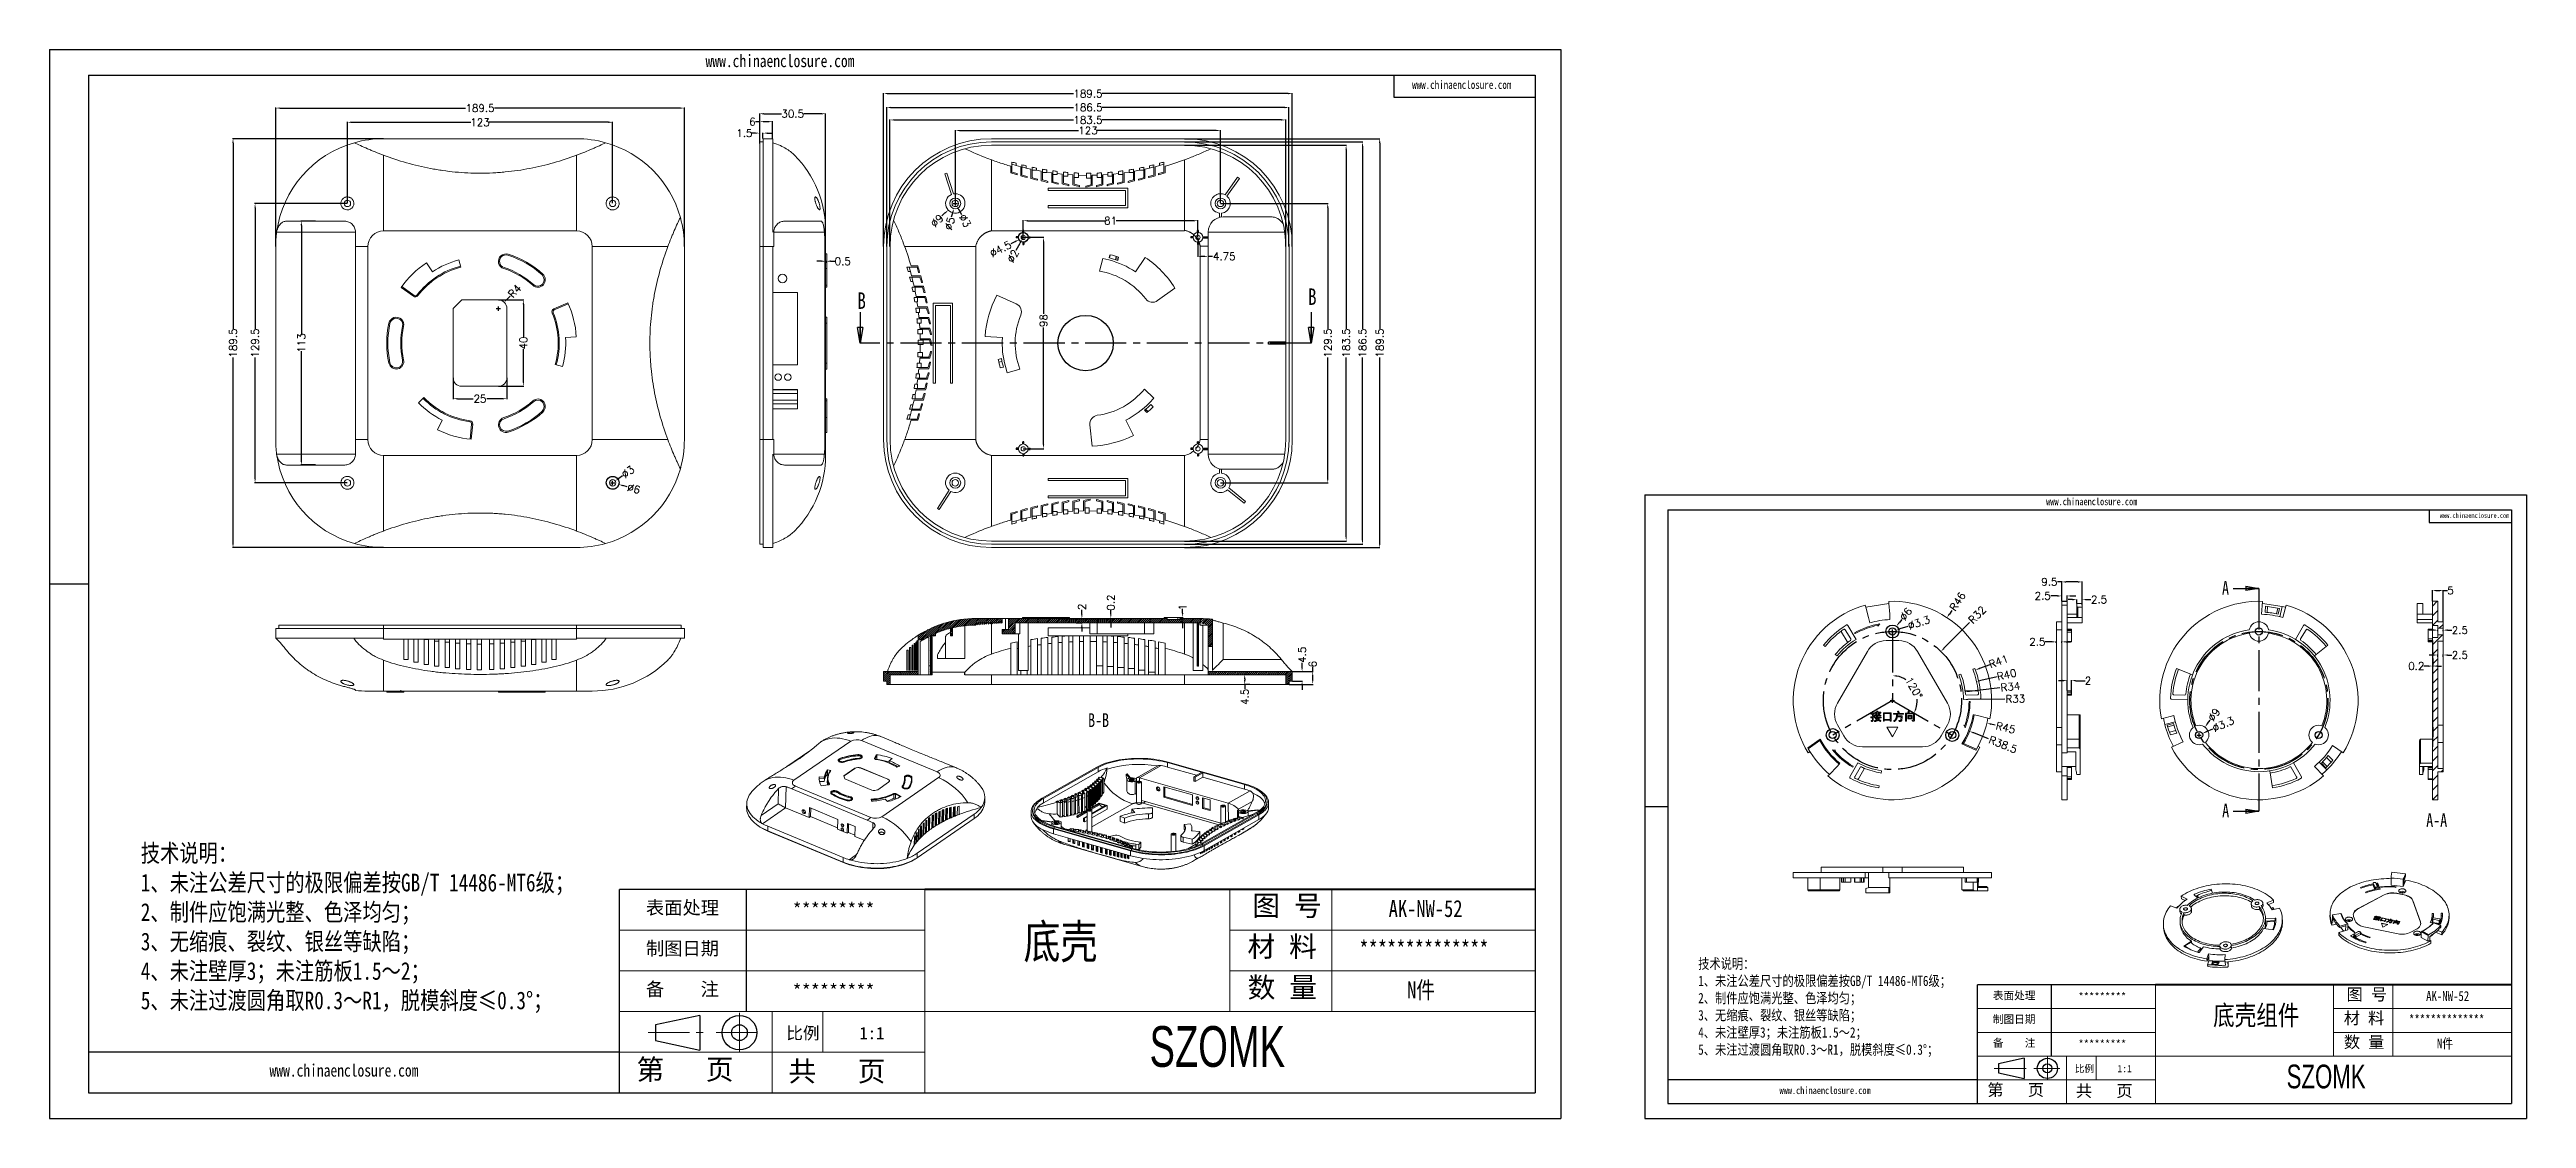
# Model space of a CAD drawing. Header units: inches. Extents: x 1848 to 4019, y 409 to 905.
# Drawn here: x 2684 to 3832, y 410 to 905 of the extents above; entities that cross this region are included whole.
import ezdxf

# ---------------------------------------------------------------- set-up
doc = ezdxf.new("R2010")
doc.units = ezdxf.units.IN
doc.linetypes.add('CENTER2', pattern=[28.575, 19.05, -3.175, 3.175, -3.175])
doc.layers.add('文字', color=81, linetype='Continuous')
for name, color, linetype, lineweight in [('粗实线', 7, 'Continuous', 30), ('细实线', 3, 'Continuous', 9), ('细点划线', 2, 'CENTER2', 9)]:
    doc.layers.add(name, color=color, linetype=linetype, lineweight=lineweight)
doc.styles.add('SLDTEXTSTYLE0', font='TXT', dxfattribs={"width": 0.75})
doc.styles.get("Standard").update_dxf_attribs({"font": 'txt', "bigfont": 'gbcbig.shx'})
doc.styles.add('宋体', font='', dxfattribs={"width": 0.8, "height": 3.5})
doc.styles.add('长仿宋', font='', dxfattribs={"width": 0.7, "height": 4})
doc.styles.get('宋体').set_extended_font_data('SimSun')
doc.styles.get('长仿宋').set_extended_font_data('SimSun')
doc.dimstyles.new('3.5', dxfattribs={"dimtxt": 3.5, "dimasz": 2, "dimexe": 0.18, "dimexo": 0.0625, "dimgap": 0.25, "dimtad": 0, "dimzin": 12, "dimdsep": 46, "dimtxsty": 'Standard', "dimcen": 1, "dimclrd": 3, "dimclre": 3, "dimadec": 0, "dimazin": 0, "dimtfac": 1, "dimtofl": 0, "dimtmove": 0, "dimatfit": 3, "dimfxl": 0, "dimtolj": 1, "dimtzin": 0, "dimarcsym": 0})
pattern_1 = [(45, (-37.2486, 0), (-0.44901281, 0.44901281), [])]
pattern_2 = [(45, (-334.2877, 80.5814), (-2.245064, 2.245064), [])]

msp = doc.modelspace()

# ---------------------------------------------------------------- texts
at = {"color": 7, "linetype": 'Continuous', "attachment_point": 1, "style": 'SLDTEXTSTYLE0'}
for s, insert, char_height in [('B', (3058.318, 792.668), 7.62), ('B', (3267.283, 794.495), 7.62), ('A', (3691.021, 658.891), 6.35), ('B-B', (3165.265, 597.581), 6.35), ('A', (3691.103, 555.764), 6.35), ('A-A', (3785.711, 551.272), 6.35)]:
    msp.add_mtext(s, dxfattribs=dict(at, insert=insert, char_height=char_height))
at = {"attachment_point": 1}
for s, insert, char_height, width in [('{\\fSimHei|b0|i0|c134|p49;表面处理}', (2960.244, 510.605), 6.2069, 3527.69517), ('{\\fSimHei|b0|i0|c134|p49;*********}', (3028.226, 509.807), 6.2069, 3527.69517), ('{\\fSimHei|b0|i0|c134|p49;制图日期}', (2960.244, 491.732), 6.2069, 3527.69517), ('{\\fSimHei|b0|i0|c134|p49;备    注}', (2960.244, 472.858), 6.2069, 3527.69517), ('{\\fSimHei|b0|i0|c134|p49;*********}', (3028.226, 472.06), 6.2069, 3527.69517), ('{\\fSimHei|b0|i0|c134|p49;表面处理}', (3584.777, 468.602), 3.62069, 2057.82218), ('{\\fSimHei|b0|i0|c134|p49;*********}', (3624.433, 468.136), 3.62069, 2057.82218), ('{\\fSimHei|b0|i0|c134|p49;制图日期}', (3584.777, 457.592), 3.62069, 2057.82218), ('{\\fSimHei|b0|i0|c134|p49;备    注}', (3584.777, 446.583), 3.62069, 2057.82218), ('{\\fSimHei|b0|i0|c134|p49;*********}', (3624.433, 446.117), 3.62069, 2057.82218)]:
    msp.add_mtext(s, dxfattribs=dict(at, insert=insert, char_height=char_height, width=width))
at = {"layer": '文字', "color": 0, "attachment_point": 1, "style": '宋体'}
for s, insert, char_height, width in [('www.chinaenclosure.com', (2987.891, 902.852), 5.76693, 101.31949), ('www.chinaenclosure.com', (3315.5, 890.84), 3.84462, 67.54633), ('www.chinaenclosure.com', (3609.486, 697.412), 3.36404, 59.10304), ('www.chinaenclosure.com', (3792.009, 690.405), 2.2427, 39.40203), ('{\\H1.111x;技术说明：\\P1、未注公差尺寸的极限偏差按GB/T 14486-MT6级；\\P2、制件应饱满光整、色泽均匀；\\P3、无缩痕、裂纹、银丝等缺陷；\\P4、未注壁厚3；未注筋板1.5～2；\\P5、未注过渡圆角取R0.3～R1，脱模斜度≤0.3%%D；}', (2726.009, 536.877), 7.3725, 268.53123), ('{\\H1.111x;AK-NW-52}', (3304.63, 511.031), 7.0776, 81.82501), ('底壳', (3135.302, 499.668), 15.728, 201.07683), ('{\\H1.111x;**************}', (3291.016, 492.158), 7.0776, 81.82501), ('{\\H1.111x;技术说明：\\P1、未注公差尺寸的极限偏差按GB/T 14486-MT6级；\\P2、制件应饱满光整、色泽均匀；\\P3、无缩痕、裂纹、银丝等缺陷；\\P4、未注壁厚3；未注筋板1.5～2；\\P5、未注过渡圆角取R0.3～R1，脱模斜度≤0.3%%D；}', (3448.139, 483.927), 4.30063, 156.64322), ('{\\H1.111x;N件}', (3313.191, 473.284), 7.0776, 81.82501), ('底壳组件', (3686.894, 462.222), 9.1747, 117.29482), ('{\\H1.111x;AK-NW-52}', (3785.669, 468.851), 4.1286, 47.73126), ('{\\H1.111x;**************}', (3777.727, 457.841), 4.1286, 47.73126), ('{\\H1.111x;N件}', (3790.663, 446.831), 4.1286, 47.73126), ('www.chinaenclosure.com', (2785.708, 434.944), 5.76693, 101.31949), ('www.chinaenclosure.com', (3485.839, 424.466), 3.36404, 59.10304)]:
    msp.add_mtext(s, dxfattribs=dict(at, insert=insert, char_height=char_height, width=width))
at = {"layer": '粗实线', "attachment_point": 1, "style": '长仿宋'}
for insert, char_height, width in [((3193.751, 452.582), 18.8736, 211.64876), ((3720.989, 434.755), 11.0096, 123.46178)]:
    msp.add_mtext('{\\fSTXinwei|b0|i0|c134|p2;SZOMK}', dxfattribs=dict(at, insert=insert, char_height=char_height, width=width))
at = {"layer": '细实线', "color": 7, "attachment_point": 1}
for s, insert, char_height, width in [('{\\fSimSun|b0|i0|c134|p54;图 号}', (3241.416, 513.096), 9.4368, 47.184), ('{\\fSimSun|b0|i0|c134|p54;材 料   }', (3239.179, 494.223), 9.4368, 47.184), ('{\\fSimSun|b0|i0|c134|p54;数 量}', (3239.224, 475.256), 9.4368, 42.63666), ('{\\fSimSun|b0|i0|c134|p54;材 料   }', (3747.489, 459.046), 5.5048, 27.524), ('{\\fSimSun|b0|i0|c134|p54;图 号}', (3748.794, 470.055), 5.5048, 27.524), ('{\\fSimSun|b0|i0|c134|p54;比例}', (3025.316, 452.193), 5.66208, 24.85477), ('{\\fSimSun|b0|i0|c134|p54;1:1}', (3059.23, 452.193), 5.66208, 24.85477), ('{\\fSimSun|b0|i0|c134|p54;数 量}', (3747.515, 447.982), 5.5048, 24.87138), ('{\\fSimSun|b0|i0|c134|p54;第   页}', (2955.876, 437.223), 9.4368, 70.77601), ('{\\fSimSun|b0|i0|c134|p54; 共   页}', (3019.866, 436.421), 9.4368, 70.77601), ('{\\fSimSun|b0|i0|c134|p54;第   页}', (3582.229, 425.796), 5.5048, 41.286), ('{\\fSimSun|b0|i0|c134|p54;比例}', (3622.736, 434.528), 3.30288, 14.49862), ('{\\fSimSun|b0|i0|c134|p54; 共   页}', (3619.556, 425.328), 5.5048, 41.286), ('{\\fSimSun|b0|i0|c134|p54;1:1}', (3642.519, 434.528), 3.30288, 14.49862)]:
    msp.add_mtext(s, dxfattribs=dict(at, insert=insert, char_height=char_height, width=width))

# ---------------------------------------------------------------- blocks, each defined once
blk = doc.blocks.new('_CLOSED')
at = {"color": 0, "linetype": 'ByBlock', "lineweight": -2}
for p, q in [((-1, 0.166667), (0, 0)), ((-1, 0.166667), (-1, -0.166667)), ((0, 0), (-1, -0.166667)), ((0, 0), (-1, 0))]:
    blk.add_line(p, q, dxfattribs=at)
blk = doc.blocks.new('*D66')
at = {"color": 3, "lineweight": -2, "transparency": 16777216}
for p, q in [((2838.5, 863.9), (2768.6, 863.9)), ((2768.8, 861.9), (2768.8, 775.8)), ((2768.8, 676.4), (2768.8, 762.5)), ((2838.5, 674.4), (2768.6, 674.4))]:
    blk.add_line(p, q, dxfattribs=at)
at = {"color": 3, "transparency": 16777216}
for points in [[(2768.4, 861.9), (2769.1, 861.9), (2768.8, 863.9)], [(2768.4, 676.4), (2769.1, 676.4), (2768.8, 674.4)]]:
    blk.add_solid(points, dxfattribs=at)
at = {"layer": 'Defpoints', "color": 0, "transparency": 16777216}
for p in [(2768.8, 863.9), (2838.6, 863.9), (2838.6, 674.4)]:
    blk.add_point(p, dxfattribs=at)
at = {"color": 0, "transparency": 16777216, "insert": (2768.8, 769.2), "char_height": 3.5, "attachment_point": 5, "rotation": 90}
blk.add_mtext('\\A1;189.5', dxfattribs=at)
blk = doc.blocks.new('*D67')
at = {"color": 3, "lineweight": -2, "transparency": 16777216}
for p, q in [((2788.6, 814), (2788.6, 878.3)), ((2790.6, 878.1), (2876.6, 878.1)), ((2976.1, 878.1), (2890, 878.1)), ((2978.1, 814), (2978.1, 878.3))]:
    blk.add_line(p, q, dxfattribs=at)
at = {"color": 3, "transparency": 16777216}
for points in [[(2790.6, 878.4), (2790.6, 877.8), (2788.6, 878.1)], [(2976.1, 878.4), (2976.1, 877.8), (2978.1, 878.1)]]:
    blk.add_solid(points, dxfattribs=at)
at = {"layer": 'Defpoints', "color": 0, "transparency": 16777216}
for p in [(2978.1, 878.1), (2788.6, 813.9), (2978.1, 813.9)]:
    blk.add_point(p, dxfattribs=at)
at = {"color": 0, "transparency": 16777216, "insert": (2883.3, 878.1), "char_height": 3.5, "attachment_point": 5}
blk.add_mtext('\\A1;189.5', dxfattribs=at)
blk = doc.blocks.new('*D68')
at = {"color": 3, "lineweight": -2, "transparency": 16777216}
for p, q in [((2821.8, 834), (2821.8, 871.7)), ((2823.8, 871.5), (2879, 871.5)), ((2942.8, 871.5), (2887.6, 871.5)), ((2944.8, 834), (2944.8, 871.7))]:
    blk.add_line(p, q, dxfattribs=at)
at = {"color": 3, "transparency": 16777216}
for points in [[(2823.8, 871.9), (2823.8, 871.2), (2821.8, 871.5)], [(2942.8, 871.9), (2942.8, 871.2), (2944.8, 871.5)]]:
    blk.add_solid(points, dxfattribs=at)
at = {"layer": 'Defpoints', "color": 0, "transparency": 16777216}
for p in [(2944.8, 871.5), (2821.8, 833.9), (2944.8, 833.9)]:
    blk.add_point(p, dxfattribs=at)
at = {"color": 0, "transparency": 16777216, "insert": (2883.3, 871.5), "char_height": 3.5, "attachment_point": 5}
blk.add_mtext('\\A1;123', dxfattribs=at)
blk = doc.blocks.new('*D69')
at = {"color": 3, "lineweight": -2, "transparency": 16777216}
for p, q in [((2821.7, 833.9), (2778.8, 833.9)), ((2779, 831.9), (2779, 775.8)), ((2779, 706.4), (2779, 762.5)), ((2821.7, 704.4), (2778.8, 704.4))]:
    blk.add_line(p, q, dxfattribs=at)
at = {"color": 3, "transparency": 16777216}
for points in [[(2778.7, 831.9), (2779.3, 831.9), (2779, 833.9)], [(2778.7, 706.4), (2779.3, 706.4), (2779, 704.4)]]:
    blk.add_solid(points, dxfattribs=at)
at = {"layer": 'Defpoints', "color": 0, "transparency": 16777216}
for p in [(2821.8, 833.9), (2779, 704.4), (2821.8, 704.4)]:
    blk.add_point(p, dxfattribs=at)
at = {"color": 0, "transparency": 16777216, "insert": (2779, 769.2), "char_height": 3.5, "attachment_point": 5, "rotation": 90}
blk.add_mtext('\\A1;129.5', dxfattribs=at)
blk = doc.blocks.new('*D70')
at = {"color": 3, "lineweight": -2, "transparency": 16777216}
for p, q in [((2807, 825.7), (2800.3, 825.7)), ((2800.5, 823.7), (2800.5, 772.9)), ((2800.5, 714.7), (2800.5, 765.4)), ((2807, 712.7), (2800.3, 712.7))]:
    blk.add_line(p, q, dxfattribs=at)
at = {"color": 3, "transparency": 16777216}
for points in [[(2800.1, 823.7), (2800.8, 823.7), (2800.5, 825.7)], [(2800.1, 714.7), (2800.8, 714.7), (2800.5, 712.7)]]:
    blk.add_solid(points, dxfattribs=at)
at = {"layer": 'Defpoints', "color": 0, "transparency": 16777216}
for p in [(2807, 825.7), (2800.5, 712.7), (2807, 712.7)]:
    blk.add_point(p, dxfattribs=at)
at = {"color": 0, "transparency": 16777216, "insert": (2800.5, 769.2), "char_height": 3.5, "attachment_point": 5, "rotation": 90}
blk.add_mtext('\\A1;113', dxfattribs=at)
blk = doc.blocks.new('*D71')
at = {"color": 3, "lineweight": -2, "transparency": 16777216}
for p, q in [((2943.8, 704.4), (2945.8, 704.4)), ((2944.8, 703.4), (2944.8, 705.4)), ((2949.3, 707.6), (2947.7, 706.4))]:
    blk.add_line(p, q, dxfattribs=at)
at = {"color": 3, "transparency": 16777216}
blk.add_solid([(2947.5, 706.7), (2947.8, 706.2), (2946, 705.3)], dxfattribs=at)
at = {"layer": 'Defpoints', "color": 0, "transparency": 16777216}
for p in [(2943.6, 703.5), (2946, 705.3)]:
    blk.add_point(p, dxfattribs=at)
at = {"color": 0, "transparency": 16777216, "insert": (2951.9, 709.5), "char_height": 3.5, "attachment_point": 5, "rotation": 35.5605}
blk.add_mtext('\\A1;∅3', dxfattribs=at)
blk = doc.blocks.new('*D72')
at = {"color": 3, "lineweight": -2, "transparency": 16777216}
for p, q in [((2943.8, 704.4), (2945.8, 704.4)), ((2944.8, 703.4), (2944.8, 705.4)), ((2951.6, 702.5), (2949.6, 703.1))]:
    blk.add_line(p, q, dxfattribs=at)
at = {"color": 3, "transparency": 16777216}
blk.add_solid([(2949.7, 703.4), (2949.5, 702.8), (2947.7, 703.6)], dxfattribs=at)
at = {"layer": 'Defpoints', "color": 0, "transparency": 16777216}
for p in [(2941.9, 705.2), (2947.7, 703.6)]:
    blk.add_point(p, dxfattribs=at)
at = {"color": 0, "transparency": 16777216, "insert": (2954.6, 701.7), "char_height": 3.5, "attachment_point": 5, "rotation": 344.4995}
blk.add_mtext('\\A1;∅6', dxfattribs=at)
blk = doc.blocks.new('*D73')
at = {"color": 3, "lineweight": -2, "transparency": 16777216}
for p, q in [((2891.9, 789.2), (2903.6, 789.2)), ((2903.4, 787.2), (2903.4, 772)), ((2903.4, 751.2), (2903.4, 766.3)), ((2891.9, 749.2), (2903.6, 749.2))]:
    blk.add_line(p, q, dxfattribs=at)
at = {"color": 3, "transparency": 16777216}
for points in [[(2903.1, 787.2), (2903.7, 787.2), (2903.4, 789.2)], [(2903.1, 751.2), (2903.7, 751.2), (2903.4, 749.2)]]:
    blk.add_solid(points, dxfattribs=at)
at = {"layer": 'Defpoints', "color": 0, "transparency": 16777216}
for p in [(2891.8, 789.2), (2903.4, 789.2), (2891.8, 749.2)]:
    blk.add_point(p, dxfattribs=at)
at = {"color": 0, "transparency": 16777216, "insert": (2903.4, 769.2), "char_height": 3.5, "attachment_point": 5, "rotation": 90}
blk.add_mtext('\\A1;40', dxfattribs=at)
blk = doc.blocks.new('*D74')
at = {"color": 3, "lineweight": -2, "transparency": 16777216}
for p, q in [((2870.8, 753.1), (2870.8, 743.2)), ((2895.8, 753.1), (2895.8, 743.2)), ((2872.8, 743.4), (2880.1, 743.4)), ((2893.8, 743.4), (2886.5, 743.4))]:
    blk.add_line(p, q, dxfattribs=at)
at = {"color": 3, "transparency": 16777216}
for points in [[(2872.8, 743.7), (2872.8, 743.1), (2870.8, 743.4)], [(2893.8, 743.7), (2893.8, 743.1), (2895.8, 743.4)]]:
    blk.add_solid(points, dxfattribs=at)
at = {"layer": 'Defpoints', "color": 0, "transparency": 16777216}
for p in [(2870.8, 753.2), (2895.8, 753.2), (2870.8, 743.4)]:
    blk.add_point(p, dxfattribs=at)
at = {"color": 0, "transparency": 16777216, "insert": (2883.3, 743.4), "char_height": 3.5, "attachment_point": 5}
blk.add_mtext('\\A1;25', dxfattribs=at)
blk = doc.blocks.new('*D75')
at = {"color": 3, "lineweight": -2, "transparency": 16777216}
for p, q in [((2890.8, 785.2), (2892.8, 785.2)), ((2891.8, 784.2), (2891.8, 786.2)), ((2897.3, 791), (2895.9, 789.6))]:
    blk.add_line(p, q, dxfattribs=at)
at = {"color": 3, "transparency": 16777216}
blk.add_solid([(2895.7, 789.8), (2896.1, 789.3), (2894.5, 788.1)], dxfattribs=at)
at = {"layer": 'Defpoints', "color": 0, "transparency": 16777216}
for p in [(2891.8, 785.2), (2894.5, 788.1)]:
    blk.add_point(p, dxfattribs=at)
at = {"color": 0, "transparency": 16777216, "insert": (2899.4, 793.3), "char_height": 3.5, "attachment_point": 5, "rotation": 47.0104}
blk.add_mtext('\\A1;R4', dxfattribs=at)
blk = doc.blocks.new('*D76')
at = {"color": 3, "lineweight": -2, "transparency": 16777216}
for p, q in [((3013, 871.8), (3011, 871.8)), ((3013, 862.5), (3013, 872)), ((3017, 871.8), (3015, 871.8)), ((3019, 864), (3019, 872))]:
    blk.add_line(p, q, dxfattribs=at)
at = {"color": 3, "transparency": 16777216}
for points in [[(3015, 872.1), (3015, 871.5), (3013, 871.8)], [(3017, 872.1), (3017, 871.5), (3019, 871.8)]]:
    blk.add_solid(points, dxfattribs=at)
at = {"layer": 'Defpoints', "color": 0, "transparency": 16777216}
for p in [(3013, 871.8), (3013, 862.4), (3019, 863.9)]:
    blk.add_point(p, dxfattribs=at)
at = {"color": 0, "transparency": 16777216, "insert": (3009.6, 871.8), "char_height": 3.5, "attachment_point": 5}
blk.add_mtext('\\A1;6', dxfattribs=at)
blk = doc.blocks.new('*D77')
at = {"color": 3, "lineweight": -2, "transparency": 16777216}
for p, q in [((3011, 866.5), (3009, 866.5)), ((3013, 861.7), (3013, 866.7)), ((3014.5, 864), (3014.5, 866.7)), ((3016.5, 866.5), (3018.5, 866.5))]:
    blk.add_line(p, q, dxfattribs=at)
at = {"color": 3, "transparency": 16777216}
for points in [[(3011, 866.8), (3011, 866.2), (3013, 866.5)], [(3016.5, 866.8), (3016.5, 866.2), (3014.5, 866.5)]]:
    blk.add_solid(points, dxfattribs=at)
at = {"layer": 'Defpoints', "color": 0, "transparency": 16777216}
for p in [(3013, 866.5), (3013, 861.6), (3014.5, 863.9)]:
    blk.add_point(p, dxfattribs=at)
at = {"color": 0, "transparency": 16777216, "insert": (3005.9, 866.5), "char_height": 3.5, "attachment_point": 5}
blk.add_mtext('\\A1;1.5', dxfattribs=at)
blk = doc.blocks.new('*D78')
at = {"color": 3, "lineweight": -2, "transparency": 16777216}
for p, q in [((3013, 862.5), (3013, 875.6)), ((3015, 875.5), (3023.1, 875.5)), ((3041.5, 875.5), (3033.5, 875.5)), ((3043.5, 814), (3043.5, 875.6))]:
    blk.add_line(p, q, dxfattribs=at)
at = {"color": 3, "transparency": 16777216}
for points in [[(3015, 875.8), (3015, 875.1), (3013, 875.5)], [(3041.5, 875.8), (3041.5, 875.1), (3043.5, 875.5)]]:
    blk.add_solid(points, dxfattribs=at)
at = {"layer": 'Defpoints', "color": 0, "transparency": 16777216}
for p in [(3013, 875.5), (3013, 862.4), (3043.5, 813.9)]:
    blk.add_point(p, dxfattribs=at)
at = {"color": 0, "transparency": 16777216, "insert": (3028.3, 875.5), "char_height": 3.5, "attachment_point": 5}
blk.add_mtext('\\A1;30.5', dxfattribs=at)
blk = doc.blocks.new('*D79')
at = {"color": 3, "lineweight": -2, "transparency": 16777216}
for p, q in [((3041.5, 807.1), (3039.5, 807.1)), ((3043.5, 806.4), (3043.5, 807.3)), ((3044, 806.4), (3044, 807.3)), ((3046, 807.1), (3048, 807.1))]:
    blk.add_line(p, q, dxfattribs=at)
at = {"color": 3, "transparency": 16777216}
for points in [[(3041.5, 807.5), (3041.5, 806.8), (3043.5, 807.1)], [(3046, 807.5), (3046, 806.8), (3044, 807.1)]]:
    blk.add_solid(points, dxfattribs=at)
at = {"layer": 'Defpoints', "color": 0, "transparency": 16777216}
for p in [(3043.5, 806.3), (3044, 807.1), (3044, 806.3)]:
    blk.add_point(p, dxfattribs=at)
at = {"color": 0, "transparency": 16777216, "insert": (3051.5, 807.1), "char_height": 3.5, "attachment_point": 5}
blk.add_mtext('\\A1;0.5', dxfattribs=at)
blk = doc.blocks.new('*D80')
at = {"color": 3, "lineweight": -2, "transparency": 16777216}
for p, q in [((3103.7, 834), (3103.7, 867.9)), ((3105.7, 867.7), (3160.8, 867.7)), ((3224.7, 867.7), (3169.5, 867.7)), ((3226.7, 834), (3226.7, 867.9))]:
    blk.add_line(p, q, dxfattribs=at)
at = {"color": 3, "transparency": 16777216}
for points in [[(3105.7, 868), (3105.7, 867.4), (3103.7, 867.7)], [(3224.7, 868), (3224.7, 867.4), (3226.7, 867.7)]]:
    blk.add_solid(points, dxfattribs=at)
at = {"layer": 'Defpoints', "color": 0, "transparency": 16777216}
for p in [(3226.7, 867.7), (3103.7, 833.9), (3226.7, 833.9)]:
    blk.add_point(p, dxfattribs=at)
at = {"color": 0, "transparency": 16777216, "insert": (3165.2, 867.7), "char_height": 3.5, "attachment_point": 5}
blk.add_mtext('\\A1;123', dxfattribs=at)
blk = doc.blocks.new('*D81')
at = {"color": 3, "lineweight": -2, "transparency": 16777216}
for p, q in [((3073.4, 814), (3073.4, 872.8)), ((3075.4, 872.6), (3158.5, 872.6)), ((3254.9, 872.6), (3171.8, 872.6)), ((3256.9, 814), (3256.9, 872.8))]:
    blk.add_line(p, q, dxfattribs=at)
at = {"color": 3, "transparency": 16777216}
for points in [[(3075.4, 872.9), (3075.4, 872.3), (3073.4, 872.6)], [(3254.9, 872.9), (3254.9, 872.3), (3256.9, 872.6)]]:
    blk.add_solid(points, dxfattribs=at)
at = {"layer": 'Defpoints', "color": 0, "transparency": 16777216}
for p in [(3256.9, 872.6), (3073.4, 813.9), (3256.9, 813.9)]:
    blk.add_point(p, dxfattribs=at)
at = {"color": 0, "transparency": 16777216, "insert": (3165.2, 872.6), "char_height": 3.5, "attachment_point": 5}
blk.add_mtext('\\A1;183.5', dxfattribs=at)
blk = doc.blocks.new('*D82')
at = {"color": 3, "lineweight": -2, "transparency": 16777216}
for p, q in [((3071.9, 814), (3071.9, 878.6)), ((3073.9, 878.4), (3158.5, 878.4)), ((3256.4, 878.4), (3171.8, 878.4)), ((3258.4, 814), (3258.4, 878.6))]:
    blk.add_line(p, q, dxfattribs=at)
at = {"color": 3, "transparency": 16777216}
for points in [[(3073.9, 878.7), (3073.9, 878), (3071.9, 878.4)], [(3256.4, 878.7), (3256.4, 878), (3258.4, 878.4)]]:
    blk.add_solid(points, dxfattribs=at)
at = {"layer": 'Defpoints', "color": 0, "transparency": 16777216}
for p in [(3071.9, 878.4), (3071.9, 813.9), (3258.4, 813.9)]:
    blk.add_point(p, dxfattribs=at)
at = {"color": 0, "transparency": 16777216, "insert": (3165.2, 878.4), "char_height": 3.5, "attachment_point": 5}
blk.add_mtext('\\A1;186.5', dxfattribs=at)
blk = doc.blocks.new('*D83')
at = {"color": 3, "lineweight": -2, "transparency": 16777216}
for p, q in [((3070.4, 814), (3070.4, 885)), ((3072.4, 884.8), (3158.5, 884.8)), ((3257.9, 884.8), (3171.8, 884.8)), ((3259.9, 814), (3259.9, 885))]:
    blk.add_line(p, q, dxfattribs=at)
at = {"color": 3, "transparency": 16777216}
for points in [[(3072.4, 885.2), (3072.4, 884.5), (3070.4, 884.8)], [(3257.9, 885.2), (3257.9, 884.5), (3259.9, 884.8)]]:
    blk.add_solid(points, dxfattribs=at)
at = {"layer": 'Defpoints', "color": 0, "transparency": 16777216}
for p in [(3070.4, 884.8), (3070.4, 813.9), (3259.9, 813.9)]:
    blk.add_point(p, dxfattribs=at)
at = {"color": 0, "transparency": 16777216, "insert": (3165.2, 884.8), "char_height": 3.5, "attachment_point": 5}
blk.add_mtext('\\A1;189.5', dxfattribs=at)
blk = doc.blocks.new('*D84')
at = {"color": 3, "lineweight": -2, "transparency": 16777216}
for p, q in [((3226.7, 833.9), (3276.6, 833.9)), ((3276.4, 831.9), (3276.4, 775.8)), ((3276.4, 706.4), (3276.4, 762.5)), ((3226.7, 704.4), (3276.6, 704.4))]:
    blk.add_line(p, q, dxfattribs=at)
at = {"color": 3, "transparency": 16777216}
for points in [[(3276, 831.9), (3276.7, 831.9), (3276.4, 833.9)], [(3276, 706.4), (3276.7, 706.4), (3276.4, 704.4)]]:
    blk.add_solid(points, dxfattribs=at)
at = {"layer": 'Defpoints', "color": 0, "transparency": 16777216}
for p in [(3226.7, 833.9), (3226.7, 704.4), (3276.4, 704.4)]:
    blk.add_point(p, dxfattribs=at)
at = {"color": 0, "transparency": 16777216, "insert": (3276.4, 769.2), "char_height": 3.5, "attachment_point": 5, "rotation": 90}
blk.add_mtext('\\A1;129.5', dxfattribs=at)
blk = doc.blocks.new('*D85')
at = {"color": 3, "lineweight": -2, "transparency": 16777216}
for p, q in [((3210, 860.9), (3285.1, 860.9)), ((3284.9, 858.9), (3284.9, 775.8)), ((3284.9, 679.4), (3284.9, 762.5)), ((3210, 677.4), (3285.1, 677.4))]:
    blk.add_line(p, q, dxfattribs=at)
at = {"color": 3, "transparency": 16777216}
for points in [[(3284.6, 858.9), (3285.2, 858.9), (3284.9, 860.9)], [(3284.6, 679.4), (3285.2, 679.4), (3284.9, 677.4)]]:
    blk.add_solid(points, dxfattribs=at)
at = {"layer": 'Defpoints', "color": 0, "transparency": 16777216}
for p in [(3209.9, 860.9), (3284.9, 860.9), (3209.9, 677.4)]:
    blk.add_point(p, dxfattribs=at)
at = {"color": 0, "transparency": 16777216, "insert": (3284.9, 769.2), "char_height": 3.5, "attachment_point": 5, "rotation": 90}
blk.add_mtext('\\A1;183.5', dxfattribs=at)
blk = doc.blocks.new('*D86')
at = {"color": 3, "lineweight": -2, "transparency": 16777216}
for p, q in [((3210, 862.4), (3292.7, 862.4)), ((3292.5, 860.4), (3292.5, 775.8)), ((3292.5, 677.9), (3292.5, 762.5)), ((3210, 675.9), (3292.7, 675.9))]:
    blk.add_line(p, q, dxfattribs=at)
at = {"color": 3, "transparency": 16777216}
for points in [[(3292.2, 860.4), (3292.8, 860.4), (3292.5, 862.4)], [(3292.2, 677.9), (3292.8, 677.9), (3292.5, 675.9)]]:
    blk.add_solid(points, dxfattribs=at)
at = {"layer": 'Defpoints', "color": 0, "transparency": 16777216}
for p in [(3209.9, 862.4), (3292.5, 862.4), (3209.9, 675.9)]:
    blk.add_point(p, dxfattribs=at)
at = {"color": 0, "transparency": 16777216, "insert": (3292.5, 769.2), "char_height": 3.5, "attachment_point": 5, "rotation": 90}
blk.add_mtext('\\A1;186.5', dxfattribs=at)
blk = doc.blocks.new('*D87')
at = {"color": 3, "lineweight": -2, "transparency": 16777216}
for p, q in [((3210, 863.9), (3300.6, 863.9)), ((3300.5, 861.9), (3300.5, 775.8)), ((3300.5, 676.4), (3300.5, 762.5)), ((3210, 674.4), (3300.6, 674.4))]:
    blk.add_line(p, q, dxfattribs=at)
at = {"color": 3, "transparency": 16777216}
for points in [[(3300.1, 861.9), (3300.8, 861.9), (3300.5, 863.9)], [(3300.1, 676.4), (3300.8, 676.4), (3300.5, 674.4)]]:
    blk.add_solid(points, dxfattribs=at)
at = {"layer": 'Defpoints', "color": 0, "transparency": 16777216}
for p in [(3209.9, 863.9), (3209.9, 674.4), (3300.5, 674.4)]:
    blk.add_point(p, dxfattribs=at)
at = {"color": 0, "transparency": 16777216, "insert": (3300.5, 769.2), "char_height": 3.5, "attachment_point": 5, "rotation": 90}
blk.add_mtext('\\A1;189.5', dxfattribs=at)
blk = doc.blocks.new('*D88')
at = {"color": 3, "lineweight": -2, "transparency": 16777216}
for p, q in [((3097.5, 828.1), (3098.9, 829.5)), ((3102.7, 833.9), (3104.7, 833.9)), ((3103.7, 832.9), (3103.7, 834.9))]:
    blk.add_line(p, q, dxfattribs=at)
at = {"color": 3, "transparency": 16777216}
blk.add_solid([(3098.7, 829.7), (3099.2, 829.2), (3100.4, 830.8)], dxfattribs=at)
at = {"layer": 'Defpoints', "color": 0, "transparency": 16777216}
for p in [(3100.4, 830.8), (3107, 837)]:
    blk.add_point(p, dxfattribs=at)
at = {"color": 0, "transparency": 16777216, "insert": (3095.2, 825.9), "char_height": 3.5, "attachment_point": 5, "rotation": 43.2399}
blk.add_mtext('\\A1;∅9', dxfattribs=at)
blk = doc.blocks.new('*D89')
at = {"color": 3, "lineweight": -2, "transparency": 16777216}
for p, q in [((3101.9, 827.7), (3102.5, 829.6)), ((3102.7, 833.9), (3104.7, 833.9)), ((3103.7, 832.9), (3103.7, 834.9))]:
    blk.add_line(p, q, dxfattribs=at)
at = {"color": 3, "transparency": 16777216}
blk.add_solid([(3102.1, 829.7), (3102.8, 829.5), (3103, 831.5)], dxfattribs=at)
at = {"layer": 'Defpoints', "color": 0, "transparency": 16777216}
for p in [(3103, 831.5), (3104.4, 836.3)]:
    blk.add_point(p, dxfattribs=at)
at = {"color": 0, "transparency": 16777216, "insert": (3101.1, 824.6), "char_height": 3.5, "attachment_point": 5, "rotation": 74.3395}
blk.add_mtext('\\A1;∅5', dxfattribs=at)
blk = doc.blocks.new('*D90')
at = {"color": 3, "lineweight": -2, "transparency": 16777216}
for p, q in [((3102.7, 833.9), (3104.7, 833.9)), ((3103.7, 832.9), (3103.7, 834.9)), ((3106.7, 828.6), (3105.4, 830.9))]:
    blk.add_line(p, q, dxfattribs=at)
at = {"color": 3, "transparency": 16777216}
blk.add_solid([(3105.7, 831), (3105.1, 830.7), (3104.4, 832.6)], dxfattribs=at)
at = {"layer": 'Defpoints', "color": 0, "transparency": 16777216}
for p in [(3102.9, 835.2), (3104.4, 832.6)]:
    blk.add_point(p, dxfattribs=at)
at = {"color": 0, "transparency": 16777216, "insert": (3108.2, 825.9), "char_height": 3.5, "attachment_point": 5, "rotation": 299.5135}
blk.add_mtext('\\A1;∅3', dxfattribs=at)
blk = doc.blocks.new('*D91')
at = {"color": 3, "lineweight": -2, "transparency": 16777216}
for p, q in [((3135.2, 818.2), (3135.2, 826.1)), ((3137.2, 825.9), (3173.1, 825.9)), ((3214.2, 825.9), (3178.3, 825.9)), ((3216.2, 818.2), (3216.2, 826.1))]:
    blk.add_line(p, q, dxfattribs=at)
at = {"color": 3, "transparency": 16777216}
for points in [[(3137.2, 826.2), (3137.2, 825.6), (3135.2, 825.9)], [(3214.2, 826.2), (3214.2, 825.6), (3216.2, 825.9)]]:
    blk.add_solid(points, dxfattribs=at)
at = {"layer": 'Defpoints', "color": 0, "transparency": 16777216}
for p in [(3135.2, 818.2), (3216.2, 825.9), (3216.2, 818.2)]:
    blk.add_point(p, dxfattribs=at)
at = {"color": 0, "transparency": 16777216, "insert": (3175.7, 825.9), "char_height": 3.5, "attachment_point": 5}
blk.add_mtext('\\A1;81', dxfattribs=at)
blk = doc.blocks.new('*D92')
at = {"color": 3, "lineweight": -2, "transparency": 16777216}
for p, q in [((3136, 818.2), (3144.8, 818.2)), ((3144.6, 816.2), (3144.6, 782.7)), ((3144.6, 722.2), (3144.6, 776.4)), ((3135.2, 720.2), (3144.8, 720.2))]:
    blk.add_line(p, q, dxfattribs=at)
at = {"color": 3, "transparency": 16777216}
for points in [[(3144.3, 816.2), (3144.9, 816.2), (3144.6, 818.2)], [(3144.3, 722.2), (3144.9, 722.2), (3144.6, 720.2)]]:
    blk.add_solid(points, dxfattribs=at)
at = {"layer": 'Defpoints', "color": 0, "transparency": 16777216}
for p in [(3135.9, 818.2), (3135.2, 720.2), (3144.6, 720.2)]:
    blk.add_point(p, dxfattribs=at)
at = {"color": 0, "transparency": 16777216, "insert": (3144.6, 779.6), "char_height": 3.5, "attachment_point": 5, "rotation": 90}
blk.add_mtext('\\A1;98', dxfattribs=at)
blk = doc.blocks.new('*D93')
at = {"color": 3, "lineweight": -2, "transparency": 16777216}
for p, q in [((3129.6, 815.3), (3131.4, 816.2)), ((3134.2, 818.2), (3136.2, 818.2)), ((3135.2, 817.2), (3135.2, 819.2))]:
    blk.add_line(p, q, dxfattribs=at)
at = {"color": 3, "transparency": 16777216}
blk.add_solid([(3131.2, 816.5), (3131.6, 815.9), (3133.2, 817.1)], dxfattribs=at)
at = {"layer": 'Defpoints', "color": 0, "transparency": 16777216}
for p in [(3133.2, 817.1), (3137.2, 819.2)]:
    blk.add_point(p, dxfattribs=at)
at = {"color": 0, "transparency": 16777216, "insert": (3124.7, 812.8), "char_height": 3.5, "attachment_point": 5, "rotation": 27.3486}
blk.add_mtext('\\A1;∅4.5', dxfattribs=at)
blk = doc.blocks.new('*D94')
at = {"color": 3, "lineweight": -2, "transparency": 16777216}
for p, q in [((3131.9, 812.3), (3133.7, 815.5)), ((3134.2, 818.2), (3136.2, 818.2)), ((3135.2, 817.2), (3135.2, 819.2))]:
    blk.add_line(p, q, dxfattribs=at)
at = {"color": 3, "transparency": 16777216}
blk.add_solid([(3133.4, 815.7), (3134, 815.4), (3134.7, 817.3)], dxfattribs=at)
at = {"layer": 'Defpoints', "color": 0, "transparency": 16777216}
for p in [(3134.7, 817.3), (3135.7, 819)]:
    blk.add_point(p, dxfattribs=at)
at = {"color": 0, "transparency": 16777216, "insert": (3130.4, 809.5), "char_height": 3.5, "attachment_point": 5, "rotation": 60.9848}
blk.add_mtext('\\A1;∅2', dxfattribs=at)
blk = doc.blocks.new('*D95')
at = {"color": 3, "lineweight": -2, "transparency": 16777216}
for p, q in [((3216.2, 817.9), (3216.2, 809.2)), ((3218.2, 809.4), (3218.9, 809.4)), ((3220.9, 809.4), (3220.9, 809.5)), ((3220.9, 809.4), (3222.9, 809.4))]:
    blk.add_line(p, q, dxfattribs=at)
at = {"color": 3, "transparency": 16777216}
for points in [[(3218.2, 809.7), (3218.2, 809), (3216.2, 809.4)], [(3218.9, 809.7), (3218.9, 809), (3220.9, 809.4)]]:
    blk.add_solid(points, dxfattribs=at)
at = {"layer": 'Defpoints', "color": 0, "transparency": 16777216}
for p in [(3216.2, 817.9), (3220.9, 809.4), (3220.9, 809.4)]:
    blk.add_point(p, dxfattribs=at)
at = {"color": 0, "transparency": 16777216, "insert": (3228.4, 809.4), "char_height": 3.5, "attachment_point": 5}
blk.add_mtext('\\A1;4.75', dxfattribs=at)
blk = doc.blocks.new('*D96')
at = {"color": 3, "lineweight": -2, "transparency": 16777216}
for p, q in [((3264.5, 619), (3264.5, 621)), ((3260, 617), (3264.6, 617)), ((3260, 612.5), (3264.6, 612.5)), ((3264.5, 610.5), (3264.5, 608.5))]:
    blk.add_line(p, q, dxfattribs=at)
at = {"color": 3, "transparency": 16777216}
for points in [[(3264.1, 619), (3264.8, 619), (3264.5, 617)], [(3264.1, 610.5), (3264.8, 610.5), (3264.5, 612.5)]]:
    blk.add_solid(points, dxfattribs=at)
at = {"layer": 'Defpoints', "color": 0, "transparency": 16777216}
for p in [(3259.9, 617), (3259.9, 612.5), (3264.5, 617)]:
    blk.add_point(p, dxfattribs=at)
at = {"color": 0, "transparency": 16777216, "insert": (3264.5, 624.7), "char_height": 3.5, "attachment_point": 5, "rotation": 90}
blk.add_mtext('\\A1;4.5', dxfattribs=at)
blk = doc.blocks.new('*D97')
at = {"color": 3, "lineweight": -2, "transparency": 16777216}
for p, q in [((3258.5, 611), (3269.6, 611)), ((3260, 617), (3269.6, 617)), ((3269.4, 617), (3269.4, 619)), ((3269.4, 613), (3269.4, 615))]:
    blk.add_line(p, q, dxfattribs=at)
at = {"color": 3, "transparency": 16777216}
for points in [[(3269.1, 615), (3269.7, 615), (3269.4, 617)], [(3269.1, 613), (3269.7, 613), (3269.4, 611)]]:
    blk.add_solid(points, dxfattribs=at)
at = {"layer": 'Defpoints', "color": 0, "transparency": 16777216}
for p in [(3258.4, 611), (3259.9, 617), (3269.4, 617)]:
    blk.add_point(p, dxfattribs=at)
at = {"color": 0, "transparency": 16777216, "insert": (3269.4, 620.4), "char_height": 3.5, "attachment_point": 5, "rotation": 90}
blk.add_mtext('\\A1;6', dxfattribs=at)
blk = doc.blocks.new('*D98')
at = {"color": 3, "lineweight": -2, "transparency": 16777216}
for p, q in [((3240.3, 615.5), (3237.7, 615.5)), ((3240.3, 611), (3237.7, 611)), ((3237.9, 613.5), (3237.9, 613)), ((3237.9, 611), (3237.9, 609))]:
    blk.add_line(p, q, dxfattribs=at)
at = {"color": 3, "transparency": 16777216}
for points in [[(3237.5, 613.5), (3238.2, 613.5), (3237.9, 615.5)], [(3237.5, 613), (3238.2, 613), (3237.9, 611)]]:
    blk.add_solid(points, dxfattribs=at)
at = {"layer": 'Defpoints', "color": 0, "transparency": 16777216}
for p in [(3237.9, 611), (3240.4, 615.5), (3240.4, 611)]:
    blk.add_point(p, dxfattribs=at)
at = {"color": 0, "transparency": 16777216, "insert": (3237.9, 605.2), "char_height": 3.5, "attachment_point": 5, "rotation": 90}
blk.add_mtext('\\A1;4.5', dxfattribs=at)
blk = doc.blocks.new('*D99')
at = {"color": 3, "lineweight": -2, "transparency": 16777216}
for p, q in [((3162.4, 643.5), (3162.4, 645.5)), ((3159.8, 639.5), (3162.5, 639.5)), ((3160.2, 641.5), (3162.5, 641.5)), ((3162.4, 637.5), (3162.4, 635.5))]:
    blk.add_line(p, q, dxfattribs=at)
at = {"color": 3, "transparency": 16777216}
for points in [[(3162, 643.5), (3162.7, 643.5), (3162.4, 641.5)], [(3162, 637.5), (3162.7, 637.5), (3162.4, 639.5)]]:
    blk.add_solid(points, dxfattribs=at)
at = {"layer": 'Defpoints', "color": 0, "transparency": 16777216}
for p in [(3159.8, 639.5), (3160.1, 641.5), (3162.4, 641.5)]:
    blk.add_point(p, dxfattribs=at)
at = {"color": 0, "transparency": 16777216, "insert": (3162.4, 646.9), "char_height": 3.5, "attachment_point": 5, "rotation": 90}
blk.add_mtext('\\A1;2', dxfattribs=at)
blk = doc.blocks.new('*D100')
at = {"color": 3, "lineweight": -2, "transparency": 16777216}
for p, q in [((3175.8, 643.5), (3175.8, 645.5)), ((3175.6, 641.5), (3176, 641.5)), ((3175.6, 641.3), (3176, 641.3)), ((3175.8, 639.3), (3175.8, 637.3))]:
    blk.add_line(p, q, dxfattribs=at)
at = {"color": 3, "transparency": 16777216}
for points in [[(3175.5, 643.5), (3176.1, 643.5), (3175.8, 641.5)], [(3175.5, 639.3), (3176.1, 639.3), (3175.8, 641.3)]]:
    blk.add_solid(points, dxfattribs=at)
at = {"layer": 'Defpoints', "color": 0, "transparency": 16777216}
for p in [(3175.5, 641.5), (3175.5, 641.3), (3175.8, 641.5)]:
    blk.add_point(p, dxfattribs=at)
at = {"color": 0, "transparency": 16777216, "insert": (3175.8, 648.9), "char_height": 3.5, "attachment_point": 5, "rotation": 90}
blk.add_mtext('\\A1;0.2', dxfattribs=at)
blk = doc.blocks.new('*D101')
at = {"color": 3, "lineweight": -2, "transparency": 16777216}
for p, q in [((3209.1, 644), (3209.1, 646)), ((3207.5, 642), (3209.3, 642)), ((3208, 641), (3209.3, 641)), ((3209.1, 639), (3209.1, 637))]:
    blk.add_line(p, q, dxfattribs=at)
at = {"color": 3, "transparency": 16777216}
for points in [[(3208.8, 644), (3209.4, 644), (3209.1, 642)], [(3208.8, 639), (3209.4, 639), (3209.1, 641)]]:
    blk.add_solid(points, dxfattribs=at)
at = {"layer": 'Defpoints', "color": 0, "transparency": 16777216}
for p in [(3207.4, 642), (3207.9, 641), (3209.1, 642)]:
    blk.add_point(p, dxfattribs=at)
at = {"color": 0, "transparency": 16777216, "insert": (3209.1, 646.8), "char_height": 3.5, "attachment_point": 5, "rotation": 90}
blk.add_mtext('\\A1;1', dxfattribs=at)
blk = doc.blocks.new('*D44')
at = {"color": 3, "lineweight": -2, "transparency": 16777216}
for p, q in [((3614.7, 652), (3611.6, 652)), ((3616.7, 649.6), (3616.7, 652.2)), ((3619.2, 649.6), (3619.2, 652.2)), ((3621.2, 652), (3623.2, 652))]:
    blk.add_line(p, q, dxfattribs=at)
at = {"color": 3, "transparency": 16777216}
for points in [[(3614.7, 652.3), (3614.7, 651.6), (3616.7, 652)], [(3621.2, 652.3), (3621.2, 651.6), (3619.2, 652)]]:
    blk.add_solid(points, dxfattribs=at)
at = {"layer": 'Defpoints', "color": 0, "transparency": 16777216}
for p in [(3616.7, 649.5), (3619.2, 652), (3619.2, 649.5)]:
    blk.add_point(p, dxfattribs=at)
at = {"color": 0, "transparency": 16777216, "insert": (3607.9, 652), "char_height": 3.5, "attachment_point": 5}
blk.add_mtext('\\A1;2.5', dxfattribs=at)
blk = doc.blocks.new('*D45')
at = {"color": 3, "lineweight": -2, "transparency": 16777216}
for p, q in [((3616.7, 658.5), (3614.7, 658.5)), ((3616.7, 649.6), (3616.7, 658.6)), ((3624.2, 658.5), (3618.7, 658.5)), ((3626.2, 648.5), (3626.2, 658.6))]:
    blk.add_line(p, q, dxfattribs=at)
at = {"color": 3, "transparency": 16777216}
for points in [[(3618.7, 658.8), (3618.7, 658.1), (3616.7, 658.5)], [(3624.2, 658.8), (3624.2, 658.1), (3626.2, 658.5)]]:
    blk.add_solid(points, dxfattribs=at)
at = {"layer": 'Defpoints', "color": 0, "transparency": 16777216}
for p in [(3626.2, 658.5), (3616.7, 649.5), (3626.2, 648.5)]:
    blk.add_point(p, dxfattribs=at)
at = {"color": 0, "transparency": 16777216, "insert": (3611, 658.5), "char_height": 3.5, "attachment_point": 5}
blk.add_mtext('\\A1;9.5', dxfattribs=at)
blk = doc.blocks.new('*D46')
at = {"color": 3, "lineweight": -2, "transparency": 16777216}
for p, q in [((3612.2, 630.7), (3609.1, 630.7)), ((3614.2, 630.2), (3614.2, 630.9)), ((3616.7, 630.2), (3616.7, 630.9)), ((3618.7, 630.7), (3620.7, 630.7))]:
    blk.add_line(p, q, dxfattribs=at)
at = {"color": 3, "transparency": 16777216}
for points in [[(3612.2, 631), (3612.2, 630.4), (3614.2, 630.7)], [(3618.7, 631), (3618.7, 630.4), (3616.7, 630.7)]]:
    blk.add_solid(points, dxfattribs=at)
at = {"layer": 'Defpoints', "color": 0, "transparency": 16777216}
for p in [(3614.2, 630.1), (3616.7, 630.7), (3616.7, 630.1)]:
    blk.add_point(p, dxfattribs=at)
at = {"color": 0, "transparency": 16777216, "insert": (3605.4, 630.7), "char_height": 3.5, "attachment_point": 5}
blk.add_mtext('\\A1;2.5', dxfattribs=at)
blk = doc.blocks.new('*D47')
at = {"color": 3, "lineweight": -2, "transparency": 16777216}
for p, q in [((3621.7, 650.3), (3619.7, 650.3)), ((3623.7, 648.5), (3623.7, 650.4)), ((3626.2, 647.7), (3626.2, 650.4)), ((3628.2, 650.3), (3630.2, 650.3))]:
    blk.add_line(p, q, dxfattribs=at)
at = {"color": 3, "transparency": 16777216}
for points in [[(3621.7, 650.6), (3621.7, 649.9), (3623.7, 650.3)], [(3628.2, 650.6), (3628.2, 649.9), (3626.2, 650.3)]]:
    blk.add_solid(points, dxfattribs=at)
at = {"layer": 'Defpoints', "color": 0, "transparency": 16777216}
for p in [(3623.7, 648.5), (3626.2, 650.3), (3626.2, 647.6)]:
    blk.add_point(p, dxfattribs=at)
at = {"color": 0, "transparency": 16777216, "insert": (3634, 650.3), "char_height": 3.5, "attachment_point": 5}
blk.add_mtext('\\A1;2.5', dxfattribs=at)
blk = doc.blocks.new('*D48')
at = {"color": 3, "lineweight": -2, "transparency": 16777216}
for p, q in [((3617.2, 612.7), (3615.2, 612.7)), ((3619.2, 608.1), (3619.2, 612.9)), ((3621.2, 606.1), (3621.2, 612.9)), ((3623.2, 612.7), (3627.5, 612.7))]:
    blk.add_line(p, q, dxfattribs=at)
at = {"color": 3, "transparency": 16777216}
for points in [[(3617.2, 613.1), (3617.2, 612.4), (3619.2, 612.7)], [(3623.2, 613.1), (3623.2, 612.4), (3621.2, 612.7)]]:
    blk.add_solid(points, dxfattribs=at)
at = {"layer": 'Defpoints', "color": 0, "transparency": 16777216}
for p in [(3619.2, 612.7), (3619.2, 608.1), (3621.2, 606)]:
    blk.add_point(p, dxfattribs=at)
at = {"color": 0, "transparency": 16777216, "insert": (3628.9, 612.7), "char_height": 3.5, "attachment_point": 5}
blk.add_mtext('\\A1;2', dxfattribs=at)
blk = doc.blocks.new('*D49')
at = {"color": 3, "lineweight": -2, "transparency": 16777216}
for p, q in [((3789.1, 624.6), (3787.1, 624.6)), ((3791.1, 623.8), (3791.1, 624.8)), ((3793.6, 623.8), (3793.6, 624.8)), ((3795.6, 624.6), (3797.6, 624.6))]:
    blk.add_line(p, q, dxfattribs=at)
at = {"color": 3, "transparency": 16777216}
for points in [[(3789.1, 624.9), (3789.1, 624.3), (3791.1, 624.6)], [(3795.6, 624.9), (3795.6, 624.3), (3793.6, 624.6)]]:
    blk.add_solid(points, dxfattribs=at)
at = {"layer": 'Defpoints', "color": 0, "transparency": 16777216}
for p in [(3791.1, 623.7), (3793.6, 624.6), (3793.6, 623.7)]:
    blk.add_point(p, dxfattribs=at)
at = {"color": 0, "transparency": 16777216, "insert": (3801.3, 624.6), "char_height": 3.5, "attachment_point": 5}
blk.add_mtext('\\A1;2.5', dxfattribs=at)
blk = doc.blocks.new('*D50')
at = {"color": 3, "lineweight": -2, "transparency": 16777216}
for p, q in [((3788.6, 623), (3788.6, 619.3)), ((3788.8, 623), (3788.8, 619.3)), ((3786.6, 619.5), (3784.6, 619.5)), ((3790.8, 619.5), (3792.8, 619.5))]:
    blk.add_line(p, q, dxfattribs=at)
at = {"color": 3, "transparency": 16777216}
for points in [[(3786.6, 619.8), (3786.6, 619.1), (3788.6, 619.5)], [(3790.8, 619.8), (3790.8, 619.1), (3788.8, 619.5)]]:
    blk.add_solid(points, dxfattribs=at)
at = {"layer": 'Defpoints', "color": 0, "transparency": 16777216}
for p in [(3788.6, 623.1), (3788.8, 623.1), (3788.6, 619.5)]:
    blk.add_point(p, dxfattribs=at)
at = {"color": 0, "transparency": 16777216, "insert": (3781.1, 619.5), "char_height": 3.5, "attachment_point": 5}
blk.add_mtext('\\A1;0.2', dxfattribs=at)
blk = doc.blocks.new('*D51')
at = {"color": 3, "lineweight": -2, "transparency": 16777216}
for p, q in [((3789.1, 636.1), (3787.1, 636.1)), ((3791.1, 635.6), (3791.1, 636.3)), ((3793.6, 635.6), (3793.6, 636.3)), ((3795.6, 636.1), (3797.6, 636.1))]:
    blk.add_line(p, q, dxfattribs=at)
at = {"color": 3, "transparency": 16777216}
for points in [[(3789.1, 636.5), (3789.1, 635.8), (3791.1, 636.1)], [(3795.6, 636.5), (3795.6, 635.8), (3793.6, 636.1)]]:
    blk.add_solid(points, dxfattribs=at)
at = {"layer": 'Defpoints', "color": 0, "transparency": 16777216}
for p in [(3791.1, 635.5), (3793.6, 636.1), (3793.6, 635.5)]:
    blk.add_point(p, dxfattribs=at)
at = {"color": 0, "transparency": 16777216, "insert": (3801.3, 636.1), "char_height": 3.5, "attachment_point": 5}
blk.add_mtext('\\A1;2.5', dxfattribs=at)
blk = doc.blocks.new('*D52')
at = {"color": 3, "lineweight": -2, "transparency": 16777216}
for p, q in [((3788.6, 649.6), (3788.6, 654.6)), ((3793.6, 640.1), (3793.6, 654.6)), ((3790.6, 654.5), (3791.6, 654.5)), ((3793.6, 654.5), (3795.6, 654.5))]:
    blk.add_line(p, q, dxfattribs=at)
at = {"color": 3, "transparency": 16777216}
for points in [[(3790.6, 654.8), (3790.6, 654.1), (3788.6, 654.5)], [(3791.6, 654.8), (3791.6, 654.1), (3793.6, 654.5)]]:
    blk.add_solid(points, dxfattribs=at)
at = {"layer": 'Defpoints', "color": 0, "transparency": 16777216}
for p in [(3788.6, 649.5), (3793.6, 654.5), (3793.6, 640)]:
    blk.add_point(p, dxfattribs=at)
at = {"color": 0, "transparency": 16777216, "insert": (3797, 654.5), "char_height": 3.5, "attachment_point": 5}
blk.add_mtext('\\A1;5', dxfattribs=at)
blk = doc.blocks.new('*D53')
at = {"color": 3, "lineweight": -2, "transparency": 16777216}
for p, q in [((3565.7, 645.3), (3564.6, 643.6)), ((3537.2, 603.5), (3539.2, 603.5)), ((3538.2, 602.5), (3538.2, 604.5))]:
    blk.add_line(p, q, dxfattribs=at)
at = {"color": 3, "transparency": 16777216}
blk.add_solid([(3564.3, 643.8), (3564.9, 643.4), (3563.5, 642)], dxfattribs=at)
at = {"layer": 'Defpoints', "color": 0, "transparency": 16777216}
for p in [(3563.5, 642), (3538.2, 603.5)]:
    blk.add_point(p, dxfattribs=at)
at = {"color": 0, "transparency": 16777216, "insert": (3568.4, 649.4), "char_height": 3.5, "attachment_point": 5, "rotation": 56.6922}
blk.add_mtext('\\A1;R46', dxfattribs=at)
blk = doc.blocks.new('*D54')
at = {"color": 3, "lineweight": -2, "transparency": 16777216}
for p, q in [((3574, 639.7), (3562.1, 627.7)), ((3537.2, 603.5), (3539.2, 603.5)), ((3538.2, 602.5), (3538.2, 604.5))]:
    blk.add_line(p, q, dxfattribs=at)
at = {"color": 3, "transparency": 16777216}
blk.add_solid([(3561.9, 627.9), (3562.4, 627.4), (3560.7, 626.3)], dxfattribs=at)
at = {"layer": 'Defpoints', "color": 0, "transparency": 16777216}
for p in [(3560.7, 626.3), (3538.2, 603.5)]:
    blk.add_point(p, dxfattribs=at)
at = {"color": 0, "transparency": 16777216, "insert": (3577.5, 643.2), "char_height": 3.5, "attachment_point": 5, "rotation": 45.3152}
blk.add_mtext('\\A1;R32', dxfattribs=at)
blk = doc.blocks.new('*D55')
at = {"color": 3, "lineweight": -2, "transparency": 16777216}
for start, end in [(56.8754, 80.0416), (339.9584, 3.1246)]:
    blk.add_arc((3538.2, 603.5), 11.5, start, end, dxfattribs=at)
at = {"color": 3, "transparency": 16777216}
for points in [[(3540.2, 614.5), (3540.2, 615.2), (3538.2, 615)], [(3549.3, 599.4), (3548.7, 599.7), (3548.2, 597.7)]]:
    blk.add_solid(points, dxfattribs=at)
at = {"layer": 'Defpoints', "color": 0, "transparency": 16777216}
for p in [(3538.2, 635.5), (3538.2, 603.5), (3538.2, 603.5), (3549.6, 605.5), (3565.9, 587.5)]:
    blk.add_point(p, dxfattribs=at)
at = {"color": 0, "transparency": 16777216, "insert": (3548.2, 609.3), "char_height": 3.5, "attachment_point": 5, "rotation": 300}
blk.add_mtext('\\A1;120°', dxfattribs=at)
blk = doc.blocks.new('*D56')
at = {"color": 3, "lineweight": -2, "transparency": 16777216}
for p, q in [((3537.2, 635.5), (3539.2, 635.5)), ((3538.2, 634.5), (3538.2, 636.5)), ((3542.5, 641.1), (3541.3, 639.5))]:
    blk.add_line(p, q, dxfattribs=at)
at = {"color": 3, "transparency": 16777216}
blk.add_solid([(3541, 639.7), (3541.5, 639.3), (3540, 637.9)], dxfattribs=at)
at = {"layer": 'Defpoints', "color": 0, "transparency": 16777216}
for p in [(3536.4, 633.1), (3540, 637.9)]:
    blk.add_point(p, dxfattribs=at)
at = {"color": 0, "transparency": 16777216, "insert": (3544.4, 643.6), "char_height": 3.5, "attachment_point": 5, "rotation": 52.6132}
blk.add_mtext('\\A1;∅6', dxfattribs=at)
blk = doc.blocks.new('*D57')
at = {"color": 3, "lineweight": -2, "transparency": 16777216}
for p, q in [((3537.2, 635.5), (3539.2, 635.5)), ((3538.2, 634.5), (3538.2, 636.5)), ((3545.3, 637.8), (3541.7, 636.7))]:
    blk.add_line(p, q, dxfattribs=at)
at = {"color": 3, "transparency": 16777216}
blk.add_solid([(3541.6, 637), (3541.8, 636.3), (3539.8, 636)], dxfattribs=at)
at = {"layer": 'Defpoints', "color": 0, "transparency": 16777216}
for p in [(3536.7, 635), (3539.8, 636)]:
    blk.add_point(p, dxfattribs=at)
at = {"color": 0, "transparency": 16777216, "insert": (3550.5, 639.6), "char_height": 3.5, "attachment_point": 5, "rotation": 18.2496}
blk.add_mtext('\\A1;∅3.3', dxfattribs=at)
blk = doc.blocks.new('*D58')
at = {"color": 3, "lineweight": -2, "transparency": 16777216}
for p, q in [((3679.4, 587.5), (3681.4, 587.5)), ((3680.4, 586.5), (3680.4, 588.5)), ((3685.4, 594.4), (3684.2, 592.8))]:
    blk.add_line(p, q, dxfattribs=at)
at = {"color": 3, "transparency": 16777216}
blk.add_solid([(3684, 593), (3684.5, 592.6), (3683.1, 591.1)], dxfattribs=at)
at = {"layer": 'Defpoints', "color": 0, "transparency": 16777216}
for p in [(3683.1, 591.1), (3677.8, 583.9)]:
    blk.add_point(p, dxfattribs=at)
at = {"color": 0, "transparency": 16777216, "insert": (3687.3, 596.9), "char_height": 3.5, "attachment_point": 5, "rotation": 53.908}
blk.add_mtext('\\A1;∅9', dxfattribs=at)
blk = doc.blocks.new('*D59')
at = {"color": 3, "lineweight": -2, "transparency": 16777216}
for p, q in [((3679.4, 587.5), (3681.4, 587.5)), ((3680.4, 586.5), (3680.4, 588.5)), ((3686.6, 590.3), (3683.7, 589))]:
    blk.add_line(p, q, dxfattribs=at)
at = {"color": 3, "transparency": 16777216}
blk.add_solid([(3683.6, 589.3), (3683.9, 588.7), (3681.9, 588.2)], dxfattribs=at)
at = {"layer": 'Defpoints', "color": 0, "transparency": 16777216}
for p in [(3678.9, 586.8), (3681.9, 588.2)]:
    blk.add_point(p, dxfattribs=at)
at = {"color": 0, "transparency": 16777216, "insert": (3691.6, 592.5), "char_height": 3.5, "attachment_point": 5, "rotation": 24.0653}
blk.add_mtext('\\A1;∅3.3', dxfattribs=at)
blk = doc.blocks.new('*D60')
at = {"color": 3, "lineweight": -2, "transparency": 16777216}
for p, q in [((3537.2, 603.5), (3539.2, 603.5)), ((3538.2, 602.5), (3538.2, 604.5)), ((3585.9, 592.1), (3583.9, 592.6))]:
    blk.add_line(p, q, dxfattribs=at)
at = {"color": 3, "transparency": 16777216}
blk.add_solid([(3584, 592.9), (3583.9, 592.2), (3582, 593)], dxfattribs=at)
at = {"layer": 'Defpoints', "color": 0, "transparency": 16777216}
for p in [(3538.2, 603.5), (3582, 593)]:
    blk.add_point(p, dxfattribs=at)
at = {"color": 0, "transparency": 16777216, "insert": (3590.7, 590.9), "char_height": 3.5, "attachment_point": 5, "rotation": 346.525}
blk.add_mtext('\\A1;R45', dxfattribs=at)
blk = doc.blocks.new('*D61')
at = {"color": 3, "lineweight": -2, "transparency": 16777216}
for p, q in [((3537.2, 603.5), (3539.2, 603.5)), ((3538.2, 602.5), (3538.2, 604.5)), ((3582.8, 585.8), (3575.9, 588.5))]:
    blk.add_line(p, q, dxfattribs=at)
at = {"color": 3, "transparency": 16777216}
blk.add_solid([(3576, 588.8), (3575.7, 588.2), (3574, 589.3)], dxfattribs=at)
at = {"layer": 'Defpoints', "color": 0, "transparency": 16777216}
for p in [(3538.2, 603.5), (3574, 589.3)]:
    blk.add_point(p, dxfattribs=at)
at = {"color": 0, "transparency": 16777216, "insert": (3589.5, 583.1), "char_height": 3.5, "attachment_point": 5, "rotation": 338.308}
blk.add_mtext('\\A1;R38.5', dxfattribs=at)
blk = doc.blocks.new('*D62')
at = {"color": 3, "lineweight": -2, "transparency": 16777216}
for p, q in [((3583.3, 620.1), (3578.6, 618.4)), ((3537.2, 603.5), (3539.2, 603.5)), ((3538.2, 602.5), (3538.2, 604.5))]:
    blk.add_line(p, q, dxfattribs=at)
at = {"color": 3, "transparency": 16777216}
blk.add_solid([(3578.5, 618.7), (3578.7, 618), (3576.7, 617.7)], dxfattribs=at)
at = {"layer": 'Defpoints', "color": 0, "transparency": 16777216}
for p in [(3576.7, 617.7), (3538.2, 603.5)]:
    blk.add_point(p, dxfattribs=at)
at = {"color": 0, "transparency": 16777216, "insert": (3587.4, 621.6), "char_height": 3.5, "attachment_point": 5, "rotation": 20.2051}
blk.add_mtext('\\A1;R41', dxfattribs=at)
blk = doc.blocks.new('*D63')
at = {"color": 3, "lineweight": -2, "transparency": 16777216}
for p, q in [((3586.7, 614.5), (3579.2, 612.8)), ((3537.2, 603.5), (3539.2, 603.5)), ((3538.2, 602.5), (3538.2, 604.5))]:
    blk.add_line(p, q, dxfattribs=at)
at = {"color": 3, "transparency": 16777216}
blk.add_solid([(3579.1, 613.1), (3579.3, 612.5), (3577.2, 612.4)], dxfattribs=at)
at = {"layer": 'Defpoints', "color": 0, "transparency": 16777216}
for p in [(3577.2, 612.4), (3538.2, 603.5)]:
    blk.add_point(p, dxfattribs=at)
at = {"color": 0, "transparency": 16777216, "insert": (3591.2, 615.5), "char_height": 3.5, "attachment_point": 5, "rotation": 12.7868}
blk.add_mtext('\\A1;R40', dxfattribs=at)
blk = doc.blocks.new('*D64')
at = {"color": 3, "lineweight": -2, "transparency": 16777216}
for p, q in [((3588, 609.4), (3574, 607.7)), ((3537.2, 603.5), (3539.2, 603.5)), ((3538.2, 602.5), (3538.2, 604.5))]:
    blk.add_line(p, q, dxfattribs=at)
at = {"color": 3, "transparency": 16777216}
blk.add_solid([(3573.9, 608), (3574, 607.4), (3572, 607.5)], dxfattribs=at)
at = {"layer": 'Defpoints', "color": 0, "transparency": 16777216}
for p in [(3538.2, 603.5), (3572, 607.5)]:
    blk.add_point(p, dxfattribs=at)
at = {"color": 0, "transparency": 16777216, "insert": (3592.9, 609.9), "char_height": 3.5, "attachment_point": 5, "rotation": 6.6991}
blk.add_mtext('\\A1;R34', dxfattribs=at)
blk = doc.blocks.new('*D65')
at = {"color": 3, "lineweight": -2, "transparency": 16777216}
for p, q in [((3537.2, 603.5), (3539.2, 603.5)), ((3538.2, 602.5), (3538.2, 604.5)), ((3590.3, 604.2), (3573.2, 604))]:
    blk.add_line(p, q, dxfattribs=at)
at = {"color": 3, "transparency": 16777216}
blk.add_solid([(3573.2, 604.3), (3573.2, 603.7), (3571.2, 604)], dxfattribs=at)
at = {"layer": 'Defpoints', "color": 0, "transparency": 16777216}
for p in [(3538.2, 603.5), (3571.2, 604)]:
    blk.add_point(p, dxfattribs=at)
at = {"color": 0, "transparency": 16777216, "insert": (3595.2, 604.3), "char_height": 3.5, "attachment_point": 5, "rotation": 0.815}
blk.add_mtext('\\A1;R33', dxfattribs=at)

# ---------------------------------------------------------------- dimensions: what is measured, and where the dimension line sits
for base, p1, p2, picture, middle in [((3070.427, 884.834), (3259.927, 813.914), (3070.427, 813.914), '*D83', (3165.177, 884.834)), ((2978.056, 878.103), (2788.556, 813.914), (2978.056, 813.914), '*D67', (2883.306, 878.103)), ((2944.806, 871.538), (2821.806, 833.914), (2944.806, 833.914), '*D68', (2883.306, 871.538)), ((3013.041, 871.787), (3019.041, 863.914), (3013.041, 862.414), '*D76', (3009.624, 871.787)), ((3013.041, 875.46), (3043.541, 813.914), (3013.041, 862.414), '*D78', (3028.291, 875.46)), ((3071.927, 878.379), (3258.427, 813.914), (3071.927, 813.914), '*D82', (3165.177, 878.379)), ((3013.041, 866.493), (3014.541, 863.914), (3013.041, 861.596), '*D77', (3005.874, 866.493)), ((3216.177, 825.9), (3135.177, 818.164), (3216.177, 818.164), '*D91', (3175.677, 825.9)), ((3220.927, 809.358), (3216.177, 817.914), (3220.927, 809.358), '*D95', (3228.427, 809.358)), ((2870.806, 743.399), (2895.806, 753.164), (2870.806, 753.164), '*D74', (2883.306, 743.399)), ((3793.579, 636.129), (3791.079, 635.509), (3793.579, 635.509), '*D51', (3801.329, 636.129)), ((3793.579, 624.616), (3791.079, 623.713), (3793.579, 623.713), '*D49', (3801.329, 624.616))]:
    dim = msp.add_linear_dim(base=base, p1=p1, p2=p2, dimstyle='3.5')
    dim.commit()
    dim.dimension.update_dxf_attribs({"geometry": picture, "text_midpoint": middle})
for base, p1, p2, picture, middle in [((3256.927, 872.599), (3073.427, 813.914), (3256.927, 813.914), '*D81', (3165.177, 872.599)), ((3226.677, 867.688), (3103.677, 833.914), (3226.677, 833.914), '*D80', (3165.177, 867.688)), ((3626.247, 658.469), (3616.747, 649.509), (3626.247, 648.479), '*D45', (3610.997, 658.469)), ((3793.579, 654.466), (3788.579, 649.509), (3793.579, 640.009), '*D52', (3796.995, 654.466)), ((3619.247, 651.981), (3616.747, 649.509), (3619.247, 649.509), '*D44', (3607.872, 651.981)), ((3626.247, 650.261), (3623.747, 648.479), (3626.247, 647.631), '*D47', (3633.997, 650.261)), ((3616.747, 630.683), (3614.247, 630.111), (3616.747, 630.111), '*D46', (3605.372, 630.683)), ((3619.247, 612.73), (3621.247, 605.998), (3619.247, 608.068), '*D48', (3628.908, 612.73))]:
    dim = msp.add_linear_dim(base=base, p1=p1, p2=p2, dimstyle='3.5')
    dim.commit()
    dim.dimension.update_dxf_attribs({"geometry": picture, "text_midpoint": middle, "dimtype": 160})
for base, p1, p2, picture, middle in [((2768.782, 863.914), (2838.556, 674.414), (2838.556, 863.914), '*D66', (2768.782, 769.164)), ((3300.469, 674.414), (3209.927, 863.914), (3209.927, 674.414), '*D87', (3300.469, 769.164)), ((3292.501, 862.414), (3209.927, 675.914), (3209.927, 862.414), '*D86', (3292.501, 769.164)), ((3284.908, 860.914), (3209.927, 677.414), (3209.927, 860.914), '*D85', (3284.908, 769.164)), ((2778.992, 704.414), (2821.806, 833.914), (2821.806, 704.414), '*D69', (2778.992, 769.164)), ((3276.378, 704.414), (3226.677, 833.914), (3226.677, 704.414), '*D84', (3276.378, 769.164)), ((2800.462, 712.664), (2807.05, 825.664), (2807.05, 712.664), '*D70', (2800.462, 769.164)), ((2903.391, 789.164), (2891.806, 749.164), (2891.806, 789.164), '*D73', (2903.391, 769.164)), ((3162.359, 641.486), (3159.782, 639.486), (3160.119, 641.486), '*D99', (3162.359, 646.902)), ((3209.101, 641.986), (3207.927, 640.986), (3207.433, 641.986), '*D101', (3209.101, 646.819)), ((3269.406, 616.986), (3258.427, 610.986), (3259.927, 616.986), '*D97', (3269.406, 620.402)), ((3264.458, 616.986), (3259.927, 612.486), (3259.927, 616.986), '*D96', (3264.458, 624.736)), ((3237.868, 610.986), (3240.401, 615.486), (3240.401, 610.986), '*D98', (3237.868, 605.236))]:
    dim = msp.add_linear_dim(base=base, p1=p1, p2=p2, angle=90, dimstyle='3.5')
    dim.commit()
    dim.dimension.update_dxf_attribs({"geometry": picture, "text_midpoint": middle})
for p1, p2, picture, middle in [((3106.956, 836.997), (3100.399, 830.832), '*D88', (3095.178, 825.922)), ((3104.352, 836.322), (3103.003, 831.507), '*D89', (3101.068, 824.607)), ((3137.176, 819.198), (3133.179, 817.131), '*D93', (3124.741, 812.766)), ((2943.586, 703.542), (2946.027, 705.287), '*D71', (2951.857, 709.455)), ((2941.916, 705.216), (2947.697, 703.613), '*D72', (2954.603, 701.697)), ((3536.401, 633.125), (3540.044, 637.892), '*D56', (3544.395, 643.587)), ((3677.766, 583.872), (3683.068, 591.145), '*D58', (3687.29, 596.936))]:
    dim = msp.add_diameter_dim_2p(p1=p1, p2=p2, dimstyle='3.5')
    dim.commit()
    dim.dimension.update_dxf_attribs({"geometry": picture, "text_midpoint": middle})
for p1, p2, picture, middle in [((3102.938, 835.22), (3104.416, 832.609), '*D90', (3108.24, 825.854)), ((3135.662, 819.039), (3134.692, 817.29), '*D94', (3130.372, 809.501)), ((3536.655, 634.992), (3539.789, 636.025), '*D57', (3550.502, 639.558)), ((3678.911, 586.836), (3681.924, 588.182), '*D59', (3691.591, 592.499))]:
    dim = msp.add_diameter_dim_2p(p1=p1, p2=p2, dimstyle='3.5')
    dim.commit()
    dim.dimension.update_dxf_attribs({"geometry": picture, "text_midpoint": middle, "dimtype": 163})
dim = msp.add_linear_dim(base=(3144.597, 720.164), p1=(3135.898, 818.164), p2=(3135.177, 720.164), angle=90, dimstyle='3.5')
dim.commit()
dim.dimension.update_dxf_attribs({"geometry": '*D92', "text_midpoint": (3144.597, 779.566), "dimtype": 160})
dim = msp.add_linear_dim(base=(3044.041, 807.125), p1=(3043.541, 806.328), p2=(3044.041, 806.328), text='0<>', dimstyle='3.5')
dim.commit()
dim.dimension.update_dxf_attribs({"geometry": '*D79', "text_midpoint": (3051.499, 807.125)})
for center, mpoint, picture, middle in [((2891.806, 785.164), (2894.534, 788.09), '*D75', (2899.421, 793.333)), ((3538.222, 603.509), (3563.482, 641.952), '*D53', (3568.379, 649.404)), ((3538.222, 603.509), (3581.983, 593.023), '*D60', (3590.655, 590.945))]:
    dim = msp.add_radius_dim(center=center, mpoint=mpoint, dimstyle='3.5')
    dim.commit()
    dim.dimension.update_dxf_attribs({"geometry": picture, "text_midpoint": middle})
dim = msp.add_linear_dim(base=(3175.815, 641.486), p1=(3175.528, 641.286), p2=(3175.528, 641.486), angle=90, text='0<>', dimstyle='3.5')
dim.commit()
dim.dimension.update_dxf_attribs({"geometry": '*D100', "text_midpoint": (3175.815, 648.944)})
for mpoint, picture, middle in [((3560.725, 626.26), '*D54', (3577.494, 643.215)), ((3576.699, 617.669), '*D62', (3587.397, 621.607)), ((3577.23, 612.362), '*D63', (3591.236, 615.54)), ((3571.99, 607.475), '*D64', (3592.904, 609.931)), ((3573.996, 589.278), '*D61', (3589.513, 583.106))]:
    dim = msp.add_radius_dim(center=(3538.222, 603.509), mpoint=mpoint, dimstyle='3.5')
    dim.commit()
    dim.dimension.update_dxf_attribs({"geometry": picture, "text_midpoint": middle, "dimtype": 164})
dim = msp.add_angular_dim_2l(base=(3549.569, 605.509), line1=((3538.222, 635.509), (3538.222, 603.509)), line2=((3538.222, 603.509), (3565.935, 587.509)), dimstyle='3.5')
dim.commit()
dim.dimension.update_dxf_attribs({"geometry": '*D55', "text_midpoint": (3548.2, 609.269)})
dim = msp.add_linear_dim(base=(3788.579, 619.47), p1=(3788.779, 623.053), p2=(3788.579, 623.053), text='0<>', dimstyle='3.5')
dim.commit()
dim.dimension.update_dxf_attribs({"geometry": '*D50', "text_midpoint": (3781.12, 619.47), "dimtype": 160})
dim = msp.add_radius_dim(center=(3538.222, 603.509), mpoint=(3571.219, 603.978), dimstyle='3.5', override={"dimtmove": 1})
dim.commit()
dim.dimension.update_dxf_attribs({"geometry": '*D65', "text_midpoint": (3595.172, 604.319), "dimtype": 164})

# ---------------------------------------------------------------- hatches: boundary and pattern name
at = {"linetype": 'Continuous', "lineweight": 0}
h = msp.add_hatch(dxfattribs=at)
h.set_pattern_fill('ANSI31', color=4, style=0)
h.set_pattern_definition(pattern_2)
h.paths.add_polyline_path([(3791.079, 649.509), (3788.579, 649.509), (3788.579, 638.259), (3791.079, 638.259), (3791.079, 637.009), (3793.579, 637.009), (3793.579, 640.009), (3791.079, 640.009)], flags=0)
h = msp.add_hatch()
h.set_pattern_fill('ANSI31', color=4, scale=0.2, style=0)
h.set_pattern_definition(pattern_1)
edge = h.paths.add_edge_path(flags=0)
edge.add_line((3125.427, 639.486), (3125.427, 641.486))
edge.add_line((3125.427, 641.486), (3113.136, 641.486))
edge.add_arc((3113.136, 591.486), 50, 90, 122.287387)
edge.add_line((3086.427, 633.755), (3086.427, 631.673))
edge.add_line((3086.427, 631.673), (3088.764, 631.673))
edge.add_arc((3113.136, 591.486), 47, 116.539449, 121.234224, ccw=False)
edge.add_line((3092.135, 633.533), (3092.135, 615.486))
edge.add_line((3092.135, 615.486), (3092.653, 615.486))
edge.add_line((3092.653, 615.486), (3092.653, 633.788))
edge.add_arc((3113.136, 591.486), 47, 114.79203, 115.835667, ccw=False)
edge.add_line((3093.427, 634.154), (3093.427, 633.486))
edge.add_line((3093.427, 633.486), (3094.427, 633.486))
edge.add_line((3094.427, 633.486), (3094.427, 634.602))
edge.add_arc((3113.136, 591.486), 47, 104.425033, 113.456282, ccw=False)
edge.add_line((3101.427, 637.004), (3101.427, 633.486))
edge.add_line((3101.427, 633.486), (3102.427, 633.486))
edge.add_line((3102.427, 633.486), (3102.427, 637.25))
edge.add_arc((3113.136, 591.486), 47, 90, 103.169728, ccw=False)
edge.add_line((3113.136, 638.486), (3125.427, 639.486))
h = msp.add_hatch()
h.set_pattern_fill('ANSI31', color=4, scale=0.2, style=0)
h.set_pattern_definition(pattern_1)
edge = h.paths.add_edge_path(flags=0)
edge.add_line((3201.427, 641.486), (3177.677, 641.486))
edge.add_line((3177.677, 641.486), (3177.677, 641.286))
edge.add_line((3177.677, 641.286), (3152.677, 641.286))
edge.add_line((3152.677, 641.286), (3152.677, 641.486))
edge.add_line((3152.677, 641.486), (3128.927, 641.486))
edge.add_line((3128.927, 641.486), (3128.427, 640.986))
edge.add_line((3128.427, 640.986), (3128.427, 636.486))
edge.add_line((3128.427, 636.486), (3125.427, 636.486))
edge.add_line((3125.427, 636.486), (3125.427, 634.486))
edge.add_line((3125.427, 634.486), (3131.427, 634.486))
edge.add_line((3131.427, 634.486), (3131.427, 639.486))
edge.add_line((3131.427, 639.486), (3217.219, 639.486))
edge.add_arc((3217.219, 591.486), 47, 85.474644, 90, ccw=False)
edge.add_line((3220.927, 638.339), (3220.927, 628.486))
edge.add_line((3220.927, 628.486), (3222.927, 628.486))
edge.add_line((3222.927, 628.486), (3222.927, 641.159))
edge.add_arc((3217.219, 591.486), 50, 83.444461, 90)
edge.add_line((3217.219, 641.486), (3208.427, 641.486))
edge.add_line((3208.427, 641.486), (3208.427, 641.986))
edge.add_line((3208.427, 641.986), (3207.927, 641.986))
edge.add_line((3207.927, 641.986), (3207.927, 640.986))
edge.add_line((3207.927, 640.986), (3201.927, 640.986))
edge.add_line((3201.927, 640.986), (3201.927, 641.986))
edge.add_line((3201.927, 641.986), (3201.427, 641.986))
edge.add_line((3201.427, 641.986), (3201.427, 641.486))
h = msp.add_hatch(dxfattribs=at)
h.set_pattern_fill('ANSI31', color=4, style=0)
h.set_pattern_definition(pattern_2)
h.paths.add_polyline_path([(3788.979, 586.742), (3788.779, 586.742), (3788.779, 582.062), (3788.579, 582.062), (3788.579, 557.509), (3791.079, 557.509), (3791.079, 570.509), (3793.579, 570.509), (3793.579, 572.009), (3791.079, 572.009), (3791.079, 631.009), (3793.579, 631.009), (3793.579, 634.009), (3791.079, 634.009), (3791.079, 632.759), (3788.579, 632.759), (3788.579, 631.259), (3788.779, 631.259), (3788.779, 591.132), (3788.979, 591.132)], flags=0)
h = msp.add_hatch()
h.set_pattern_fill('ANSI31', color=4, scale=0.2, style=0)
h.set_pattern_definition(pattern_1)
h.paths.add_polyline_path([(3256.927, 615.486), (3256.927, 610.986), (3258.427, 610.986), (3258.427, 612.486), (3259.927, 612.486), (3259.927, 616.986), (3220.927, 616.986), (3220.927, 615.486)])
h.paths.add_polyline_path([(3070.427, 616.986), (3070.427, 612.486), (3071.927, 612.486), (3071.927, 610.986), (3073.427, 610.986), (3073.427, 615.486), (3086.427, 615.486), (3086.427, 616.986)])

# ---------------------------------------------------------------- linework, layer by layer
for p, q in [((2683.704, 905.229), (3384.387, 905.229)), ((2683.704, 905.229), (2683.704, 409.797)), ((3384.387, 905.229), (3384.387, 409.797)), ((2701.835, 893.433), (3372.591, 893.433)), ((2701.835, 893.433), (2701.835, 421.593)), ((3307.058, 893.433), (3307.058, 883.194)), ((3372.591, 893.433), (3372.591, 421.593)), ((3307.058, 883.194), (3372.591, 883.194)), ((3132.941, 818.414), (3131.941, 818.414)), ((3131.941, 818.414), (3131.941, 817.914)), ((3132.941, 817.914), (3131.941, 817.914)), ((3134.927, 820.4), (3134.927, 821.4)), ((3135.427, 821.4), (3134.927, 821.4)), ((3134.927, 815.928), (3134.927, 814.928)), ((3135.427, 820.4), (3135.427, 821.4)), ((3135.427, 815.928), (3135.427, 814.928)), ((3137.413, 818.414), (3138.413, 818.414)), ((3137.413, 817.914), (3138.413, 817.914)), ((3138.413, 817.914), (3138.413, 818.414)), ((3213.941, 818.414), (3212.941, 818.414)), ((3212.941, 818.414), (3212.941, 817.914)), ((3213.941, 817.914), (3212.941, 817.914)), ((3215.927, 820.4), (3215.927, 821.4)), ((3216.427, 821.4), (3215.927, 821.4)), ((3215.927, 815.928), (3215.927, 814.928)), ((3216.427, 820.4), (3216.427, 821.4)), ((3216.427, 815.928), (3216.427, 814.928)), ((3218.413, 818.414), (3220.927, 818.414)), ((3218.413, 817.914), (3220.927, 817.914)), ((3134.927, 814.928), (3135.427, 814.928)), ((3175.181, 808.668), (3175.549, 810.122)), ((3178.075, 807.816), (3178.445, 809.277)), ((3179.01, 807.495), (3179.38, 808.956)), ((3215.927, 814.928), (3216.427, 814.928)), ((3059.533, 783.564), (3059.533, 769.164)), ((3256.927, 769.664), (3248.927, 769.664)), ((3248.927, 768.664), (3248.927, 769.664)), ((3256.927, 768.664), (3248.927, 768.664)), ((3191.456, 738.02), (3192.536, 736.969)), ((3191.966, 738.46), (3193.047, 737.41)), ((3194.386, 740.75), (3195.462, 739.704)), ((3132.941, 720.414), (3131.941, 720.414)), ((3131.941, 720.414), (3131.941, 719.914)), ((3132.941, 719.914), (3131.941, 719.914)), ((3134.927, 722.4), (3134.927, 723.4)), ((3135.427, 723.4), (3134.927, 723.4)), ((3134.927, 717.928), (3134.927, 716.928)), ((3134.927, 716.928), (3135.427, 716.928)), ((3135.427, 722.4), (3135.427, 723.4)), ((3135.427, 717.928), (3135.427, 716.928)), ((3137.413, 720.414), (3138.413, 720.414)), ((3137.413, 719.914), (3138.413, 719.914)), ((3138.413, 719.914), (3138.413, 720.414)), ((3213.941, 720.414), (3212.941, 720.414)), ((3212.941, 720.414), (3212.941, 719.914)), ((3213.941, 719.914), (3212.941, 719.914)), ((3215.927, 722.4), (3215.927, 723.4)), ((3216.427, 723.4), (3215.927, 723.4)), ((3215.927, 717.928), (3215.927, 716.928)), ((3215.927, 716.928), (3216.427, 716.928)), ((3216.427, 722.4), (3216.427, 723.4)), ((3216.427, 717.928), (3216.427, 716.928)), ((3218.413, 720.414), (3220.927, 720.414)), ((3218.413, 719.914), (3220.927, 719.914)), ((3423.462, 698.799), (3832.193, 698.799)), ((3423.462, 698.799), (3423.462, 409.797)), ((3434.038, 691.918), (3825.312, 691.918)), ((3434.038, 691.918), (3434.038, 416.678)), ((3787.085, 691.918), (3787.085, 685.945)), ((3825.312, 691.918), (3825.312, 416.678)), ((3832.193, 698.799), (3832.193, 409.797)), ((3787.085, 685.945), (3825.312, 685.945)), ((2701.835, 657.513), (2683.704, 657.513)), ((2683.704, 639.164), (2683.704, 409.797)), ((2825.056, 631.877), (2825.056, 632.377)), ((2941.556, 632.377), (2941.556, 631.877)), ((3113.136, 638.486), (3113.136, 639.486)), ((3215.927, 619.486), (3215.927, 639.486)), ((3216.427, 619.486), (3216.427, 639.486)), ((3217.219, 638.486), (3217.219, 639.486)), ((3108.117, 615.486), (3108.117, 616.63)), ((3214.962, 565.968), (3214.338, 566.145)), ((3434.038, 554.298), (3423.462, 554.298)), ((3423.462, 543.595), (3423.462, 409.797)), ((3089.487, 515.961), (2947.935, 515.961)), ((2947.935, 421.593), (2947.935, 515.961)), ((3006.915, 459.341), (3006.915, 515.961)), ((3660.168, 471.726), (3577.596, 471.726)), ((3577.596, 416.678), (3577.596, 471.726)), ((3612.001, 438.698), (3612.001, 471.726)), ((2947.935, 440.467), (2701.835, 440.467)), ((3577.596, 427.688), (3434.038, 427.688)), ((2701.835, 421.593), (3372.591, 421.593)), ((3434.038, 416.678), (3825.312, 416.678)), ((2683.704, 409.797), (3008.095, 409.797)), ((2683.704, 409.797), (3384.387, 409.797)), ((3423.462, 409.797), (3832.193, 409.797)), ((3423.462, 409.797), (3612.689, 409.797))]:
    msp.add_line(p, q)
at = {"color": 7, "linetype": 'Continuous', "lineweight": 15}
for p, q in [((2928.056, 863.914), (2838.556, 863.914)), ((3013.041, 813.914), (3013.041, 862.414)), ((3013.041, 862.414), (3014.541, 862.414)), ((3014.541, 863.914), (3019.041, 863.914)), ((3014.541, 813.914), (3014.541, 863.914)), ((3019.041, 862.057), (3019.041, 863.914)), ((3019.041, 820.664), (3019.041, 862.057)), ((3209.927, 863.914), (3120.427, 863.914)), ((3209.927, 862.414), (3120.427, 862.414)), ((2838.556, 821.206), (2838.556, 856.262)), ((2928.056, 821.206), (2928.056, 856.262)), ((3209.927, 860.914), (3120.427, 860.914)), ((3120.427, 821.206), (3120.427, 854.129)), ((3129.427, 851.156), (3129.427, 848.033)), ((3129.927, 853.094), (3129.927, 848.41)), ((3129.927, 852.052), (3131.927, 851.486)), ((3131.927, 851.486), (3131.927, 852.523)), ((3134.06, 850.922), (3131.927, 851.486)), ((3134.06, 850.922), (3134.06, 846.676)), ((3134.56, 851.822), (3134.56, 850.79)), ((3134.56, 850.79), (3134.56, 850.79)), ((3134.56, 847.053), (3134.56, 850.79)), ((3134.56, 850.79), (3134.56, 850.644)), ((3134.56, 850.644), (3135.156, 850.644)), ((3135.156, 850.644), (3136.56, 850.3)), ((3136.56, 850.3), (3136.56, 851.328)), ((3138.779, 849.8), (3136.56, 850.3)), ((3139.287, 850.708), (3139.287, 849.686)), ((3141.287, 849.274), (3141.287, 850.293)), ((3189.067, 850.293), (3189.067, 849.361)), ((3191.067, 849.759), (3191.067, 850.708)), ((3193.794, 850.3), (3191.575, 849.86)), ((3193.794, 851.328), (3193.794, 850.3)), ((3193.794, 850.3), (3195.188, 850.642)), ((3195.188, 850.642), (3195.794, 850.642)), ((3195.794, 850.79), (3195.794, 851.822)), ((3195.794, 850.79), (3195.794, 847.053)), ((3195.794, 850.79), (3195.794, 850.79)), ((3195.794, 850.642), (3195.794, 850.79)), ((3198.427, 851.486), (3196.294, 850.922)), ((3196.294, 846.676), (3196.294, 850.922)), ((3198.427, 852.523), (3198.427, 851.486)), ((3198.427, 851.486), (3200.427, 852.052)), ((3200.427, 848.41), (3200.427, 853.094)), ((3200.927, 848.033), (3200.927, 851.156)), ((3209.927, 821.206), (3209.927, 854.129)), ((3099.807, 847.868), (3098.853, 847.568)), ((3098.853, 847.568), (3101.857, 838.03)), ((3102.811, 838.33), (3099.807, 847.868)), ((3132.427, 847.209), (3132.427, 847.726)), ((3137.06, 845.852), (3137.06, 846.369)), ((3138.779, 849.8), (3138.779, 845.477)), ((3139.287, 849.686), (3139.279, 849.688)), ((3139.279, 845.855), (3139.279, 849.688)), ((3139.287, 849.686), (3139.287, 849.338)), ((3139.287, 849.338), (3140.977, 849.338)), ((3140.977, 849.338), (3141.287, 849.274)), ((3143.57, 848.85), (3141.287, 849.274)), ((3141.779, 844.654), (3141.779, 845.171)), ((3143.57, 848.85), (3143.57, 844.451)), ((3144.093, 848.752), (3144.07, 848.757)), ((3144.07, 844.828), (3144.07, 848.757)), ((3144.093, 849.767), (3144.093, 848.752)), ((3144.093, 848.752), (3144.093, 848.2)), ((3144.093, 848.2), (3146.093, 848.2)), ((3146.093, 848.444), (3146.093, 849.433)), ((3148.419, 848.085), (3146.093, 848.444)), ((3146.093, 848.2), (3146.093, 848.444)), ((3146.57, 843.627), (3146.57, 844.144)), ((3183.677, 840.914), (3146.677, 840.914)), ((3146.677, 840.914), (3146.677, 839.914)), ((3146.677, 839.914), (3182.677, 839.914)), ((3148.419, 848.085), (3148.419, 843.607)), ((3148.963, 848.001), (3148.919, 848.008)), ((3148.919, 843.984), (3148.919, 848.008)), ((3148.963, 849.01), (3148.963, 848.001)), ((3148.963, 848.001), (3148.963, 847.244)), ((3148.963, 847.244), (3150.963, 847.244)), ((3150.963, 847.75), (3150.963, 848.757)), ((3153.312, 847.502), (3150.963, 847.75)), ((3150.963, 847.244), (3150.963, 847.75)), ((3151.419, 842.783), (3151.419, 843.3)), ((3153.312, 847.502), (3153.312, 842.953)), ((3153.884, 847.442), (3153.812, 847.449)), ((3153.812, 843.331), (3153.812, 847.449)), ((3153.884, 848.446), (3153.884, 847.442)), ((3153.884, 847.442), (3153.884, 846.483)), ((3153.884, 846.483), (3155.884, 846.483)), ((3155.884, 847.271), (3155.884, 848.274)), ((3158.239, 847.119), (3155.884, 847.271)), ((3155.884, 846.483), (3155.884, 847.271)), ((3156.312, 842.13), (3156.312, 842.647)), ((3158.239, 847.119), (3158.239, 842.497)), ((3158.842, 847.08), (3158.739, 847.087)), ((3158.739, 842.875), (3158.739, 847.087)), ((3158.842, 848.082), (3158.842, 847.08)), ((3158.842, 845.926), (3158.842, 847.08)), ((3160.842, 845.926), (3158.842, 845.926)), ((3160.842, 846.992), (3160.842, 847.993)), ((3164.528, 846.916), (3160.842, 846.992)), ((3160.842, 846.992), (3160.842, 845.926)), ((3161.239, 841.674), (3161.239, 842.191)), ((3164.168, 841.936), (3164.168, 841.419)), ((3164.528, 847.916), (3164.528, 846.916)), ((3164.528, 845.577), (3164.528, 846.916)), ((3166.528, 845.577), (3164.528, 845.577)), ((3166.528, 846.922), (3166.528, 847.922)), ((3166.668, 846.925), (3166.528, 846.922)), ((3166.528, 846.922), (3166.528, 845.577)), ((3166.668, 846.925), (3166.668, 842.62)), ((3169.512, 846.992), (3167.168, 846.937)), ((3167.168, 842.243), (3167.168, 846.937)), ((3169.116, 842.191), (3169.116, 841.674)), ((3169.512, 847.993), (3169.512, 846.992)), ((3169.512, 845.923), (3169.512, 846.992)), ((3171.512, 845.923), (3169.512, 845.923)), ((3171.512, 847.08), (3171.512, 848.082)), ((3171.616, 847.087), (3171.512, 847.08)), ((3171.512, 847.08), (3171.512, 845.923)), ((3171.616, 847.087), (3171.616, 842.875)), ((3174.471, 847.271), (3172.116, 847.119)), ((3172.116, 842.497), (3172.116, 847.119)), ((3174.042, 842.647), (3174.042, 842.13)), ((3174.471, 848.274), (3174.471, 847.271)), ((3174.471, 847.271), (3174.471, 846.48)), ((3174.471, 846.48), (3176.471, 846.48)), ((3176.471, 847.442), (3176.471, 848.446)), ((3176.542, 847.449), (3176.471, 847.442)), ((3176.471, 846.48), (3176.471, 847.442)), ((3176.542, 847.449), (3176.542, 843.331)), ((3179.392, 847.75), (3177.042, 847.502)), ((3177.042, 842.953), (3177.042, 847.502)), ((3178.936, 843.3), (3178.936, 842.783)), ((3179.392, 848.757), (3179.392, 847.75)), ((3179.392, 847.75), (3179.392, 847.241)), ((3179.392, 847.241), (3181.392, 847.241)), ((3181.392, 848.001), (3181.392, 849.01)), ((3181.436, 848.008), (3181.392, 848.001)), ((3181.392, 847.241), (3181.392, 848.001)), ((3181.436, 848.008), (3181.436, 843.984)), ((3184.262, 848.42), (3181.936, 848.081)), ((3181.936, 843.607), (3181.936, 848.081)), ((3182.677, 839.914), (3182.677, 832.914)), ((3183.677, 831.914), (3183.677, 840.914)), ((3183.785, 844.144), (3183.785, 843.627)), ((3184.262, 849.433), (3184.262, 848.42)), ((3184.262, 848.42), (3184.262, 848.197)), ((3184.262, 848.197), (3186.262, 848.197)), ((3186.262, 848.752), (3186.262, 849.767)), ((3186.285, 848.757), (3186.262, 848.752)), ((3186.262, 848.197), (3186.262, 848.752)), ((3186.285, 848.757), (3186.285, 844.828)), ((3189.067, 849.361), (3186.785, 848.866)), ((3186.785, 844.451), (3186.785, 848.866)), ((3188.575, 845.171), (3188.575, 844.654)), ((3189.067, 849.361), (3189.067, 849.335)), ((3189.067, 849.335), (3191.067, 849.335)), ((3191.075, 849.76), (3191.067, 849.759)), ((3191.067, 849.335), (3191.067, 849.759)), ((3191.075, 849.76), (3191.075, 845.855)), ((3191.575, 845.477), (3191.575, 849.86)), ((3193.294, 846.369), (3193.294, 845.852)), ((3197.927, 847.726), (3197.927, 847.209)), ((3234.607, 846.031), (3228.845, 837.858)), ((3229.663, 837.282), (3235.424, 845.455)), ((3235.424, 845.455), (3234.607, 846.031)), ((3146.677, 832.914), (3146.677, 831.914)), ((3182.677, 832.914), (3146.677, 832.914)), ((3146.677, 831.914), (3183.677, 831.914)), ((3226.177, 829.442), (3226.177, 827.442)), ((3227.177, 827.624), (3227.177, 829.442)), ((3250.267, 827.664), (3227.927, 827.664)), ((2825.556, 820.664), (2789.014, 820.664)), ((2928.056, 821.206), (2838.556, 821.206)), ((3019.541, 813.914), (3019.541, 820.664)), ((3042.996, 820.664), (3019.541, 820.664)), ((3043.541, 821.206), (3043.541, 813.914)), ((3120.427, 821.206), (3209.927, 821.206)), ((3220.927, 717.664), (3220.927, 820.664)), ((3220.927, 820.664), (3256.44, 820.664)), ((2788.556, 813.914), (2788.556, 724.414)), ((2831.265, 813.914), (2825.556, 813.914)), ((2825.556, 724.414), (2825.556, 813.914)), ((2831.265, 813.914), (2831.265, 724.414)), ((2861.215, 802.21), (2858.436, 806.367)), ((2874.408, 804.305), (2873.549, 807.698)), ((2970.404, 813.914), (2935.348, 813.914)), ((2935.348, 724.414), (2935.348, 813.914)), ((2978.056, 724.414), (2978.056, 813.914)), ((3013.041, 724.414), (3013.041, 813.914)), ((3013.041, 813.914), (3014.541, 813.914)), ((3014.541, 724.414), (3014.541, 813.914)), ((3014.541, 813.914), (3019.541, 813.914)), ((3019.041, 813.914), (3019.041, 724.414)), ((3043.541, 813.914), (3043.214, 813.914)), ((3043.214, 724.414), (3043.214, 813.914)), ((3043.541, 813.914), (3043.541, 724.414)), ((3044.041, 810.543), (3043.541, 810.543)), ((3044.041, 810.543), (3044.041, 803.707)), ((3070.427, 813.914), (3070.427, 724.414)), ((3071.927, 813.914), (3071.927, 724.414)), ((3073.427, 813.914), (3073.427, 724.414)), ((3080.213, 813.914), (3113.136, 813.914)), ((3085.932, 804.414), (3081.248, 804.414)), ((3082.856, 802.414), (3082.29, 804.414)), ((3086.309, 804.914), (3083.186, 804.914)), ((3113.136, 724.414), (3113.136, 813.914)), ((3170.521, 802.489), (3172.027, 808.435)), ((3172.027, 808.435), (3174.935, 807.698)), ((3191.715, 808.861), (3187.269, 802.21)), ((3217.219, 814.164), (3220.927, 814.164)), ((3217.219, 813.914), (3217.219, 724.414)), ((3256.927, 724.414), (3256.927, 813.914)), ((3258.427, 724.414), (3258.427, 813.914)), ((3259.927, 724.414), (3259.927, 813.914)), ((2852.449, 790.893), (2846.771, 795.005)), ((2847.062, 795.411), (2852.742, 791.298)), ((3030.541, 792.664), (3019.041, 792.664)), ((3030.541, 759.164), (3030.541, 792.664)), ((3044.041, 803.707), (3043.541, 803.707)), ((3044.041, 795.956), (3043.541, 795.956)), ((3043.541, 795.043), (3044.041, 795.043)), ((3044.041, 803.707), (3044.041, 795.956)), ((3044.041, 795.956), (3044.041, 795.043)), ((3081.819, 802.414), (3082.856, 802.414)), ((3083.552, 799.782), (3082.52, 799.782)), ((3082.856, 802.414), (3083.42, 800.282)), ((3083.014, 797.782), (3084.041, 797.782)), ((3087.666, 800.282), (3083.42, 800.282)), ((3083.552, 799.782), (3087.289, 799.782)), ((3083.552, 799.782), (3083.552, 799.782)), ((3083.7, 799.782), (3083.552, 799.782)), ((3084.656, 795.054), (3083.633, 795.054)), ((3083.7, 799.175), (3083.7, 799.782)), ((3084.041, 797.782), (3083.7, 799.175)), ((3084.041, 797.782), (3084.542, 795.562)), ((3084.048, 793.054), (3085.068, 793.054)), ((3088.865, 795.562), (3084.542, 795.562)), ((3084.654, 795.062), (3088.487, 795.062)), ((3084.654, 795.062), (3084.656, 795.054)), ((3085.006, 795.054), (3084.656, 795.054)), ((3085.006, 793.352), (3085.006, 795.054)), ((3085.068, 793.054), (3085.006, 793.352)), ((3085.068, 793.054), (3085.492, 790.772)), ((3086.616, 801.914), (3087.133, 801.914)), ((3087.973, 797.282), (3088.49, 797.282)), ((3089.171, 792.562), (3089.688, 792.562)), ((3205.535, 794.686), (3197.501, 788.868)), ((2852.742, 791.298), (2852.449, 790.893)), ((2854.123, 791.5), (2854.52, 791.196)), ((2870.806, 785.164), (2874.806, 789.164)), ((2870.806, 785.164), (2870.806, 753.164)), ((2891.806, 789.164), (2874.806, 789.164)), ((2895.806, 753.164), (2895.806, 785.164)), ((2916.78, 783.079), (2917.241, 783.27)), ((2917.553, 785.024), (2923.953, 787.885)), ((2917.553, 785.024), (2917.757, 784.567)), ((2924.159, 787.43), (2917.757, 784.567)), ((3044.041, 781.164), (3043.541, 781.164)), ((3044.041, 781.164), (3044.041, 778.413)), ((3085.589, 790.249), (3084.574, 790.249)), ((3084.909, 788.249), (3085.922, 788.249)), ((3086.34, 785.379), (3085.332, 785.379)), ((3089.891, 790.772), (3085.492, 790.772)), ((3085.585, 790.272), (3089.514, 790.272)), ((3085.585, 790.272), (3085.589, 790.249)), ((3085.585, 783.379), (3086.592, 783.379)), ((3086.145, 790.249), (3085.589, 790.249)), ((3085.922, 788.249), (3086.261, 785.923)), ((3085.922, 788.249), (3086.145, 788.249)), ((3086.145, 788.249), (3086.145, 790.249)), ((3090.735, 785.923), (3086.261, 785.923)), ((3086.334, 785.423), (3090.358, 785.423)), ((3086.334, 785.423), (3086.34, 785.379)), ((3087.1, 785.379), (3086.34, 785.379)), ((3086.592, 783.379), (3086.84, 781.029)), ((3086.592, 783.379), (3087.1, 783.379)), ((3091.389, 781.029), (3086.84, 781.029)), ((3087.1, 783.379), (3087.1, 785.379)), ((3090.198, 787.772), (3090.715, 787.772)), ((3091.042, 782.923), (3091.559, 782.923)), ((3102.427, 787.664), (3093.427, 787.664)), ((3093.427, 787.664), (3093.427, 750.664)), ((3094.427, 750.664), (3094.427, 786.664)), ((3094.427, 786.664), (3101.427, 786.664)), ((3101.427, 786.664), (3101.427, 750.664)), ((3102.427, 750.664), (3102.427, 787.664)), ((3122.897, 791.354), (3131.952, 787.306)), ((2922.971, 771.774), (2927.96, 772.102)), ((3044.041, 778.413), (3043.541, 778.413)), ((3044.041, 778.413), (3044.041, 759.916)), ((3086.9, 780.458), (3085.896, 780.458)), ((3086.067, 778.458), (3087.07, 778.458)), ((3087.261, 775.499), (3086.26, 775.499)), ((3086.349, 773.499), (3087.35, 773.499)), ((3087.42, 770.515), (3086.42, 770.515)), ((3086.893, 780.529), (3091.011, 780.529)), ((3086.893, 780.529), (3086.9, 780.458)), ((3087.862, 780.458), (3086.9, 780.458)), ((3087.07, 778.458), (3087.222, 776.103)), ((3087.07, 778.458), (3087.862, 778.458)), ((3091.845, 776.103), (3087.222, 776.103)), ((3087.255, 775.603), (3091.467, 775.603)), ((3087.255, 775.603), (3087.261, 775.499)), ((3087.261, 775.499), (3088.419, 775.499)), ((3087.35, 773.499), (3087.405, 771.155)), ((3088.419, 773.499), (3087.35, 773.499)), ((3092.099, 771.155), (3087.405, 771.155)), ((3087.417, 770.655), (3091.721, 770.655)), ((3087.417, 770.655), (3087.42, 770.515)), ((3087.42, 770.515), (3088.764, 770.515)), ((3087.862, 778.458), (3087.862, 780.458)), ((3088.419, 775.499), (3088.419, 773.499)), ((3088.764, 770.515), (3088.764, 768.515)), ((3091.695, 778.029), (3092.212, 778.029)), ((3092.151, 773.103), (3092.668, 773.103)), ((3117.53, 772.299), (3125.513, 771.774)), ((2918.189, 759.3), (2921.557, 758.348)), ((3019.041, 759.164), (3030.541, 759.164)), ((3044.041, 759.916), (3043.541, 759.916)), ((3044.041, 759.916), (3044.041, 757.164)), ((3087.07, 759.871), (3086.067, 759.871)), ((3086.26, 762.83), (3087.261, 762.83)), ((3087.35, 764.83), (3086.349, 764.83)), ((3086.426, 768.515), (3087.426, 768.515)), ((3087.222, 762.226), (3087.07, 759.871)), ((3087.859, 759.871), (3087.07, 759.871)), ((3087.222, 762.226), (3091.844, 762.226)), ((3087.261, 762.83), (3087.255, 762.726)), ((3091.467, 762.726), (3087.255, 762.726)), ((3088.416, 762.83), (3087.261, 762.83)), ((3087.426, 768.515), (3087.35, 764.83)), ((3087.35, 764.83), (3088.416, 764.83)), ((3088.764, 768.515), (3087.426, 768.515)), ((3087.859, 757.871), (3087.859, 759.871)), ((3088.416, 764.83), (3088.416, 762.83)), ((3092.212, 760.3), (3091.695, 760.3)), ((3092.668, 765.226), (3092.151, 765.226)), ((3092.405, 768.155), (3092.922, 768.155)), ((3125.066, 761.979), (3123.616, 761.569)), ((3125.318, 760.709), (3123.868, 760.298)), ((3125.965, 758.076), (3124.522, 757.668)), ((3127.744, 755.461), (3126.927, 758.348)), ((2874.806, 749.164), (2891.806, 749.164)), ((3030.541, 747.664), (3019.041, 747.664)), ((3030.541, 747.557), (3019.041, 747.557)), ((3019.541, 747.557), (3020.34, 747.557)), ((3030.541, 738.664), (3030.541, 747.664)), ((3043.541, 757.164), (3044.041, 757.164)), ((3084.574, 748.08), (3085.589, 748.08)), ((3085.922, 750.08), (3084.909, 750.08)), ((3085.492, 747.557), (3085.068, 745.274)), ((3085.332, 752.95), (3086.34, 752.95)), ((3085.492, 747.557), (3089.891, 747.557)), ((3086.466, 754.95), (3085.585, 754.95)), ((3085.589, 748.08), (3085.585, 748.057)), ((3089.514, 748.057), (3085.585, 748.057)), ((3085.589, 748.08), (3086.142, 748.08)), ((3085.896, 757.871), (3086.9, 757.871)), ((3086.261, 752.406), (3085.922, 750.08)), ((3086.142, 750.08), (3085.922, 750.08)), ((3086.142, 748.08), (3086.142, 750.08)), ((3086.261, 752.406), (3090.735, 752.406)), ((3086.34, 752.95), (3086.334, 752.906)), ((3090.358, 752.906), (3086.334, 752.906)), ((3086.34, 752.95), (3087.098, 752.95)), ((3086.815, 757.3), (3086.466, 754.95)), ((3087.098, 754.95), (3086.466, 754.95)), ((3086.815, 757.3), (3091.388, 757.3)), ((3086.9, 757.871), (3086.889, 757.8)), ((3091.011, 757.8), (3086.889, 757.8)), ((3086.9, 757.871), (3087.859, 757.871)), ((3087.098, 752.95), (3087.098, 754.95)), ((3090.715, 750.557), (3090.198, 750.557)), ((3091.559, 755.406), (3091.042, 755.406)), ((3093.427, 750.664), (3094.427, 750.664)), ((3101.427, 750.664), (3102.427, 750.664)), ((3133.646, 757.13), (3127.744, 755.461)), ((3191.365, 747.874), (3195.761, 743.597)), ((2857.323, 743.888), (2854.814, 741.447)), ((3030.541, 745.766), (3019.041, 745.766)), ((3030.541, 742.766), (3019.041, 742.766)), ((3030.541, 741.047), (3019.041, 741.047)), ((3019.041, 738.664), (3030.541, 738.664)), ((3019.541, 745.766), (3019.591, 745.766)), ((3019.541, 742.766), (3019.591, 742.766)), ((3044.041, 743.286), (3043.541, 743.286)), ((3044.041, 742.373), (3043.541, 742.373)), ((3044.041, 743.286), (3044.041, 742.373)), ((3044.041, 742.373), (3044.041, 734.621)), ((3082.856, 735.914), (3081.819, 735.914)), ((3082.29, 733.914), (3082.856, 735.914)), ((3082.52, 738.547), (3083.552, 738.547)), ((3083.42, 738.047), (3082.856, 735.914)), ((3084.041, 740.547), (3083.014, 740.547)), ((3083.42, 738.047), (3087.666, 738.047)), ((3083.552, 738.547), (3083.552, 738.547)), ((3087.289, 738.547), (3083.552, 738.547)), ((3083.552, 738.547), (3083.698, 738.547)), ((3083.633, 743.274), (3084.656, 743.274)), ((3083.698, 739.143), (3084.041, 740.547)), ((3083.698, 738.547), (3083.698, 739.143)), ((3084.542, 742.766), (3084.041, 740.547)), ((3085.068, 745.274), (3084.048, 745.274)), ((3084.542, 742.766), (3088.864, 742.766)), ((3084.656, 743.274), (3084.654, 743.266)), ((3088.487, 743.266), (3084.654, 743.266)), ((3084.656, 743.274), (3085.004, 743.274)), ((3085.004, 744.964), (3085.068, 745.274)), ((3085.004, 743.274), (3085.004, 744.964)), ((3087.133, 736.414), (3086.616, 736.414)), ((3088.49, 741.047), (3087.973, 741.047)), ((3089.688, 745.766), (3089.171, 745.766)), ((3195.761, 743.597), (3193.67, 741.447)), ((2831.265, 724.414), (2825.556, 724.414)), ((2865.734, 733.509), (2863.524, 729.025)), ((2878.62, 733.219), (2878.555, 732.723)), ((2878.698, 724.652), (2879.421, 731.628)), ((2879.918, 731.577), (2879.196, 724.604)), ((2879.918, 731.577), (2879.421, 731.628)), ((2970.404, 724.414), (2935.348, 724.414)), ((3013.041, 724.414), (3014.541, 724.414)), ((3013.041, 675.914), (3013.041, 724.414)), ((3014.541, 674.414), (3014.541, 724.414)), ((3014.541, 724.414), (3019.541, 724.414)), ((3019.541, 724.414), (3019.541, 717.664)), ((3043.541, 724.414), (3043.214, 724.414)), ((3044.041, 734.621), (3043.541, 734.621)), ((3043.541, 727.786), (3044.041, 727.786)), ((3043.541, 724.414), (3043.541, 717.123)), ((3044.041, 734.621), (3044.041, 727.786)), ((3080.213, 724.414), (3113.136, 724.414)), ((3081.248, 733.914), (3085.932, 733.914)), ((3083.186, 733.414), (3086.309, 733.414)), ((3167.101, 721.453), (3166.079, 731.319)), ((3186.286, 726.334), (3182.75, 733.509)), ((3217.219, 724.414), (3220.927, 724.414)), ((2789.014, 717.664), (2825.556, 717.664)), ((2838.556, 682.067), (2838.556, 717.123)), ((2838.556, 717.123), (2928.056, 717.123)), ((2928.056, 682.067), (2928.056, 717.123)), ((3019.041, 676.271), (3019.041, 717.664)), ((3019.541, 717.664), (3042.996, 717.664)), ((3120.427, 684.2), (3120.427, 717.123)), ((3209.927, 717.123), (3120.427, 717.123)), ((3209.927, 684.2), (3209.927, 717.123)), ((3256.44, 717.664), (3220.927, 717.664)), ((3100.819, 700.939), (3095.365, 692.557)), ((3146.677, 706.414), (3146.677, 705.414)), ((3183.677, 706.414), (3146.677, 706.414)), ((3146.677, 705.414), (3182.677, 705.414)), ((3182.677, 705.414), (3182.677, 698.414)), ((3183.677, 697.414), (3183.677, 706.414)), ((3226.177, 710.887), (3226.177, 708.887)), ((3227.177, 708.887), (3227.177, 710.705)), ((3227.927, 710.664), (3250.267, 710.664)), ((3229.863, 701.236), (3237.683, 695.003)), ((3238.306, 695.785), (3230.486, 702.018)), ((3095.365, 692.557), (3096.203, 692.012)), ((3096.203, 692.012), (3101.657, 700.393)), ((3129.427, 690.296), (3129.427, 687.173)), ((3129.927, 689.919), (3129.927, 685.235)), ((3132.427, 690.603), (3132.427, 691.12)), ((3134.06, 691.653), (3134.06, 687.407)), ((3134.56, 687.539), (3134.56, 691.276)), ((3137.06, 691.96), (3137.06, 692.477)), ((3138.779, 692.852), (3138.779, 688.529)), ((3139.279, 688.641), (3139.279, 692.474)), ((3141.287, 689.055), (3143.57, 689.347)), ((3141.779, 693.158), (3141.779, 693.675)), ((3143.57, 693.878), (3143.57, 689.347)), ((3144.07, 689.411), (3144.07, 693.501)), ((3144.07, 689.411), (3144.093, 689.414)), ((3146.093, 690.132), (3144.093, 690.132)), ((3144.093, 690.132), (3144.093, 689.414)), ((3144.093, 689.414), (3144.093, 688.561)), ((3146.093, 689.909), (3148.419, 690.248)), ((3146.093, 689.909), (3146.093, 690.132)), ((3146.093, 688.896), (3146.093, 689.909)), ((3146.57, 694.185), (3146.57, 694.702)), ((3146.677, 698.414), (3146.677, 697.414)), ((3182.677, 698.414), (3146.677, 698.414)), ((3146.677, 697.414), (3183.677, 697.414)), ((3148.419, 694.722), (3148.419, 690.248)), ((3148.919, 690.321), (3148.919, 694.345)), ((3148.919, 690.321), (3148.963, 690.328)), ((3150.963, 691.088), (3148.963, 691.088)), ((3148.963, 691.088), (3148.963, 690.328)), ((3148.963, 690.328), (3148.963, 689.319)), ((3150.963, 690.579), (3150.963, 691.088)), ((3150.963, 690.579), (3153.312, 690.827)), ((3150.963, 689.572), (3150.963, 690.579)), ((3151.419, 695.029), (3151.419, 695.546)), ((3153.312, 695.376), (3153.312, 690.827)), ((3153.812, 690.88), (3153.812, 694.998)), ((3153.812, 690.88), (3153.884, 690.887)), ((3155.884, 691.849), (3153.884, 691.849)), ((3153.884, 691.849), (3153.884, 690.887)), ((3153.884, 690.887), (3153.884, 689.883)), ((3155.884, 691.057), (3155.884, 691.849)), ((3155.884, 691.057), (3158.239, 691.21)), ((3155.884, 690.054), (3155.884, 691.057)), ((3156.312, 695.682), (3156.312, 696.199)), ((3158.239, 695.832), (3158.239, 691.21)), ((3158.739, 691.242), (3158.739, 695.454)), ((3158.739, 691.242), (3158.842, 691.249)), ((3158.842, 692.406), (3160.842, 692.406)), ((3158.842, 691.249), (3158.842, 692.406)), ((3158.842, 691.249), (3158.842, 690.247)), ((3160.842, 692.406), (3160.842, 691.337)), ((3160.842, 691.337), (3163.186, 691.392)), ((3160.842, 690.336), (3160.842, 691.337)), ((3161.239, 696.138), (3161.239, 696.655)), ((3163.186, 696.086), (3163.186, 691.392)), ((3163.686, 691.404), (3163.686, 695.708)), ((3163.686, 691.404), (3163.827, 691.407)), ((3163.827, 692.751), (3165.827, 692.751)), ((3163.827, 691.407), (3163.827, 692.751)), ((3163.827, 691.407), (3163.827, 690.407)), ((3165.827, 692.751), (3165.827, 691.413)), ((3165.827, 690.413), (3165.827, 691.413)), ((3165.827, 691.413), (3169.512, 691.337)), ((3166.186, 696.392), (3166.186, 696.909)), ((3169.116, 696.655), (3169.116, 696.138)), ((3169.512, 692.403), (3171.512, 692.403)), ((3169.512, 691.337), (3169.512, 692.403)), ((3169.512, 691.337), (3169.512, 690.336)), ((3171.512, 692.403), (3171.512, 691.249)), ((3171.512, 690.247), (3171.512, 691.249)), ((3171.512, 691.249), (3171.616, 691.242)), ((3171.616, 695.454), (3171.616, 691.242)), ((3172.116, 691.21), (3172.116, 695.832)), ((3172.116, 691.21), (3174.471, 691.057)), ((3174.042, 696.199), (3174.042, 695.682)), ((3176.471, 691.846), (3174.471, 691.846)), ((3174.471, 691.846), (3174.471, 691.057)), ((3174.471, 691.057), (3174.471, 690.054)), ((3176.471, 690.887), (3176.471, 691.846)), ((3176.471, 689.883), (3176.471, 690.887)), ((3176.471, 690.887), (3176.542, 690.88)), ((3176.542, 694.998), (3176.542, 690.88)), ((3177.042, 690.827), (3177.042, 695.376)), ((3177.042, 690.827), (3179.392, 690.579)), ((3178.936, 695.546), (3178.936, 695.029)), ((3181.392, 691.085), (3179.392, 691.085)), ((3179.392, 691.085), (3179.392, 690.579)), ((3179.392, 690.579), (3179.392, 689.572)), ((3181.392, 690.328), (3181.392, 691.085)), ((3181.392, 689.319), (3181.392, 690.328)), ((3181.392, 690.328), (3181.436, 690.321)), ((3181.436, 694.345), (3181.436, 690.321)), ((3181.936, 690.248), (3181.936, 694.722)), ((3181.936, 690.248), (3184.262, 689.909)), ((3183.785, 694.702), (3183.785, 694.185)), ((3186.262, 690.129), (3184.262, 690.129)), ((3184.262, 690.129), (3184.262, 689.909)), ((3184.262, 689.909), (3184.262, 688.896)), ((3186.262, 689.577), (3186.262, 690.129)), ((3186.262, 688.561), (3186.262, 689.577)), ((3186.262, 689.577), (3186.285, 689.572)), ((3186.285, 693.501), (3186.285, 689.572)), ((3186.785, 689.479), (3186.785, 693.878)), ((3186.785, 689.479), (3189.067, 689.055)), ((3188.575, 693.675), (3188.575, 693.158)), ((3191.075, 692.474), (3191.075, 688.641)), ((3191.575, 688.529), (3191.575, 692.852)), ((3193.294, 692.477), (3193.294, 691.96)), ((3195.794, 691.276), (3195.794, 687.539)), ((3196.294, 687.407), (3196.294, 691.653)), ((3197.927, 691.12), (3197.927, 690.603)), ((3200.427, 685.235), (3200.427, 689.919)), ((3200.927, 687.173), (3200.927, 690.296)), ((3237.683, 695.003), (3238.306, 695.785)), ((3131.927, 686.843), (3129.927, 686.277)), ((3131.927, 686.843), (3134.06, 687.407)), ((3131.927, 685.806), (3131.927, 686.843)), ((3135.166, 687.687), (3134.56, 687.687)), ((3134.56, 687.687), (3134.56, 687.539)), ((3134.56, 687.539), (3134.56, 687.539)), ((3134.56, 687.539), (3134.56, 686.507)), ((3136.56, 688.029), (3135.166, 687.687)), ((3136.56, 688.029), (3138.779, 688.529)), ((3136.56, 687.001), (3136.56, 688.029)), ((3139.279, 688.641), (3139.287, 688.643)), ((3140.99, 688.994), (3139.287, 688.994)), ((3139.287, 688.994), (3139.287, 688.643)), ((3139.287, 688.643), (3139.287, 687.621)), ((3141.287, 689.055), (3140.99, 688.994)), ((3141.287, 688.036), (3141.287, 689.055)), ((3189.067, 689.055), (3189.067, 688.036)), ((3189.378, 688.991), (3189.067, 689.055)), ((3191.067, 688.991), (3189.378, 688.991)), ((3191.067, 688.643), (3191.067, 688.991)), ((3191.067, 687.621), (3191.067, 688.643)), ((3191.067, 688.643), (3191.075, 688.641)), ((3191.575, 688.529), (3193.794, 688.029)), ((3193.794, 688.029), (3193.794, 687.001)), ((3195.199, 687.685), (3193.794, 688.029)), ((3195.794, 687.685), (3195.199, 687.685)), ((3195.794, 687.539), (3195.794, 687.685)), ((3195.794, 686.507), (3195.794, 687.539)), ((3195.794, 687.539), (3195.794, 687.539)), ((3196.294, 687.407), (3198.427, 686.843)), ((3198.427, 686.843), (3198.427, 685.806)), ((3200.427, 686.277), (3198.427, 686.843)), ((2838.556, 674.414), (2928.056, 674.414)), ((3013.041, 675.914), (3014.541, 675.914)), ((3014.541, 674.414), (3019.041, 674.414)), ((3019.041, 674.414), (3019.041, 676.271)), ((3120.427, 677.414), (3209.927, 677.414)), ((3120.427, 675.914), (3209.927, 675.914)), ((3120.427, 674.414), (3209.927, 674.414)), ((3525.641, 647.755), (3525.878, 646.783)), ((3536.561, 648.479), (3525.878, 646.783)), ((3525.878, 646.783), (3527.063, 641.921)), ((3536.561, 648.479), (3536.486, 649.476)), ((3536.94, 643.488), (3536.561, 648.479)), ((3537.02, 640.989), (3536.94, 643.488)), ((3619.247, 649.509), (3616.747, 649.509)), ((3616.747, 649.476), (3616.747, 649.509)), ((3616.747, 649.476), (3619.247, 649.476)), ((3616.747, 649.476), (3616.747, 647.755)), ((3616.747, 579.198), (3616.747, 647.755)), ((3616.747, 647.755), (3619.247, 647.755)), ((3619.247, 649.476), (3619.247, 649.509)), ((3619.247, 647.755), (3619.247, 649.476)), ((3619.247, 579.198), (3619.247, 647.755)), ((3623.747, 643.488), (3619.247, 643.488)), ((3623.747, 648.479), (3626.247, 648.479)), ((3623.747, 648.479), (3623.747, 647.019)), ((3623.747, 647.019), (3624.247, 646.783)), ((3623.747, 642.312), (3623.747, 647.019)), ((3624.247, 646.783), (3626.247, 646.783)), ((3624.247, 646.783), (3624.247, 641.921)), ((3626.247, 648.479), (3626.247, 646.783)), ((3626.247, 646.783), (3626.247, 641.921)), ((3709.866, 649.476), (3709.412, 643.488)), ((3709.791, 648.479), (3718.988, 647.019)), ((3710.986, 644.409), (3711.201, 647.242)), ((3717.759, 646.202), (3711.201, 647.242)), ((3712.192, 647.085), (3711.983, 644.327)), ((3716.321, 643.682), (3716.966, 646.327)), ((3717.104, 643.515), (3717.759, 646.202)), ((3717.84, 642.312), (3718.988, 647.019)), ((3718.988, 647.019), (3720.474, 646.783)), ((3719.289, 641.921), (3720.711, 647.755)), ((3784.079, 648.479), (3781.579, 648.479)), ((3781.579, 643.488), (3781.579, 648.479)), ((3781.579, 643.488), (3784.079, 643.488)), ((3781.579, 640.989), (3781.579, 643.488)), ((3784.079, 643.488), (3784.079, 648.479)), ((3784.079, 643.488), (3788.579, 643.488)), ((3788.579, 649.509), (3791.079, 649.509)), ((3788.579, 638.259), (3788.579, 649.509)), ((3791.079, 640.009), (3791.079, 649.509)), ((2788.556, 636.877), (2788.556, 632.377)), ((2788.556, 636.877), (2838.556, 636.877)), ((2788.556, 632.377), (2789.014, 632.377)), ((2789.014, 632.377), (2825.056, 632.377)), ((2790.056, 638.377), (2790.056, 636.877)), ((2790.056, 638.377), (2838.556, 638.377)), ((2825.056, 632.377), (2838.556, 632.377)), ((2838.556, 638.377), (2838.556, 636.877)), ((2838.556, 638.377), (2928.056, 638.377)), ((2838.556, 636.877), (2838.556, 631.877)), ((2838.556, 636.877), (2928.056, 636.877)), ((2928.056, 631.877), (2838.556, 631.877)), ((2848.056, 622.455), (2848.056, 631.877)), ((2850.056, 631.877), (2850.056, 622.455)), ((2852.689, 621.236), (2852.689, 631.877)), ((2854.689, 631.877), (2854.689, 621.236)), ((2857.417, 620.224), (2857.417, 631.877)), ((2859.417, 631.877), (2859.417, 620.224)), ((2862.222, 619.4), (2862.222, 631.877)), ((2864.222, 631.877), (2864.222, 619.4)), ((2867.092, 618.746), (2867.092, 631.877)), ((2869.092, 631.877), (2869.092, 618.746)), ((2872.013, 618.25), (2872.013, 631.877)), ((2874.013, 631.877), (2874.013, 618.25)), ((2876.972, 617.9), (2876.972, 631.877)), ((2878.972, 631.877), (2878.972, 617.9)), ((2881.956, 617.689), (2881.956, 631.877)), ((2883.956, 631.877), (2883.956, 617.689)), ((2887.641, 617.903), (2887.641, 631.877)), ((2889.641, 631.877), (2889.641, 617.903)), ((2892.6, 618.252), (2892.6, 631.877)), ((2894.6, 631.877), (2894.6, 618.252)), ((2897.521, 618.748), (2897.521, 631.877)), ((2899.521, 631.877), (2899.521, 618.748)), ((2902.391, 619.402), (2902.391, 631.877)), ((2904.391, 631.877), (2904.391, 619.402)), ((2907.196, 620.226), (2907.196, 631.877)), ((2909.196, 631.877), (2909.196, 620.226)), ((2911.924, 621.238), (2911.924, 631.877)), ((2913.924, 631.877), (2913.924, 621.238)), ((2916.556, 622.457), (2916.556, 631.877)), ((2918.556, 631.877), (2918.556, 622.457)), ((2928.056, 638.377), (2928.056, 636.877)), ((2928.056, 638.377), (2976.556, 638.377)), ((2928.056, 636.877), (2928.056, 631.877)), ((2928.056, 636.877), (2978.056, 636.877)), ((2928.056, 632.377), (2941.556, 632.377)), ((2941.556, 632.377), (2976.199, 632.377)), ((2976.199, 632.377), (2978.056, 632.377)), ((2976.556, 638.377), (2976.556, 636.877)), ((2978.056, 636.877), (2978.056, 632.377)), ((3086.426, 617.486), (3086.426, 631.673)), ((3086.427, 631.673), (3086.427, 633.755)), ((3088.764, 631.673), (3086.427, 631.673)), ((3091.467, 633.193), (3091.467, 619.606)), ((3092.135, 633.533), (3092.135, 615.486)), ((3092.653, 615.486), (3092.653, 633.788)), ((3092.922, 633.917), (3092.922, 615.486)), ((3093.427, 634.154), (3093.427, 633.486)), ((3093.427, 633.486), (3094.427, 633.486)), ((3094.427, 633.486), (3094.427, 634.602)), ((3099.177, 633.082), (3099.177, 622.986)), ((3101.427, 637.004), (3101.427, 633.486)), ((3101.427, 633.486), (3102.427, 633.486)), ((3102.427, 633.486), (3102.427, 637.25)), ((3108.177, 622.986), (3108.177, 638.223)), ((3113.136, 641.486), (3125.427, 641.486)), ((3113.136, 639.486), (3125.427, 639.486)), ((3120.427, 625.028), (3120.427, 639.486)), ((3125.427, 641.486), (3125.427, 639.486)), ((3126.927, 641.486), (3125.427, 641.486)), ((3125.427, 634.486), (3125.427, 636.486)), ((3128.427, 636.486), (3125.427, 636.486)), ((3131.427, 634.486), (3125.427, 634.486)), ((3126.927, 639.486), (3126.927, 641.486)), ((3128.927, 641.486), (3126.927, 641.486)), ((3126.927, 639.486), (3126.927, 636.486)), ((3128.927, 641.486), (3128.427, 640.986)), ((3128.427, 636.486), (3128.427, 640.986)), ((3128.927, 641.486), (3152.677, 641.486)), ((3131.427, 639.486), (3217.219, 639.486)), ((3131.427, 634.486), (3131.427, 639.486)), ((3131.427, 634.486), (3133.646, 634.486)), ((3132.927, 634.486), (3132.927, 617.486)), ((3133.646, 634.486), (3133.646, 639.486)), ((3134.901, 641.986), (3134.901, 641.486)), ((3134.901, 641.986), (3140.759, 641.986)), ((3137.427, 617.486), (3137.427, 639.486)), ((3138.779, 631.734), (3138.779, 615.486)), ((3140.759, 641.986), (3140.759, 641.486)), ((3140.759, 641.986), (3154.185, 641.986)), ((3141.779, 632.219), (3141.779, 615.486)), ((3143.57, 632.335), (3143.57, 615.486)), ((3146.57, 632.793), (3146.57, 615.486)), ((3166.058, 637.25), (3146.677, 637.25)), ((3146.677, 637.25), (3146.677, 633.486)), ((3183.677, 633.486), (3146.677, 633.486)), ((3148.419, 632.804), (3148.419, 615.486)), ((3151.419, 633.24), (3151.419, 615.486)), ((3152.677, 641.486), (3152.677, 641.286)), ((3156.677, 641.486), (3152.677, 641.486)), ((3152.677, 641.286), (3177.677, 641.286)), ((3155.7, 633.486), (3153.312, 633.152)), ((3153.312, 633.152), (3153.312, 615.486)), ((3154.185, 641.986), (3154.185, 641.486)), ((3154.185, 641.986), (3156.623, 641.986)), ((3156.312, 633.486), (3156.312, 615.486)), ((3156.623, 641.486), (3156.623, 641.986)), ((3156.677, 641.286), (3156.677, 641.486)), ((3173.677, 641.486), (3156.677, 641.486)), ((3158.967, 633.486), (3158.239, 633.387)), ((3158.239, 633.387), (3158.239, 615.486)), ((3161.239, 633.486), (3161.239, 615.486)), ((3163.186, 633.486), (3163.186, 615.486)), ((3166.058, 639.486), (3166.058, 634.486)), ((3166.058, 634.486), (3169.541, 634.486)), ((3166.186, 633.486), (3166.186, 615.486)), ((3169.116, 633.486), (3169.116, 619.606)), ((3169.541, 634.486), (3169.541, 639.486)), ((3169.541, 634.486), (3191.365, 634.486)), ((3172.116, 633.387), (3171.388, 633.486)), ((3172.116, 633.387), (3172.116, 619.606)), ((3173.677, 641.286), (3173.677, 641.486)), ((3177.677, 641.486), (3173.677, 641.486)), ((3174.042, 633.486), (3174.042, 619.31)), ((3177.042, 633.152), (3174.655, 633.486)), ((3177.042, 633.152), (3177.042, 619.31)), ((3177.677, 641.286), (3177.677, 641.486)), ((3177.677, 641.486), (3201.427, 641.486)), ((3178.936, 633.24), (3178.936, 618.873)), ((3181.936, 632.804), (3181.936, 618.873)), ((3183.677, 634.486), (3183.677, 633.486)), ((3183.785, 632.793), (3183.785, 618.285)), ((3186.785, 632.335), (3186.785, 618.285)), ((3188.575, 632.219), (3188.575, 617.536)), ((3191.365, 634.486), (3191.365, 639.486)), ((3191.365, 634.486), (3195.761, 634.486)), ((3191.575, 631.734), (3191.575, 617.536)), ((3195.761, 639.486), (3195.761, 634.486)), ((3200.508, 641.986), (3200.508, 641.486)), ((3200.508, 641.986), (3200.589, 641.986)), ((3200.589, 641.986), (3200.589, 641.486)), ((3200.589, 641.986), (3201.427, 641.986)), ((3201.427, 641.486), (3201.427, 641.986)), ((3201.927, 641.986), (3201.427, 641.986)), ((3201.927, 641.986), (3201.927, 640.986)), ((3206.939, 641.986), (3201.927, 641.986)), ((3207.927, 640.986), (3201.927, 640.986)), ((3206.939, 640.986), (3206.939, 641.986)), ((3207.927, 641.986), (3206.939, 641.986)), ((3207.927, 640.986), (3207.927, 641.986)), ((3208.427, 641.986), (3207.927, 641.986)), ((3208.427, 641.986), (3208.427, 641.486)), ((3208.427, 641.486), (3217.219, 641.486)), ((3209.927, 625.028), (3209.927, 639.486)), ((3213.927, 639.486), (3213.927, 617.486)), ((3218.427, 617.486), (3218.427, 638.438)), ((3220.927, 638.339), (3220.927, 628.486)), ((3222.927, 641.159), (3222.927, 628.486)), ((3227.927, 639.426), (3227.927, 622.486)), ((3514.632, 635.25), (3517.205, 630.936)), ((3518.878, 632.036), (3516.31, 636.34)), ((3521.317, 631.85), (3517.477, 638.288)), ((3520.646, 634.927), (3520.903, 634.497)), ((3527.063, 641.921), (3527.761, 639.52)), ((3531.511, 637.903), (3532.414, 639.037)), ((3531.511, 638.369), (3531.511, 637.903)), ((3616.747, 640.009), (3614.247, 640.009)), ((3614.247, 636.208), (3614.247, 640.009)), ((3614.247, 636.208), (3616.747, 636.208)), ((3614.247, 591.009), (3614.247, 636.208)), ((3624.247, 641.921), (3619.247, 641.921)), ((3626.247, 639.52), (3619.247, 639.52)), ((3621.247, 636.584), (3619.247, 636.584)), ((3619.247, 635.911), (3621.247, 635.911)), ((3621.247, 635.25), (3619.247, 635.25)), ((3621.247, 636.584), (3621.247, 636.496)), ((3621.247, 636.496), (3621.247, 635.911)), ((3621.247, 635.911), (3621.247, 635.25)), ((3621.247, 635.25), (3621.247, 630.936)), ((3626.247, 641.921), (3624.247, 641.921)), ((3626.247, 641.921), (3626.247, 639.52)), ((3728.875, 638.288), (3725.035, 631.85)), ((3730.042, 636.34), (3727.474, 632.036)), ((3781.579, 639.52), (3781.579, 640.989)), ((3781.579, 640.989), (3788.579, 640.989)), ((3781.579, 639.52), (3788.579, 639.52)), ((3788.579, 636.584), (3786.579, 636.584)), ((3786.579, 636.34), (3786.579, 636.584)), ((3786.579, 632.036), (3786.579, 636.34)), ((3786.579, 631.37), (3786.579, 632.036)), ((3791.079, 638.259), (3788.579, 638.259)), ((3788.579, 638.259), (3788.579, 632.759)), ((3788.579, 631.259), (3788.579, 632.759)), ((3788.579, 632.759), (3791.079, 632.759)), ((3791.079, 640.009), (3793.579, 640.009)), ((3791.079, 637.009), (3791.079, 638.259)), ((3791.079, 637.009), (3793.579, 637.009)), ((3791.079, 634.009), (3791.079, 637.009)), ((3791.079, 632.759), (3791.079, 634.009)), ((3793.579, 634.009), (3791.079, 634.009)), ((3793.579, 637.009), (3793.579, 640.009)), ((3793.579, 634.009), (3793.579, 637.009)), ((3793.579, 631.009), (3793.579, 634.009)), ((2838.556, 607.877), (2838.556, 622.224)), ((2928.056, 607.877), (2928.056, 622.224)), ((3081.248, 617.486), (3081.248, 626.906)), ((3081.819, 626.906), (3081.819, 617.486)), ((3082.52, 617.486), (3082.52, 628.124)), ((3083.014, 628.124), (3083.014, 617.486)), ((3083.633, 617.486), (3083.633, 629.137)), ((3084.048, 629.137), (3084.048, 617.486)), ((3084.574, 617.486), (3084.574, 629.961)), ((3084.909, 629.961), (3084.909, 617.486)), ((3085.332, 617.486), (3085.332, 630.614)), ((3085.585, 630.614), (3085.585, 617.486)), ((3085.896, 617.486), (3085.896, 631.11)), ((3086.067, 631.11), (3086.067, 617.486)), ((3086.26, 617.486), (3086.26, 631.46)), ((3086.349, 631.46), (3086.349, 617.486)), ((3087.426, 630.83), (3087.426, 615.486)), ((3095.365, 624.711), (3095.365, 622.986)), ((3099.177, 622.986), (3095.365, 622.986)), ((3108.177, 622.986), (3099.177, 622.986)), ((3129.427, 630.078), (3129.427, 615.486)), ((3132.427, 630.637), (3132.427, 615.486)), ((3193.294, 631.505), (3193.294, 616.608)), ((3196.294, 630.986), (3196.294, 616.608)), ((3197.927, 630.637), (3197.927, 615.486)), ((3200.927, 630.078), (3200.927, 615.486)), ((3222.927, 628.486), (3220.927, 628.486)), ((3220.927, 628.486), (3220.927, 617.486)), ((3222.927, 617.486), (3222.927, 628.486)), ((3227.927, 622.486), (3254.941, 622.486)), ((3506.276, 629.208), (3507.055, 628.581)), ((3511.73, 624.82), (3512.509, 624.193)), ((3526.592, 626.259), (3512.705, 602.205)), ((3541.192, 631.259), (3535.253, 631.259)), ((3563.739, 602.205), (3549.852, 626.259)), ((3619.247, 630.936), (3621.247, 630.936)), ((3619.247, 630.692), (3621.247, 630.692)), ((3621.247, 630.936), (3621.247, 630.692)), ((3733.843, 624.193), (3740.076, 629.208)), ((3786.579, 630.791), (3786.579, 631.37)), ((3786.579, 630.791), (3788.579, 630.791)), ((3786.579, 630.692), (3786.579, 630.791)), ((3786.579, 630.692), (3788.579, 630.692)), ((3788.779, 631.259), (3788.579, 631.259)), ((3788.579, 626.259), (3788.579, 631.259)), ((3788.779, 626.259), (3788.579, 626.259)), ((3788.579, 626.259), (3788.579, 602.205)), ((3788.779, 631.259), (3788.779, 591.132)), ((3793.579, 631.009), (3791.079, 631.009)), ((3791.079, 572.009), (3791.079, 631.009)), ((3793.579, 592.009), (3793.579, 631.009)), ((3070.427, 616.986), (3086.427, 616.986)), ((3070.427, 612.486), (3070.427, 616.986)), ((3070.427, 612.486), (3071.927, 612.486)), ((3071.927, 610.986), (3071.927, 612.486)), ((3071.927, 610.986), (3073.427, 610.986)), ((3073.427, 610.986), (3073.427, 615.486)), ((3073.427, 615.486), (3086.427, 615.486)), ((3073.427, 610.986), (3120.427, 610.986)), ((3086.427, 617.486), (3086.427, 615.486)), ((3086.427, 615.486), (3087.426, 615.486)), ((3091.467, 615.486), (3087.426, 615.486)), ((3091.467, 615.486), (3091.467, 619.606)), ((3092.151, 615.486), (3091.467, 615.486)), ((3092.135, 615.486), (3092.653, 615.486)), ((3092.922, 615.486), (3092.653, 615.486)), ((3092.92, 616.63), (3108.117, 616.63)), ((3120.427, 610.986), (3120.427, 615.486)), ((3120.427, 610.986), (3209.927, 610.986)), ((3132.427, 615.486), (3129.427, 615.486)), ((3132.427, 615.486), (3134.06, 615.486)), ((3137.427, 617.486), (3132.927, 617.486)), ((3134.06, 617.486), (3134.06, 615.486)), ((3137.06, 615.486), (3134.06, 615.486)), ((3137.06, 617.486), (3137.06, 615.486)), ((3137.06, 615.486), (3138.779, 615.486)), ((3141.779, 615.486), (3138.779, 615.486)), ((3141.779, 615.486), (3143.57, 615.486)), ((3146.57, 615.486), (3143.57, 615.486)), ((3146.57, 615.486), (3148.419, 615.486)), ((3151.419, 615.486), (3148.419, 615.486)), ((3151.419, 615.486), (3153.312, 615.486)), ((3156.312, 615.486), (3153.312, 615.486)), ((3156.312, 615.486), (3158.239, 615.486)), ((3161.239, 615.486), (3158.239, 615.486)), ((3161.239, 615.486), (3163.186, 615.486)), ((3166.186, 615.486), (3163.186, 615.486)), ((3166.186, 615.486), (3169.116, 615.486)), ((3169.116, 615.486), (3169.116, 619.606)), ((3172.116, 615.486), (3169.116, 615.486)), ((3172.116, 615.486), (3172.116, 619.606)), ((3172.116, 615.486), (3174.042, 615.486)), ((3174.042, 615.486), (3174.042, 619.31)), ((3177.042, 615.486), (3174.042, 615.486)), ((3177.042, 615.486), (3177.042, 619.31)), ((3177.042, 615.486), (3178.936, 615.486)), ((3178.936, 615.486), (3178.936, 618.873)), ((3181.936, 615.486), (3178.936, 615.486)), ((3181.936, 615.486), (3181.936, 618.873)), ((3181.936, 615.486), (3183.785, 615.486)), ((3183.785, 615.486), (3183.785, 618.285)), ((3186.785, 615.486), (3183.785, 615.486)), ((3186.785, 615.486), (3186.785, 618.285)), ((3186.785, 615.486), (3188.575, 615.486)), ((3188.575, 615.486), (3188.575, 617.536)), ((3191.575, 615.486), (3188.575, 615.486)), ((3191.575, 615.486), (3191.575, 617.536)), ((3191.575, 615.486), (3193.294, 615.486)), ((3193.294, 615.486), (3193.294, 616.608)), ((3196.294, 615.486), (3193.294, 615.486)), ((3196.294, 615.486), (3196.294, 616.608)), ((3196.294, 615.486), (3197.852, 615.486)), ((3209.927, 610.986), (3209.927, 615.486)), ((3209.927, 610.986), (3256.927, 610.986)), ((3218.427, 617.486), (3213.927, 617.486)), ((3216.427, 619.486), (3215.927, 619.486)), ((3220.927, 617.486), (3220.927, 615.486)), ((3259.927, 616.986), (3220.927, 616.986)), ((3256.927, 615.486), (3220.927, 615.486)), ((3256.927, 615.486), (3256.927, 610.986)), ((3256.927, 610.986), (3258.427, 610.986)), ((3258.427, 612.486), (3259.927, 612.486)), ((3258.427, 612.486), (3258.427, 610.986)), ((3259.927, 616.986), (3259.927, 612.486)), ((3569.924, 615.796), (3568.992, 615.434)), ((3576.451, 618.325), (3575.519, 617.964)), ((3677.36, 615.434), (3669.901, 618.325)), ((2838.556, 607.877), (2831.265, 607.877)), ((2928.056, 607.877), (2838.556, 607.877)), ((2840.056, 607.877), (2840.056, 607.377)), ((2841.057, 607.377), (2840.056, 607.377)), ((2841.057, 607.377), (2841.057, 607.877)), ((2847.976, 607.377), (2841.057, 607.377)), ((2846.556, 608.377), (2846.556, 607.377)), ((2847.976, 607.377), (2847.976, 607.877)), ((2891.861, 607.877), (2891.861, 607.377)), ((2896.422, 607.377), (2891.861, 607.377)), ((2896.422, 607.377), (2896.422, 607.877)), ((2912.441, 607.377), (2896.422, 607.377)), ((2912.441, 607.377), (2912.441, 607.877)), ((2913.583, 607.377), (2912.441, 607.377)), ((2913.583, 607.377), (2913.583, 607.877)), ((2935.348, 607.877), (2928.056, 607.877)), ((3528.197, 597.157), (3528.197, 597.566)), ((3528.77, 597.525), (3528.914, 597.525)), ((3528.873, 598.487), (3529.323, 598.487)), ((3528.914, 597.525), (3528.914, 598.139)), ((3529.282, 598.139), (3529.282, 597.525)), ((3529.794, 597.545), (3529.794, 597.157)), ((3529.998, 597.689), (3529.998, 598.057)), ((3530.49, 598.037), (3531.186, 598.037)), ((3532.352, 597.709), (3530.551, 597.709)), ((3531.472, 598.61), (3531.636, 598.037)), ((3531.636, 598.037), (3532.332, 598.037)), ((3532.823, 598.057), (3532.823, 597.689)), ((3534.01, 597.811), (3537.633, 597.811)), ((3537.203, 597.464), (3534.44, 597.464)), ((3534.44, 597.464), (3534.44, 594.721)), ((3537.203, 594.721), (3537.203, 597.464)), ((3538.779, 597.136), (3538.779, 597.545)), ((3539.496, 597.525), (3542.545, 597.525)), ((3543.343, 597.545), (3543.343, 597.136)), ((3544.265, 597.689), (3545.329, 597.689)), ((3544.694, 597.32), (3544.694, 593.882)), ((3548.031, 597.32), (3544.694, 597.32)), ((3545.759, 597.689), (3548.46, 597.689)), ((3548.031, 594.557), (3548.031, 597.32)), ((3571.219, 603.978), (3578.715, 604.085)), ((3577.506, 608.068), (3572.484, 607.996)), ((3572.599, 605.998), (3577.61, 606.069)), ((3574.219, 603.021), (3573.719, 603.014)), ((3621.247, 608.068), (3619.247, 608.068)), ((3619.247, 607.996), (3621.247, 607.996)), ((3621.247, 607.439), (3619.247, 607.439)), ((3621.247, 605.998), (3619.247, 605.998)), ((3621.247, 608.068), (3621.247, 607.996)), ((3621.247, 607.996), (3621.247, 607.439)), ((3621.247, 607.439), (3621.247, 606.455)), ((3621.247, 606.455), (3621.247, 605.998)), ((3667.637, 604.085), (3675.133, 603.978)), ((3668.742, 606.069), (3673.753, 605.998)), ((3788.579, 602.205), (3788.779, 602.205)), ((3788.579, 592.205), (3788.579, 602.205)), ((3074.778, 584.451), (3069.161, 586.778)), ((3512.705, 592.205), (3515.675, 587.062)), ((3528.914, 597.177), (3528.77, 597.177)), ((3528.914, 596.072), (3528.914, 597.177)), ((3528.914, 594.516), (3528.914, 595.683)), ((3529.282, 597.177), (3529.282, 596.215)), ((3529.282, 595.826), (3529.282, 594.352)), ((3529.835, 595.499), (3529.835, 595.887)), ((3529.958, 596.358), (3529.958, 596.747)), ((3530.285, 595.847), (3530.776, 595.847)), ((3530.633, 595.519), (3530.305, 595.519)), ((3530.387, 596.706), (3531.595, 596.706)), ((3532.434, 596.379), (3530.428, 596.379)), ((3531.841, 595.519), (3531.063, 595.519)), ((3531.227, 595.847), (3532.536, 595.847)), ((3531.984, 596.706), (3532.393, 596.706)), ((3532.577, 595.519), (3532.229, 595.519)), ((3532.823, 596.747), (3532.823, 596.358)), ((3532.987, 595.867), (3532.987, 595.499)), ((3534.44, 593.943), (3534.01, 593.943)), ((3534.031, 594.741), (3534.031, 596.89)), ((3534.44, 594.721), (3537.203, 594.721)), ((3534.44, 594.373), (3534.44, 593.943)), ((3537.203, 594.373), (3534.44, 594.373)), ((3540.757, 591.132), (3535.688, 591.132)), ((3535.688, 591.132), (3538.222, 586.742)), ((3537.203, 593.943), (3537.203, 594.373)), ((3537.633, 593.943), (3537.203, 593.943)), ((3537.613, 596.89), (3537.613, 594.741)), ((3538.222, 586.742), (3540.757, 591.132)), ((3540.089, 597.157), (3539.516, 597.157)), ((3542.3, 595.969), (3540.458, 595.969)), ((3540.478, 596.338), (3542.77, 596.338)), ((3542.607, 597.157), (3540.498, 597.157)), ((3542.177, 594.639), (3542.3, 595.969)), ((3542.689, 595.56), (3542.566, 594.434)), ((3544.694, 593.882), (3544.265, 593.882)), ((3544.285, 594.741), (3544.285, 596.952)), ((3545.329, 596.604), (3547.314, 596.604)), ((3547.314, 595.028), (3545.329, 595.028)), ((3545.349, 595.601), (3545.349, 596.113)), ((3546.864, 596.276), (3545.759, 596.276)), ((3545.759, 596.276), (3545.759, 595.355)), ((3545.759, 595.355), (3546.864, 595.355)), ((3546.864, 595.355), (3546.864, 596.276)), ((3547.294, 596.072), (3547.294, 595.601)), ((3548.44, 596.972), (3548.44, 594.475)), ((3560.77, 587.062), (3563.739, 592.205)), ((3571.767, 591.891), (3571.364, 592.124)), ((3571.364, 592.124), (3571.895, 590.774)), ((3575.646, 596.915), (3576.138, 596.829)), ((3577.615, 596.568), (3576.138, 596.829)), ((3582.468, 595.306), (3577.615, 596.568)), ((3583.438, 595.054), (3582.468, 595.306)), ((3616.747, 591.009), (3614.247, 591.009)), ((3614.247, 583.009), (3614.247, 591.009)), ((3624.747, 596.915), (3619.247, 596.915)), ((3624.747, 585.653), (3624.747, 596.915)), ((3624.747, 596.915), (3625.247, 596.829)), ((3625.247, 596.829), (3625.247, 584.899)), ((3668.737, 596.568), (3662.914, 595.054)), ((3669.368, 593.633), (3664.529, 592.374)), ((3668.527, 592.897), (3665.624, 592.142)), ((3668.742, 592.127), (3665.837, 591.371)), ((3666.663, 588.796), (3669.578, 589.554)), ((3670.005, 588.425), (3667.082, 587.665)), ((3788.779, 592.205), (3788.579, 592.205)), ((3788.579, 592.205), (3788.579, 587.062)), ((3788.579, 587.062), (3788.779, 587.062)), ((3788.579, 582.062), (3788.579, 587.062)), ((3788.754, 594.24), (3788.779, 594.24)), ((3788.979, 591.132), (3788.779, 591.132)), ((3788.779, 591.132), (3788.779, 586.742)), ((3788.779, 586.742), (3788.779, 582.062)), ((3788.979, 586.742), (3788.779, 586.742)), ((3788.979, 591.132), (3788.979, 586.742)), ((3793.579, 592.009), (3791.079, 592.009)), ((3793.579, 592.009), (3793.579, 584.082)), ((3036.301, 580.204), (3025.627, 572.875)), ((3055.227, 584.635), (3028.836, 566.514)), ((3041.384, 584.352), (3041.559, 584.463)), ((3049.417, 575.964), (3049.413, 575.757)), ((3050.273, 576.159), (3050.282, 576.575)), ((3052.124, 575.172), (3052.119, 574.964)), ((3058.518, 577.884), (3058.527, 578.299)), ((3059.116, 576.634), (3059.111, 576.426)), ((3095.246, 570.424), (3060.23, 584.93)), ((3060.509, 577.286), (3060.513, 577.494)), ((3066.286, 576.644), (3067.054, 578.404)), ((3066.286, 576.644), (3066.52, 576.404)), ((3067.288, 578.164), (3066.52, 576.404)), ((3067.248, 576.293), (3067.171, 576.117)), ((3067.248, 576.293), (3067.288, 578.164)), ((3073.05, 574.762), (3073.068, 575.594)), ((3073.068, 575.594), (3074.41, 576.657)), ((3073.829, 574.153), (3074.089, 574.36)), ((3104.177, 572.272), (3098.562, 574.598)), ((3237.788, 564.509), (3202.019, 574.705)), ((3202.019, 574.705), (3202.02, 572.686)), ((3238.213, 564.751), (3202.444, 574.946)), ((3498.962, 581.516), (3504.679, 585.653)), ((3499.983, 579.786), (3499.171, 579.198)), ((3504.51, 584.914), (3499.211, 581.079)), ((3511.792, 580.499), (3510.357, 580.715)), ((3511.388, 580.267), (3511.792, 580.499)), ((3513.8, 574.396), (3513.479, 574.013)), ((3522.13, 574.698), (3518.475, 568.153)), ((3524.335, 582.062), (3552.109, 582.062)), ((3576.898, 580.505), (3570.458, 583.387)), ((3571.182, 583.611), (3577.153, 580.939)), ((3577.886, 582.254), (3578.801, 581.844)), ((3614.247, 583.009), (3616.747, 583.009)), ((3614.247, 570.509), (3614.247, 583.009)), ((3616.747, 579.198), (3619.247, 579.198)), ((3616.747, 579.198), (3616.747, 572.863)), ((3624.747, 585.653), (3619.247, 585.653)), ((3624.747, 581.516), (3619.247, 581.516)), ((3623.247, 579.786), (3619.247, 579.786)), ((3623.247, 579.786), (3623.247, 571.316)), ((3624.747, 581.516), (3624.747, 585.653)), ((3625.247, 584.914), (3625.247, 581.079)), ((3625.247, 581.079), (3625.247, 569.292)), ((3667.551, 581.844), (3673.043, 584.302)), ((3727.878, 568.153), (3724.222, 574.698)), ((3736.064, 574.878), (3739.573, 571.316)), ((3737.121, 574.517), (3739.227, 572.38)), ((3737.681, 575.088), (3739.788, 572.951)), ((3741.605, 574.953), (3739.491, 577.099)), ((3740.255, 578.033), (3742.375, 575.881)), ((3747.181, 579.198), (3742.307, 582.726)), ((3782.579, 574.013), (3782.579, 584.914)), ((3783.079, 574.396), (3782.579, 574.013)), ((3783.079, 585.653), (3783.079, 574.396)), ((3783.079, 585.653), (3788.579, 585.653)), ((3783.079, 574.396), (3788.579, 574.396)), ((3788.579, 557.509), (3788.579, 582.062)), ((3788.579, 582.062), (3788.779, 582.062)), ((3793.579, 584.082), (3791.079, 584.082)), ((3793.579, 572.009), (3793.579, 584.082)), ((3025.21, 563.568), (3025.001, 553.817)), ((3029.539, 563.856), (3064.555, 549.35)), ((3040.481, 567.086), (3040.486, 567.303)), ((3040.486, 567.303), (3040.504, 568.134)), ((3040.486, 567.303), (3042.932, 567.192)), ((3042.95, 568.023), (3040.504, 568.134)), ((3042.905, 565.944), (3040.636, 566.047)), ((3044.793, 564.414), (3041.51, 563.931)), ((3042.932, 567.192), (3042.95, 568.023)), ((3044.385, 567.318), (3044.345, 565.448)), ((3044.422, 570.578), (3044.395, 569.331)), ((3044.798, 569.235), (3044.395, 569.331)), ((3044.422, 570.578), (3044.439, 571.41)), ((3046.02, 571.034), (3044.439, 571.41)), ((3045.044, 564.643), (3045.285, 564.882)), ((3045.79, 570.88), (3046.02, 571.034)), ((3057.074, 572.103), (3052.061, 568.661)), ((3052.447, 567.202), (3052.061, 568.661)), ((3057.072, 572.02), (3052.08, 568.591)), ((3052.447, 567.202), (3064.967, 562.016)), ((3057.072, 572.02), (3057.074, 572.103)), ((3059.817, 572.181), (3059.819, 572.264)), ((3072.337, 566.995), (3059.817, 572.181)), ((3072.339, 567.078), (3059.819, 572.264)), ((3067.711, 562.178), (3072.724, 565.62)), ((3069.558, 549.645), (3095.949, 567.766)), ((3072.337, 566.995), (3072.339, 567.078)), ((3074.757, 574.071), (3074.47, 573.844)), ((3076.539, 572.605), (3076.405, 572.698)), ((3076.538, 572.604), (3077.903, 573.132)), ((3079.057, 563.686), (3079.052, 563.479)), ((3079.376, 563.513), (3079.351, 563.472)), ((3079.376, 563.513), (3079.384, 563.929)), ((3080.072, 568.045), (3080.068, 567.837)), ((3080.068, 567.837), (3080.075, 567.742)), ((3080.08, 567.95), (3080.075, 567.742)), ((3080.392, 566.546), (3080.401, 566.962)), ((3082.389, 563.324), (3082.385, 563.116)), ((3083.241, 567.642), (3083.25, 568.058)), ((3083.58, 566.686), (3083.585, 566.894)), ((3169.311, 572.664), (3143.937, 558.258)), ((3169.91, 572.494), (3144.536, 558.087)), ((3144.537, 556.069), (3169.911, 570.475)), ((3164.549, 562.716), (3164.149, 562.83)), ((3164.149, 561.933), (3164.149, 562.83)), ((3165.311, 563.214), (3164.705, 562.817)), ((3166.552, 562.291), (3164.705, 562.817)), ((3164.911, 563.328), (3165.311, 563.214)), ((3165.312, 562.644), (3165.311, 563.214)), ((3165.81, 563.555), (3165.409, 563.669)), ((3165.409, 562.772), (3165.409, 563.669)), ((3165.41, 562.616), (3165.409, 562.772)), ((3165.828, 563.567), (3165.81, 563.555)), ((3165.811, 562.502), (3165.81, 563.555)), ((3165.828, 563.567), (3167.474, 563.098)), ((3165.828, 562.497), (3165.828, 563.567)), ((3166.515, 564.06), (3165.948, 563.654)), ((3167.766, 563.136), (3165.948, 563.654)), ((3166.113, 564.175), (3166.515, 564.06)), ((3166.516, 563.492), (3166.515, 564.06)), ((3166.982, 564.411), (3166.579, 564.526)), ((3166.579, 563.629), (3166.579, 564.526)), ((3166.579, 563.474), (3166.579, 563.629)), ((3166.992, 564.419), (3166.982, 564.411)), ((3166.982, 563.359), (3166.982, 564.411)), ((3166.992, 564.419), (3168.6, 563.96)), ((3166.992, 563.356), (3166.992, 564.419)), ((3167.628, 564.92), (3167.104, 564.507)), ((3168.893, 563.998), (3167.104, 564.507)), ((3167.223, 565.036), (3167.628, 564.92)), ((3167.628, 564.358), (3167.628, 564.92)), ((3167.657, 564.499), (3167.628, 564.474)), ((3168.062, 565.28), (3167.657, 565.396)), ((3167.657, 564.499), (3167.657, 565.396)), ((3167.657, 564.35), (3167.657, 564.499)), ((3167.766, 563.136), (3167.767, 561.42)), ((3168.067, 565.284), (3168.062, 565.28)), ((3168.063, 564.234), (3168.062, 565.28)), ((3168.067, 565.284), (3169.637, 564.837)), ((3168.067, 564.233), (3168.067, 565.284)), ((3168.614, 565.801), (3168.165, 565.377)), ((3169.93, 564.874), (3168.165, 565.377)), ((3168.165, 563.48), (3168.371, 563.421)), ((3168.165, 563.48), (3168.165, 561.961)), ((3168.242, 565.907), (3168.614, 565.801)), ((3168.371, 563.421), (3168.372, 561.902)), ((3168.615, 565.249), (3168.614, 565.801)), ((3168.644, 565.379), (3168.615, 565.352)), ((3169.023, 566.168), (3168.643, 566.277)), ((3168.644, 565.379), (3168.643, 566.277)), ((3168.644, 565.241), (3168.644, 565.379)), ((3168.893, 563.998), (3168.893, 562.478)), ((3169.024, 566.17), (3169.023, 566.168)), ((3169.023, 565.133), (3169.023, 566.168)), ((3169.024, 566.17), (3170.585, 565.725)), ((3169.025, 565.132), (3169.024, 566.17)), ((3169.579, 566.669), (3169.126, 566.262)), ((3170.878, 565.762), (3169.126, 566.262)), ((3169.169, 566.786), (3169.579, 566.669)), ((3169.202, 564.357), (3169.408, 564.298)), ((3169.202, 564.357), (3169.202, 563.101)), ((3169.206, 556.721), (3169.202, 563.101)), ((3169.408, 564.298), (3169.409, 563.042)), ((3169.413, 556.534), (3169.409, 563.042)), ((3169.951, 567.047), (3169.538, 567.164)), ((3169.539, 566.681), (3169.538, 567.164)), ((3169.58, 566.132), (3169.579, 566.669)), ((3169.91, 572.494), (3169.911, 570.475)), ((3169.93, 564.874), (3169.93, 563.618)), ((3169.934, 557.316), (3169.93, 563.618)), ((3169.951, 567.047), (3171.444, 566.621)), ((3169.951, 567.047), (3169.951, 567.047)), ((3169.951, 566.027), (3169.951, 567.047)), ((3169.951, 566.027), (3169.951, 567.047)), ((3170.005, 567.668), (3170.419, 567.55)), ((3170.419, 567.55), (3170.04, 567.142)), ((3171.737, 566.659), (3170.04, 567.142)), ((3170.15, 565.245), (3170.356, 565.186)), ((3170.15, 565.245), (3170.15, 564.325)), ((3170.154, 557.874), (3170.15, 564.325)), ((3172.215, 567.521), (3170.343, 568.055)), ((3170.344, 567.571), (3170.343, 568.055)), ((3170.356, 565.186), (3170.357, 564.266)), ((3170.36, 557.68), (3170.357, 564.266)), ((3170.419, 567.034), (3170.419, 567.55)), ((3170.878, 565.762), (3170.878, 564.843)), ((3170.882, 558.474), (3170.878, 564.843)), ((3171.009, 566.141), (3171.215, 566.082)), ((3171.009, 566.141), (3171.009, 565.637)), ((3171.012, 559.1), (3171.009, 565.637)), ((3171.215, 566.082), (3171.216, 565.578)), ((3171.219, 558.896), (3171.216, 565.578)), ((3172.508, 567.559), (3171.26, 567.915)), ((3171.737, 566.659), (3171.737, 566.155)), ((3171.74, 559.705), (3171.737, 566.155)), ((3171.78, 567.041), (3171.986, 566.982)), ((3171.783, 560.401), (3171.78, 567.041)), ((3171.99, 560.186), (3171.986, 566.982)), ((3172.511, 561.013), (3172.508, 567.559)), ((3172.625, 565.422), (3172.509, 565.141)), ((3183.32, 569.454), (3182.858, 569.388)), ((3182.858, 569.388), (3184.491, 567.529)), ((3182.858, 568.6), (3182.858, 569.388)), ((3183.247, 566.73), (3183.25, 561.84)), ((3184.953, 567.595), (3183.32, 569.454)), ((3187.098, 566.141), (3187.672, 565.978)), ((3187.101, 560.319), (3187.098, 566.141)), ((3187.672, 566.219), (3187.381, 566.302)), ((3187.658, 566.223), (3187.657, 566.732)), ((3187.671, 567.463), (3187.675, 559.101)), ((3187.766, 565.685), (3187.771, 556.266)), ((3197.208, 573.058), (3187.828, 567.733)), ((3189.116, 567.66), (3199.184, 573.377)), ((3230.28, 555.927), (3189.116, 567.66)), ((3189.976, 556.268), (3189.971, 565.686)), ((3200.307, 563.574), (3200.309, 558.639)), ((3213.695, 559.757), (3200.307, 563.574)), ((3200.876, 558.961), (3200.874, 563.412)), ((3202.02, 572.686), (3215.524, 568.837)), ((3217.891, 570.181), (3214.337, 568.163)), ((3214.337, 568.164), (3214.338, 566.145)), ((3214.337, 568.163), (3214.961, 567.986)), ((3218.514, 570.003), (3214.961, 567.986)), ((3214.961, 567.986), (3214.962, 565.968)), ((3218.515, 567.985), (3214.962, 565.968)), ((3218.513, 570.003), (3218.515, 567.985)), ((3218.515, 567.985), (3237.789, 562.491)), ((3237.788, 564.509), (3237.789, 562.491)), ((3508.292, 568.578), (3508.996, 569.292)), ((3508.996, 569.292), (3512.515, 572.863)), ((3512.515, 572.863), (3513.479, 574.013)), ((3519.801, 572.579), (3520.045, 573.015)), ((3523.189, 572.492), (3520.745, 568.117)), ((3522.529, 567.208), (3524.978, 571.593)), ((3531.939, 562.993), (3532.092, 563.981)), ((3533.012, 569.91), (3533.165, 570.898)), ((3614.247, 570.509), (3616.747, 570.509)), ((3616.747, 572.863), (3619.247, 572.863)), ((3616.747, 572.863), (3616.747, 568.578)), ((3619.247, 568.578), (3616.747, 568.578)), ((3616.747, 557.509), (3616.747, 568.578)), ((3623.247, 572.863), (3619.247, 572.863)), ((3619.247, 568.578), (3619.247, 572.863)), ((3621.247, 572.749), (3619.247, 572.749)), ((3619.247, 557.509), (3619.247, 568.578)), ((3619.247, 566.996), (3621.247, 566.996)), ((3619.247, 566.952), (3621.247, 566.952)), ((3621.247, 572.749), (3621.247, 572.492)), ((3621.247, 572.492), (3621.247, 568.117)), ((3621.247, 568.117), (3621.247, 567.422)), ((3621.247, 567.422), (3621.247, 566.996)), ((3621.247, 566.996), (3621.247, 566.952)), ((3623.747, 569.292), (3625.247, 569.292)), ((3713.187, 570.898), (3714.413, 562.993)), ((3725.607, 568.117), (3723.163, 572.492)), ((3733.837, 572.863), (3738.06, 568.578)), ((3782.579, 572.863), (3782.579, 574.013)), ((3782.579, 572.863), (3784.079, 572.863)), ((3782.579, 569.292), (3782.579, 572.863)), ((3784.079, 569.292), (3782.579, 569.292)), ((3784.079, 572.863), (3788.579, 572.863)), ((3784.079, 569.292), (3784.079, 572.863)), ((3784.579, 572.863), (3784.579, 571.316)), ((3788.579, 572.749), (3786.579, 572.749)), ((3786.579, 572.702), (3786.579, 572.749)), ((3786.579, 572.296), (3786.579, 572.702)), ((3786.579, 572.296), (3788.579, 572.296)), ((3786.579, 571.593), (3786.579, 572.296)), ((3788.579, 571.593), (3786.579, 571.593)), ((3786.579, 567.208), (3786.579, 571.593)), ((3786.579, 567.208), (3788.579, 567.208)), ((3786.579, 566.952), (3786.579, 567.208)), ((3786.579, 566.952), (3788.579, 566.952)), ((3793.579, 572.009), (3791.079, 572.009)), ((3793.579, 570.509), (3791.079, 570.509)), ((3791.079, 557.509), (3791.079, 570.509)), ((3793.579, 570.509), (3793.579, 572.009)), ((3006.981, 555.88), (3006.936, 553.801)), ((3013.649, 550.224), (3021.615, 555.693)), ((3025.001, 553.817), (3014.226, 546.418)), ((3021.615, 555.693), (3021.766, 562.736)), ((3035.956, 549.278), (3025.001, 553.817)), ((3062.869, 548.059), (3027.853, 562.564)), ((3033.256, 552.724), (3033.274, 552.88)), ((3036.054, 553.852), (3035.956, 549.278)), ((3049.16, 548.422), (3036.054, 553.852)), ((3036.545, 549.683), (3036.63, 553.613)), ((3045.907, 560.9), (3045.903, 560.693)), ((3046.321, 560.293), (3046.316, 560.085)), ((3048.728, 560.937), (3048.737, 561.353)), ((3053.557, 557.295), (3053.553, 557.087)), ((3054.877, 558.39), (3054.886, 558.806)), ((3055.983, 557.864), (3055.987, 558.072)), ((3064.62, 557.783), (3064.835, 556.879)), ((3071.161, 557.804), (3072.264, 556.629)), ((3075.074, 560.365), (3075.245, 560.064)), ((3075.205, 558.193), (3075.245, 560.064)), ((3075.928, 560.062), (3075.888, 558.191)), ((3076.327, 557.968), (3075.888, 558.191)), ((3076.099, 560.362), (3075.928, 560.062)), ((3078.25, 558.884), (3075.928, 560.062)), ((3076.099, 560.362), (3078.615, 559.086)), ((3094.923, 545.655), (3095.047, 551.465)), ((3095.992, 551.888), (3095.87, 546.223)), ((3096.247, 552.036), (3096.126, 546.371)), ((3096.527, 546.6), (3096.649, 552.265)), ((3097.627, 552.599), (3097.51, 547.141)), ((3097.913, 552.752), (3097.796, 547.293)), ((3098.199, 547.505), (3098.316, 552.963)), ((3099.322, 553.204), (3099.21, 548.017)), ((3099.702, 553.391), (3099.591, 548.204)), ((3099.931, 548.368), (3100.042, 553.555)), ((3101.068, 553.695), (3100.964, 548.851)), ((3101.413, 553.851), (3101.309, 549.007)), ((3101.716, 549.188), (3101.82, 554.033)), ((3102.858, 554.064), (3102.763, 549.64)), ((3103.23, 554.22), (3103.135, 549.796)), ((3103.546, 549.965), (3103.641, 554.389)), ((3104.681, 554.302), (3104.597, 550.385)), ((3105.41, 550.697), (3105.494, 554.614)), ((3117.332, 556.366), (3117.377, 558.445)), ((3138.82, 552.047), (3138.822, 549.805)), ((3139.555, 552.721), (3139.555, 552.048)), ((3144.536, 558.087), (3144.537, 556.069)), ((3150.356, 556.707), (3152.228, 556.173)), ((3150.989, 556.406), (3152.237, 556.05)), ((3150.989, 556.406), (3150.992, 550.924)), ((3151.566, 556.846), (3151.151, 556.964)), ((3151.152, 556.48), (3151.151, 556.964)), ((3152.396, 557.125), (3151.566, 556.846)), ((3151.566, 556.362), (3151.566, 556.846)), ((3152.178, 557.308), (3152.59, 557.19)), ((3152.241, 549.504), (3152.237, 556.05)), ((3152.396, 557.125), (3154.093, 556.641)), ((3152.396, 556.228), (3152.396, 557.125)), ((3152.59, 557.19), (3152.59, 557.19)), ((3154.084, 556.765), (3152.59, 557.19)), ((3153.353, 557.456), (3152.942, 557.574)), ((3152.943, 557.09), (3152.942, 557.574)), ((3153.417, 556.439), (3153.21, 556.498)), ((3154.182, 557.757), (3153.353, 557.456)), ((3153.353, 556.973), (3153.353, 557.456)), ((3153.42, 549.643), (3153.417, 556.439)), ((3153.963, 557.942), (3154.372, 557.825)), ((3154.093, 556.641), (3154.093, 556.138)), ((3154.097, 549.688), (3154.093, 556.138)), ((3154.182, 557.757), (3155.91, 557.264)), ((3154.183, 556.797), (3154.182, 557.757)), ((3154.372, 557.825), (3154.369, 557.824)), ((3155.901, 557.388), (3154.369, 557.824)), ((3154.372, 557.823), (3154.372, 557.825)), ((3155.103, 558.1), (3154.696, 558.217)), ((3154.696, 557.731), (3154.696, 558.217)), ((3155.273, 557.03), (3155.066, 557.089)), ((3155.92, 558.42), (3155.103, 558.1)), ((3155.104, 557.615), (3155.103, 558.1)), ((3155.273, 557.03), (3155.273, 556.527)), ((3155.276, 549.844), (3155.273, 556.527)), ((3155.702, 558.608), (3156.107, 558.493)), ((3155.91, 557.264), (3155.91, 556.344)), ((3155.914, 549.976), (3155.91, 556.344)), ((3155.92, 558.42), (3157.678, 557.918)), ((3155.921, 557.394), (3155.92, 558.42)), ((3156.107, 558.493), (3156.099, 558.489)), ((3157.669, 558.042), (3156.099, 558.489)), ((3156.107, 558.487), (3156.107, 558.493)), ((3156.798, 558.779), (3156.402, 558.892)), ((3156.403, 558.403), (3156.402, 558.892)), ((3157.6, 559.113), (3156.798, 558.779)), ((3156.798, 558.29), (3156.798, 558.779)), ((3157.089, 557.653), (3156.883, 557.712)), ((3157.089, 557.653), (3157.09, 556.734)), ((3157.093, 550.147), (3157.09, 556.734)), ((3157.385, 559.306), (3157.788, 559.191)), ((3157.6, 559.113), (3159.39, 558.603)), ((3157.601, 558.061), (3157.6, 559.113)), ((3157.678, 557.918), (3157.679, 556.663)), ((3157.682, 550.36), (3157.679, 556.663)), ((3157.788, 559.191), (3157.773, 559.185)), ((3159.381, 558.726), (3157.773, 559.185)), ((3157.788, 559.18), (3157.788, 559.191)), ((3158.456, 559.484), (3158.053, 559.599)), ((3158.054, 559.105), (3158.053, 559.599)), ((3159.221, 559.834), (3158.456, 559.484)), ((3158.456, 558.99), (3158.456, 559.484)), ((3158.858, 558.308), (3158.651, 558.366)), ((3158.858, 558.308), (3158.858, 557.052)), ((3158.862, 550.544), (3158.858, 557.052)), ((3159.005, 560.034), (3159.407, 559.919)), ((3159.221, 559.834), (3161.039, 559.316)), ((3159.221, 558.772), (3159.221, 559.834)), ((3159.407, 559.919), (3159.384, 559.909)), ((3161.03, 559.439), (3159.384, 559.909)), ((3159.39, 558.603), (3159.391, 557.083)), ((3159.394, 550.834), (3159.391, 557.083)), ((3159.407, 559.902), (3159.407, 559.919)), ((3160.042, 560.222), (3159.641, 560.336)), ((3159.641, 559.835), (3159.641, 560.336)), ((3164.806, 552.683), (3159.977, 549.942)), ((3160.77, 560.584), (3160.042, 560.222)), ((3160.042, 559.721), (3160.042, 560.222)), ((3160.57, 558.992), (3160.363, 559.051)), ((3160.376, 549.828), (3164.802, 552.34)), ((3160.377, 549.327), (3164.803, 551.84)), ((3160.557, 560.79), (3160.957, 560.676)), ((3160.57, 558.992), (3160.571, 557.472)), ((3160.574, 551.028), (3160.571, 557.472)), ((3160.77, 560.584), (3162.618, 560.057)), ((3160.771, 559.513), (3160.77, 560.584)), ((3160.957, 560.676), (3160.925, 560.66)), ((3162.609, 560.181), (3160.925, 560.66)), ((3160.957, 560.651), (3160.957, 560.676)), ((3161.039, 559.316), (3161.04, 557.601)), ((3161.043, 551.392), (3161.04, 557.601)), ((3161.559, 560.988), (3161.159, 561.102)), ((3161.16, 560.594), (3161.159, 561.102)), ((3162.635, 561.573), (3161.559, 560.988)), ((3161.56, 560.48), (3161.559, 560.988)), ((3162.218, 559.705), (3162.012, 559.764)), ((3162.218, 559.705), (3162.219, 557.99)), ((3162.223, 551.592), (3162.219, 557.99)), ((3162.235, 561.687), (3162.635, 561.573)), ((3162.618, 560.057), (3162.619, 558.209)), ((3162.622, 552.027), (3162.619, 558.209)), ((3162.635, 560.189), (3162.635, 561.573)), ((3163.199, 561.895), (3162.8, 562.009)), ((3162.8, 561.112), (3162.8, 562.009)), ((3162.801, 560.243), (3162.8, 561.112)), ((3163.238, 561.918), (3163.199, 561.895)), ((3163.2, 560.375), (3163.199, 561.895)), ((3163.238, 561.918), (3164.958, 561.428)), ((3163.239, 560.387), (3163.238, 561.918)), ((3164.017, 562.384), (3163.375, 562)), ((3165.251, 561.465), (3163.375, 562)), ((3163.797, 560.446), (3163.591, 560.505)), ((3163.617, 562.498), (3164.017, 562.384)), ((3163.797, 560.446), (3163.798, 558.598)), ((3163.802, 552.233), (3163.798, 558.598)), ((3164.018, 561.817), (3164.017, 562.384)), ((3164.149, 561.779), (3164.149, 561.933)), ((3164.523, 560.948), (3164.729, 560.889)), ((3164.523, 560.948), (3164.524, 559.026)), ((3164.527, 552.792), (3164.524, 559.026)), ((3164.576, 562.733), (3164.549, 562.716)), ((3164.55, 561.665), (3164.549, 562.716)), ((3164.576, 562.733), (3166.259, 562.253)), ((3164.576, 561.658), (3164.576, 562.733)), ((3164.729, 560.889), (3164.73, 558.967)), ((3164.734, 552.642), (3164.73, 558.967)), ((3164.758, 552.656), (3165.255, 553.378)), ((3164.802, 552.647), (3164.807, 543.034)), ((3165.251, 561.465), (3165.252, 559.544)), ((3165.255, 553.378), (3165.252, 559.544)), ((3170.466, 555.897), (3165.456, 553.053)), ((3165.824, 561.773), (3166.03, 561.714)), ((3165.824, 561.773), (3165.825, 559.924)), ((3165.828, 553.674), (3165.825, 559.924)), ((3166.03, 561.714), (3166.031, 559.866)), ((3166.035, 553.501), (3166.031, 559.866)), ((3166.111, 553.083), (3170.583, 555.622)), ((3166.552, 562.291), (3166.553, 560.442)), ((3166.556, 554.261), (3166.553, 560.442)), ((3166.738, 552.938), (3170.583, 555.122)), ((3167.012, 542.78), (3167.007, 552.648)), ((3167.008, 550.866), (3174.063, 554.872)), ((3173.38, 554.825), (3167.008, 551.207)), ((3167.009, 549.178), (3174.064, 553.184)), ((3167.038, 562.618), (3167.245, 562.559)), ((3167.038, 562.618), (3167.039, 560.902)), ((3167.042, 554.622), (3167.039, 560.902)), ((3167.245, 562.559), (3167.246, 560.844)), ((3167.249, 554.446), (3167.246, 560.844)), ((3167.77, 555.211), (3167.767, 561.42)), ((3168.169, 555.638), (3168.165, 561.961)), ((3168.375, 555.457), (3168.372, 561.902)), ((3168.897, 556.229), (3168.893, 562.478)), ((3174.063, 554.872), (3170.466, 555.897)), ((3170.583, 555.622), (3173.38, 554.825)), ((3170.583, 555.122), (3170.583, 555.622)), ((3170.881, 560.376), (3171.012, 560.234)), ((3171.783, 561.577), (3171.739, 561.626)), ((3174.064, 553.184), (3174.063, 554.872)), ((3185.556, 553.091), (3186.953, 551.618)), ((3185.557, 551.377), (3185.556, 553.091)), ((3186.08, 551.641), (3186.081, 551.473)), ((3186.217, 551.497), (3186.08, 551.641)), ((3191.819, 556.64), (3189.976, 557.224)), ((3226.737, 546.687), (3191.819, 556.64)), ((3195.139, 553.701), (3195.186, 551.745)), ((3195.188, 549.502), (3195.186, 551.745)), ((3200.309, 558.639), (3200.876, 558.961)), ((3200.309, 558.639), (3213.698, 554.823)), ((3213.697, 555.307), (3200.876, 558.961)), ((3213.698, 554.823), (3213.695, 559.757)), ((3217.873, 537.184), (3243.247, 551.59)), ((3218.291, 558.447), (3218.294, 553.513)), ((3221.888, 557.422), (3218.291, 558.447)), ((3218.294, 553.513), (3218.861, 553.835)), ((3218.294, 553.513), (3221.891, 552.488)), ((3218.472, 537.013), (3243.846, 551.419)), ((3218.861, 553.835), (3218.858, 558.286)), ((3221.89, 552.972), (3218.861, 553.835)), ((3221.891, 552.488), (3221.888, 557.422)), ((3226.732, 554.578), (3226.737, 546.321)), ((3228.941, 547.337), (3228.937, 554.579)), ((3240.348, 561.643), (3230.28, 555.927)), ((3234.479, 552.636), (3235.279, 552.408)), ((3234.481, 549.238), (3234.479, 552.636)), ((3235.562, 552.569), (3234.835, 552.776)), ((3235.003, 551.978), (3235.004, 549.411)), ((3235.064, 553.116), (3241.397, 556.712)), ((3243.953, 552.868), (3239.245, 552.319)), ((3239.381, 552.13), (3244.089, 552.678)), ((3239.414, 550.023), (3239.413, 551.98)), ((3243.846, 551.419), (3243.847, 550.746)), ((3244.089, 552.678), (3243.953, 552.868)), ((3244.089, 552.104), (3244.089, 552.678)), ((3248.228, 556.284), (3248.228, 556.957)), ((3248.964, 554.041), (3248.963, 556.284)), ((3616.747, 557.509), (3619.247, 557.509)), ((3791.079, 557.509), (3788.579, 557.509)), ((3016.687, 543.152), (3016.732, 545.231)), ((3051.703, 528.647), (3016.687, 543.152)), ((3016.732, 545.231), (3051.748, 530.726)), ((3052.132, 528.327), (3017.116, 542.833)), ((3036.545, 549.683), (3035.956, 549.278)), ((3049.076, 544.493), (3036.545, 549.683)), ((3049.062, 543.849), (3049.16, 548.422)), ((3053.562, 541.985), (3049.062, 543.849)), ((3053.66, 546.558), (3053.562, 541.985)), ((3054.151, 542.39), (3053.562, 541.985)), ((3057.181, 545.1), (3053.66, 546.558)), ((3054.151, 542.39), (3054.236, 546.32)), ((3057.097, 541.17), (3054.151, 542.39)), ((3057.083, 540.527), (3057.181, 545.1)), ((3061.478, 538.706), (3057.083, 540.527)), ((3084.705, 540.339), (3084.621, 536.423)), ((3084.988, 536.92), (3085.072, 540.836)), ((3085.585, 541.99), (3085.49, 537.567)), ((3085.886, 538.052), (3085.981, 542.475)), ((3112.4, 548.788), (3086.009, 530.667)), ((3086.054, 532.745), (3112.445, 550.867)), ((3086.552, 543.548), (3086.448, 538.704)), ((3086.567, 543.565), (3086.463, 538.722)), ((3086.875, 539.177), (3086.979, 544.02)), ((3087.608, 545.016), (3087.497, 539.83)), ((3087.558, 540.37), (3087.509, 540.39)), ((3087.659, 545.067), (3087.547, 539.881)), ((3087.956, 540.289), (3088.067, 545.476)), ((3088.754, 546.397), (3088.637, 540.939)), ((3088.732, 541.472), (3088.649, 541.507)), ((3088.839, 546.475), (3088.722, 541.017)), ((3089.127, 541.385), (3089.244, 546.843)), ((3089.988, 547.691), (3089.867, 542.026)), ((3089.996, 542.548), (3089.879, 542.596)), ((3090.108, 547.791), (3089.987, 542.127)), ((3090.39, 542.459), (3090.511, 548.123)), ((3091.311, 548.899), (3091.187, 543.089)), ((3091.34, 544.728), (3091.221, 544.682)), ((3091.465, 549.016), (3091.34, 543.207)), ((3091.431, 548.991), (3091.34, 544.728)), ((3091.372, 544.714), (3091.34, 544.728)), ((3091.742, 543.509), (3091.866, 549.318)), ((3092.925, 550.166), (3092.798, 544.267)), ((3093.116, 550.298), (3092.99, 544.4)), ((3093.39, 544.671), (3093.517, 550.57)), ((3094.423, 551.075), (3094.298, 545.264)), ((3094.647, 551.216), (3094.522, 545.406)), ((3112.4, 548.788), (3112.445, 550.867)), ((3143.907, 547.899), (3143.822, 547.793)), ((3148.571, 547.296), (3143.907, 547.899)), ((3144.001, 547.68), (3148.42, 547.108)), ((3148.376, 546.931), (3148.377, 545.674)), ((3149.145, 544.012), (3184.914, 533.817)), ((3149.145, 544.012), (3149.146, 541.769)), ((3184.915, 531.574), (3149.146, 541.769)), ((3149.57, 544.927), (3185.339, 534.731)), ((3149.57, 544.927), (3149.57, 544.254)), ((3149.57, 544.254), (3185.339, 534.058)), ((3149.995, 545.168), (3185.764, 534.973)), ((3152.787, 544.372), (3152.786, 546.934)), ((3154.167, 543.979), (3156.36, 543.695)), ((3156.013, 538.203), (3156.012, 539.812)), ((3157.338, 544.08), (3156.16, 543.411)), ((3157.245, 544.198), (3156.36, 543.695)), ((3156.896, 543.201), (3156.971, 543.19)), ((3156.971, 543.19), (3157.265, 543.357)), ((3157.265, 543.357), (3158.278, 543.205)), ((3157.338, 543.346), (3157.338, 544.08)), ((3158.515, 543.169), (3158.222, 543.003)), ((3159.481, 543.888), (3158.278, 543.205)), ((3158.515, 543.169), (3159.574, 543.771)), ((3158.515, 543.169), (3158.515, 543.169)), ((3158.515, 542.958), (3158.515, 543.169)), ((3158.531, 543.905), (3158.678, 543.989)), ((3158.531, 543.349), (3158.531, 543.905)), ((3158.678, 543.432), (3158.678, 543.989)), ((3159.162, 542.855), (3159.453, 543.02)), ((3159.453, 543.02), (3160.482, 542.848)), ((3159.575, 543), (3159.574, 543.771)), ((3159.977, 549.942), (3160.376, 549.828)), ((3159.977, 549.642), (3159.977, 549.942)), ((3160.377, 549.327), (3160.376, 549.828)), ((3160.717, 542.808), (3160.427, 542.644)), ((3161.707, 543.544), (3160.482, 542.848)), ((3160.713, 542.809), (3161.8, 543.426)), ((3160.713, 542.809), (3160.717, 542.808)), ((3160.717, 542.594), (3160.717, 542.808)), ((3160.767, 543.596), (3160.914, 543.679)), ((3160.768, 543.01), (3160.767, 543.596)), ((3160.914, 543.094), (3160.914, 543.679)), ((3161.344, 542.483), (3161.633, 542.647)), ((3161.633, 542.647), (3162.666, 542.455)), ((3161.8, 542.616), (3161.8, 543.426)), ((3162.902, 542.411), (3162.615, 542.248)), ((3163.913, 543.163), (3162.666, 542.455)), ((3162.892, 542.413), (3164.006, 543.046)), ((3162.892, 542.413), (3162.902, 542.411)), ((3162.903, 542.193), (3162.902, 542.411)), ((3162.993, 543.251), (3163.14, 543.335)), ((3162.993, 542.641), (3162.993, 543.251)), ((3163.14, 542.724), (3163.14, 543.335)), ((3164.804, 549.955), (3163.174, 549.03)), ((3163.174, 549.03), (3163.574, 548.916)), ((3163.175, 547.452), (3163.174, 549.03)), ((3163.509, 542.074), (3163.796, 542.237)), ((3163.574, 548.916), (3164.804, 549.615)), ((3163.574, 547.228), (3163.574, 548.916)), ((3163.574, 547.228), (3164.805, 547.926)), ((3163.796, 542.237), (3164.822, 542.027)), ((3164.006, 542.194), (3164.006, 543.046)), ((3165.062, 541.977), (3164.776, 541.815)), ((3166.09, 542.747), (3164.822, 542.027)), ((3165.042, 541.981), (3166.183, 542.629)), ((3165.042, 541.981), (3165.062, 541.977)), ((3165.062, 541.754), (3165.062, 541.977)), ((3165.199, 542.871), (3165.345, 542.954)), ((3165.199, 542.241), (3165.199, 542.871)), ((3165.346, 542.324), (3165.345, 542.954)), ((3165.647, 541.628), (3165.932, 541.79)), ((3165.932, 541.79), (3166.941, 541.562)), ((3166.183, 541.733), (3166.183, 542.629)), ((3167.187, 541.507), (3166.902, 541.345)), ((3168.231, 542.294), (3166.941, 541.562)), ((3167.156, 541.514), (3168.324, 542.177)), ((3167.156, 541.514), (3167.187, 541.507)), ((3167.187, 541.279), (3167.187, 541.507)), ((3167.376, 542.454), (3167.522, 542.538)), ((3167.376, 541.809), (3167.376, 542.454)), ((3167.523, 541.892), (3167.522, 542.538)), ((3167.75, 541.145), (3168.034, 541.306)), ((3168.034, 541.306), (3169.019, 541.063)), ((3168.324, 541.235), (3168.324, 542.177)), ((3169.271, 541), (3168.987, 540.839)), ((3170.329, 541.807), (3169.019, 541.063)), ((3169.228, 541.011), (3170.422, 541.689)), ((3169.228, 541.011), (3169.271, 541)), ((3169.271, 540.766), (3169.271, 541)), ((3169.517, 542.002), (3169.663, 542.085)), ((3169.517, 541.346), (3169.517, 542.002)), ((3169.664, 541.429), (3169.663, 542.085)), ((3169.812, 540.625), (3170.095, 540.787)), ((3170.095, 540.787), (3171.048, 540.528)), ((3170.423, 540.698), (3170.422, 541.689)), ((3171.308, 540.458), (3171.024, 540.297)), ((3172.379, 541.284), (3171.048, 540.528)), ((3171.251, 540.473), (3172.471, 541.166)), ((3171.251, 540.473), (3171.308, 540.458)), ((3171.308, 540.217), (3171.308, 540.458)), ((3171.615, 541.514), (3171.762, 541.597)), ((3171.615, 540.851), (3171.615, 541.514)), ((3171.762, 540.934), (3171.762, 541.597)), ((3171.825, 540.07), (3172.109, 540.231)), ((3172.109, 540.231), (3173.56, 539.799)), ((3172.472, 540.123), (3172.471, 541.166)), ((3173.56, 539.799), (3173.277, 539.638)), ((3173.56, 539.55), (3173.56, 539.799)), ((3173.664, 540.992), (3173.811, 541.075)), ((3173.665, 539.517), (3173.664, 540.992)), ((3173.812, 539.471), (3173.811, 541.075)), ((3173.811, 540.203), (3174.763, 540.429)), ((3175.568, 540.222), (3174.374, 539.544)), ((3174.565, 539.482), (3175.875, 540.226)), ((3174.91, 540.7), (3174.763, 540.617)), ((3174.763, 540.617), (3174.763, 539.765)), ((3175.237, 540.542), (3177.227, 541.016)), ((3175.875, 540.226), (3175.876, 538.791)), ((3176.749, 540.066), (3176.603, 539.982)), ((3176.603, 539.982), (3176.603, 539.131)), ((3180.144, 549.873), (3181.263, 550.258)), ((3182.094, 548.954), (3180.144, 549.873)), ((3180.146, 547.63), (3180.144, 549.873)), ((3182.095, 546.711), (3180.146, 547.63)), ((3182.094, 548.954), (3182.095, 546.711)), ((3193.298, 550.948), (3193.299, 548.705)), ((3203.768, 541.54), (3203.773, 533.465)), ((3205.978, 533.697), (3205.973, 541.541)), ((3208.281, 540.818), (3208.282, 538.575)), ((3213.51, 539.172), (3209.278, 540.131)), ((3209.279, 537.888), (3209.278, 540.131)), ((3209.83, 546.087), (3212.786, 546.308)), ((3209.83, 546.087), (3209.831, 543.844)), ((3212.786, 546.308), (3213.052, 545.726)), ((3216.999, 542.816), (3213.129, 543.064)), ((3213.375, 543.41), (3213.375, 544.308)), ((3216.907, 539.878), (3218.635, 539.385)), ((3216.908, 538.858), (3216.907, 539.878)), ((3217, 540.573), (3216.999, 542.816)), ((3218.732, 539.479), (3217.2, 539.915)), ((3217.635, 540.396), (3217.429, 540.454)), ((3217.636, 539.791), (3217.635, 540.396)), ((3217.855, 540.766), (3219.666, 540.25)), ((3217.856, 539.728), (3217.855, 540.766)), ((3219.782, 540.337), (3218.148, 540.803)), ((3218.583, 541.284), (3218.377, 541.343)), ((3218.473, 536.34), (3243.847, 550.746)), ((3218.584, 540.679), (3218.583, 541.284)), ((3218.892, 541.642), (3220.681, 541.133)), ((3218.893, 540.591), (3218.892, 541.642)), ((3219.072, 536.169), (3244.446, 550.575)), ((3244.447, 548.332), (3219.073, 533.926)), ((3219.136, 539.849), (3219.666, 540.25)), ((3219.543, 539.733), (3219.136, 539.849)), ((3219.136, 539.365), (3219.136, 539.849)), ((3220.793, 541.222), (3219.185, 541.68)), ((3219.62, 542.16), (3219.414, 542.219)), ((3219.621, 541.556), (3219.62, 542.16)), ((3219.782, 540.337), (3219.788, 540.341)), ((3219.788, 540.341), (3220.128, 540.244)), ((3220.019, 542.505), (3221.837, 541.986)), ((3220.019, 541.442), (3220.019, 542.505)), ((3220.157, 540.72), (3220.681, 541.133)), ((3220.562, 540.604), (3220.157, 540.72)), ((3220.157, 540.269), (3220.157, 540.72)), ((3221.957, 542.073), (3220.311, 542.542)), ((3220.747, 543.022), (3220.54, 543.081)), ((3220.747, 542.418), (3220.747, 543.022)), ((3220.793, 541.222), (3220.803, 541.229)), ((3220.803, 541.229), (3221.206, 541.114)), ((3221.233, 543.349), (3223.08, 542.823)), ((3221.234, 542.279), (3221.233, 543.349)), ((3221.27, 541.58), (3221.837, 541.986)), ((3221.672, 541.465), (3221.27, 541.58)), ((3221.27, 541.163), (3221.27, 541.58)), ((3223.209, 542.907), (3221.526, 543.387)), ((3221.961, 543.867), (3221.755, 543.926)), ((3221.957, 542.073), (3221.975, 542.085)), ((3221.962, 543.263), (3221.961, 543.867)), ((3221.975, 542.085), (3222.376, 541.971)), ((3222.474, 542.427), (3223.08, 542.823)), ((3222.874, 542.312), (3222.474, 542.427)), ((3222.474, 542.039), (3222.474, 542.427)), ((3222.534, 544.175), (3224.41, 543.64)), ((3222.535, 543.099), (3222.534, 544.175)), ((3224.547, 543.722), (3222.827, 544.212)), ((3223.262, 544.693), (3223.056, 544.752)), ((3223.209, 542.907), (3223.236, 542.925)), ((3223.236, 542.925), (3223.636, 542.81)), ((3223.263, 544.088), (3223.262, 544.693)), ((3223.768, 543.257), (3224.41, 543.64)), ((3224.168, 543.143), (3223.768, 543.257)), ((3223.768, 542.894), (3223.768, 543.257)), ((3223.988, 545.194), (3224.194, 545.135)), ((3223.988, 545.194), (3223.988, 543.881)), ((3224.194, 545.135), (3224.195, 543.822)), ((3224.547, 543.722), (3224.586, 543.745)), ((3224.586, 543.745), (3224.985, 543.631)), ((3225.15, 544.067), (3226.226, 544.652)), ((3225.55, 543.954), (3225.15, 544.067)), ((3225.151, 543.726), (3225.15, 544.067)), ((3227.015, 545.057), (3225.167, 545.583)), ((3225.176, 545.46), (3226.86, 544.98)), ((3225.176, 545.46), (3225.177, 544.082)), ((3225.567, 545.935), (3225.773, 545.876)), ((3225.567, 545.935), (3225.567, 545.469)), ((3225.773, 545.876), (3225.774, 545.41)), ((3226.226, 544.652), (3226.626, 544.538)), ((3228.564, 545.806), (3226.746, 546.324)), ((3226.755, 546.201), (3228.401, 545.732)), ((3226.755, 546.201), (3226.756, 545.13)), ((3226.828, 544.964), (3226.86, 544.98)), ((3227.228, 544.85), (3226.828, 544.964)), ((3226.828, 544.644), (3226.828, 544.964)), ((3227.015, 545.057), (3227.743, 545.418)), ((3227.215, 546.648), (3227.422, 546.589)), ((3227.215, 546.648), (3227.215, 546.19)), ((3227.422, 546.589), (3227.422, 546.132)), ((3227.743, 545.418), (3228.144, 545.304)), ((3228.378, 545.721), (3228.401, 545.732)), ((3228.78, 545.606), (3228.378, 545.721)), ((3228.378, 545.417), (3228.378, 545.721)), ((3230.183, 546.528), (3228.395, 547.037)), ((3228.404, 546.914), (3230.012, 546.456)), ((3228.404, 546.914), (3228.404, 545.852)), ((3228.564, 545.806), (3229.329, 546.156)), ((3228.927, 547.333), (3229.134, 547.274)), ((3228.927, 547.333), (3228.927, 546.886)), ((3229.134, 547.274), (3229.134, 546.827)), ((3229.329, 546.156), (3229.732, 546.041)), ((3229.735, 539.98), (3229.735, 539.255)), ((3229.997, 546.449), (3230.012, 546.456)), ((3230.4, 546.334), (3229.997, 546.449)), ((3229.997, 546.159), (3229.997, 546.449)), ((3230, 539.894), (3230, 540.13)), ((3231.865, 547.221), (3230.107, 547.722)), ((3230.116, 547.598), (3231.686, 547.151)), ((3230.116, 547.598), (3230.116, 546.547)), ((3230.183, 546.528), (3230.978, 546.863)), ((3230.404, 539.548), (3230.403, 540.359)), ((3230.696, 547.987), (3230.902, 547.928)), ((3230.696, 547.987), (3230.696, 547.554)), ((3230.902, 547.928), (3230.903, 547.495)), ((3230.978, 546.863), (3231.383, 546.748)), ((3231.386, 540.917), (3231.386, 540.255)), ((3231.46, 540.717), (3231.386, 540.675)), ((3231.46, 540.717), (3232.087, 540.539)), ((3231.678, 547.148), (3231.686, 547.151)), ((3232.083, 547.032), (3231.678, 547.148)), ((3231.678, 546.869), (3231.678, 547.148)), ((3231.681, 540.831), (3231.681, 541.084)), ((3231.865, 547.221), (3232.682, 547.54)), ((3233.603, 547.883), (3231.875, 548.376)), ((3231.884, 548.252), (3233.416, 547.816)), ((3231.884, 548.252), (3231.885, 547.333)), ((3231.885, 547.228), (3231.885, 547.333)), ((3232.087, 540.539), (3232.086, 541.315)), ((3232.512, 548.61), (3232.719, 548.551)), ((3232.512, 548.61), (3232.513, 548.194)), ((3232.682, 547.54), (3233.089, 547.424)), ((3232.719, 548.551), (3232.719, 548.135)), ((3233.092, 541.885), (3233.092, 541.3)), ((3233.277, 541.731), (3233.092, 541.626)), ((3233.277, 541.731), (3233.825, 541.575)), ((3233.396, 541.797), (3233.398, 541.799)), ((3233.413, 547.815), (3233.416, 547.816)), ((3233.822, 547.698), (3233.413, 547.815)), ((3233.413, 547.546), (3233.413, 547.815)), ((3233.416, 541.809), (3233.416, 542.07)), ((3233.603, 547.883), (3234.432, 548.184)), ((3235.389, 548.515), (3233.692, 548.999)), ((3233.701, 548.876), (3235.195, 548.45)), ((3233.701, 548.876), (3233.701, 548.372)), ((3233.702, 547.919), (3233.701, 548.372)), ((3233.825, 541.575), (3233.825, 542.302)), ((3234.368, 549.201), (3234.575, 549.142)), ((3234.368, 548.806), (3234.368, 549.201)), ((3234.432, 548.184), (3234.843, 548.067)), ((3234.575, 548.747), (3234.575, 549.142)), ((3234.845, 542.881), (3234.846, 542.397)), ((3234.971, 542.701), (3234.846, 542.658)), ((3235.139, 542.797), (3234.971, 542.701)), ((3234.995, 541.015), (3239.469, 543.555)), ((3235.139, 542.797), (3235.61, 542.663)), ((3235.607, 548.332), (3235.195, 548.45)), ((3235.195, 548.45), (3235.195, 548.45)), ((3235.195, 548.19), (3235.195, 548.45)), ((3235.198, 542.833), (3235.198, 543.081)), ((3235.389, 548.515), (3236.219, 548.794)), ((3236.796, 549.234), (3235.548, 549.59)), ((3237.429, 548.933), (3235.557, 549.467)), ((3235.557, 548.572), (3235.557, 549.467)), ((3235.61, 542.663), (3235.61, 543.315)), ((3236.219, 548.794), (3236.634, 548.676)), ((3237.015, 543.929), (3236.636, 543.806)), ((3236.636, 543.898), (3236.636, 543.554)), ((3237.015, 543.929), (3237.432, 543.81)), ((3237.432, 543.81), (3237.431, 544.349)), ((3244.446, 550.575), (3244.447, 548.332)), ((3051.703, 528.647), (3051.748, 530.726)), ((3086.009, 530.667), (3086.054, 532.745)), ((3086.475, 539.245), (3086.46, 539.251)), ((3154.532, 536.745), (3190.301, 526.55)), ((3156.308, 538.37), (3156.013, 538.203)), ((3156.974, 538.275), (3156.308, 538.37)), ((3156.973, 539.538), (3156.974, 538.067)), ((3158.225, 537.333), (3158.224, 539.182)), ((3158.56, 537.523), (3158.225, 537.333)), ((3158.518, 537.553), (3158.517, 539.098)), ((3158.802, 537.454), (3158.56, 537.523)), ((3159.165, 537.396), (3158.802, 537.454)), ((3159.164, 538.914), (3159.165, 537.185)), ((3160.43, 536.52), (3160.429, 538.553)), ((3160.82, 536.741), (3160.43, 536.52)), ((3160.72, 536.803), (3160.719, 538.471)), ((3161.347, 536.59), (3160.82, 536.741)), ((3161.346, 538.292), (3161.347, 536.358)), ((3162.618, 535.754), (3162.617, 537.93)), ((3163.063, 536.007), (3162.618, 535.754)), ((3162.906, 536.095), (3162.905, 537.848)), ((3163.512, 535.879), (3163.063, 536.007)), ((3163.511, 537.675), (3163.512, 535.58)), ((3164.779, 535.028), (3164.778, 537.314)), ((3165.281, 535.313), (3164.779, 535.028)), ((3165.065, 535.422), (3165.064, 537.232)), ((3165.65, 535.207), (3165.281, 535.313)), ((3165.649, 537.066), (3165.65, 534.841)), ((3166.906, 534.336), (3166.905, 536.708)), ((3167.463, 534.652), (3166.906, 534.336)), ((3167.19, 534.78), (3167.189, 536.626)), ((3167.754, 534.57), (3167.463, 534.652)), ((3167.753, 536.466), (3167.754, 534.136)), ((3168.991, 533.673), (3168.99, 536.113)), ((3169.603, 534.02), (3168.991, 533.673)), ((3169.275, 534.165), (3169.274, 536.032)), ((3169.603, 534.02), (3169.815, 533.96)), ((3169.814, 535.878), (3169.816, 533.459)), ((3171.028, 533.036), (3171.027, 535.533)), ((3171.693, 533.413), (3171.028, 533.036)), ((3171.312, 533.577), (3171.311, 535.452)), ((3171.693, 533.413), (3171.829, 533.374)), ((3171.828, 535.304), (3171.829, 532.809)), ((3173.28, 532.472), (3173.279, 534.891)), ((3173.866, 532.805), (3173.28, 532.472)), ((3173.564, 532.938), (3173.563, 534.81)), ((3173.669, 532.89), (3173.668, 534.78)), ((3173.815, 532.826), (3173.814, 534.738)), ((3173.815, 533.479), (3174.054, 533.411)), ((3174.054, 533.296), (3173.815, 533.364)), ((3173.815, 533.123), (3174.054, 533.055)), ((3173.841, 532.816), (3174.054, 532.755)), ((3173.866, 532.805), (3174.054, 532.751)), ((3174.051, 539.396), (3174.335, 539.557)), ((3174.053, 534.67), (3174.055, 532.23)), ((3174.335, 539.557), (3174.374, 539.544)), ((3174.565, 539.482), (3175.463, 539.189)), ((3175.463, 539.189), (3175.179, 539.028)), ((3175.182, 532.019), (3175.181, 534.349)), ((3175.69, 532.307), (3175.182, 532.019)), ((3175.463, 538.932), (3175.463, 539.189)), ((3175.466, 532.411), (3175.465, 534.268)), ((3175.933, 532.238), (3175.69, 532.307)), ((3175.879, 532.253), (3175.878, 534.15)), ((3175.879, 532.891), (3175.932, 532.875)), ((3175.932, 532.761), (3175.879, 532.776)), ((3175.879, 532.534), (3175.933, 532.519)), ((3175.929, 538.772), (3176.214, 538.934)), ((3175.932, 534.135), (3175.933, 531.764)), ((3176.214, 538.934), (3176.239, 538.924)), ((3177.408, 539.587), (3176.239, 538.924)), ((3176.418, 538.855), (3177.715, 539.591)), ((3176.418, 538.855), (3177.258, 538.531)), ((3177.258, 538.531), (3177.008, 538.389)), ((3177.012, 531.603), (3177.011, 533.827)), ((3177.441, 531.847), (3177.012, 531.603)), ((3177.258, 538.298), (3177.258, 538.531)), ((3177.262, 531.937), (3177.261, 533.756)), ((3177.739, 531.762), (3177.441, 531.847)), ((3177.715, 539.591), (3177.716, 538.128)), ((3177.719, 531.768), (3177.718, 533.625)), ((3177.719, 532.366), (3177.739, 532.36)), ((3177.739, 532.246), (3177.719, 532.252)), ((3177.719, 532.01), (3177.739, 532.004)), ((3177.736, 538.121), (3178.022, 538.283)), ((3177.738, 533.62), (3177.739, 531.335)), ((3178.022, 538.283), (3178.038, 538.277)), ((3179.179, 538.925), (3178.038, 538.277)), ((3178.217, 538.208), (3179.485, 538.929)), ((3178.217, 538.208), (3179.05, 537.889)), ((3178.52, 539.403), (3178.373, 539.32)), ((3178.373, 539.32), (3178.374, 538.468)), ((3179.05, 537.889), (3178.763, 537.726)), ((3178.767, 531.233), (3178.765, 533.327)), ((3179.116, 531.431), (3178.767, 531.233)), ((3179.05, 537.612), (3179.05, 537.889)), ((3179.053, 531.466), (3179.053, 533.245)), ((3179.471, 531.33), (3179.116, 531.431)), ((3179.467, 537.444), (3179.755, 537.608)), ((3179.47, 533.126), (3179.471, 530.951)), ((3179.485, 538.929), (3179.486, 537.455)), ((3179.755, 537.608), (3179.763, 537.604)), ((3180.877, 538.237), (3179.763, 537.604)), ((3179.937, 537.532), (3181.184, 538.24)), ((3179.937, 537.532), (3180.729, 537.204)), ((3180.218, 538.715), (3180.072, 538.631)), ((3180.072, 538.631), (3180.072, 537.78)), ((3180.729, 537.204), (3180.44, 537.04)), ((3180.443, 530.916), (3180.442, 532.849)), ((3180.732, 531.081), (3180.443, 530.916)), ((3180.729, 536.916), (3180.729, 537.204)), ((3180.732, 531.081), (3180.731, 532.767)), ((3180.838, 531.035), (3180.732, 531.081)), ((3181.124, 530.953), (3180.838, 531.035)), ((3181.121, 536.745), (3181.411, 536.91)), ((3181.123, 532.655), (3181.125, 530.622)), ((3181.184, 538.24), (3181.184, 536.985)), ((3181.184, 537.999), (3181.609, 538.21)), ((3181.61, 537.313), (3181.184, 537.102)), ((3181.185, 536.781), (3181.184, 536.985)), ((3181.411, 536.91), (3181.414, 536.909)), ((3182.501, 537.526), (3181.414, 536.909)), ((3181.582, 536.834), (3182.807, 537.529)), ((3181.582, 536.834), (3182.327, 536.5)), ((3181.609, 538.21), (3181.61, 537.313)), ((3181.696, 537.285), (3181.61, 537.313)), ((3181.842, 538.004), (3181.695, 537.92)), ((3181.695, 537.92), (3181.696, 537.069)), ((3182.327, 536.5), (3182.036, 536.335)), ((3182.039, 530.666), (3182.038, 532.394)), ((3182.33, 530.831), (3182.039, 530.666)), ((3182.327, 536.2), (3182.327, 536.5)), ((3182.33, 530.831), (3182.329, 532.311)), ((3182.698, 530.66), (3182.33, 530.831)), ((3182.695, 536.028), (3182.987, 536.194)), ((3182.697, 532.206), (3182.698, 530.358)), ((3182.807, 537.529), (3182.808, 536.61)), ((3182.808, 536.092), (3182.808, 536.61)), ((3184.047, 536.795), (3182.987, 536.194)), ((3182.987, 536.194), (3182.987, 536.194)), ((3183.15, 536.115), (3184.354, 536.799)), ((3183.15, 536.115), (3183.842, 535.782)), ((3183.388, 537.273), (3183.242, 537.19)), ((3183.242, 537.19), (3183.242, 536.686)), ((3183.242, 536.338), (3183.242, 536.686)), ((3183.842, 535.782), (3183.548, 535.615)), ((3183.548, 535.615), (3183.599, 535.59)), ((3183.551, 530.492), (3183.55, 531.963)), ((3183.845, 530.659), (3183.551, 530.492)), ((3183.843, 535.52), (3183.842, 535.782)), ((3183.845, 530.659), (3183.845, 531.879)), ((3184.188, 530.488), (3183.845, 530.659)), ((3184.188, 531.781), (3184.189, 530.172)), ((3184.335, 535.38), (3185.514, 536.049)), ((3184.354, 536.799), (3184.354, 536.295)), ((3184.354, 535.391), (3184.354, 536.295)), ((3184.855, 536.527), (3184.708, 536.444)), ((3184.709, 535.592), (3184.708, 536.444)), ((3184.914, 533.817), (3184.915, 531.574)), ((3184.935, 535.55), (3185.821, 536.053)), ((3184.935, 535.55), (3186.183, 534.869)), ((3185.339, 534.731), (3185.339, 534.058)), ((3185.821, 535.066), (3185.821, 536.053)), ((3188.761, 536.711), (3187.376, 536.908)), ((3187.376, 536.908), (3187.376, 536.011)), ((3187.377, 534.665), (3187.376, 536.011)), ((3187.377, 534.665), (3188.762, 534.468)), ((3189.767, 537.851), (3188.761, 536.711)), ((3188.762, 534.468), (3188.761, 536.711)), ((3189.768, 535.608), (3188.762, 534.468)), ((3189.767, 537.851), (3189.768, 535.608)), ((3213.512, 536.929), (3209.279, 537.888)), ((3213.51, 539.172), (3213.512, 536.929)), ((3214.095, 529.149), (3218.567, 531.687)), ((3215.277, 538.081), (3216.526, 537.726)), ((3215.278, 536.09), (3215.277, 538.081)), ((3215.57, 538.119), (3217.442, 537.585)), ((3216.005, 538.599), (3215.799, 538.658)), ((3216.005, 537.995), (3216.005, 538.599)), ((3216.048, 538.982), (3217.746, 538.498)), ((3216.049, 537.982), (3216.048, 538.982)), ((3217.834, 538.593), (3216.341, 539.019)), ((3216.776, 539.499), (3216.57, 539.558)), ((3216.777, 538.895), (3216.776, 539.499)), ((3217.366, 538.09), (3217.746, 538.498)), ((3217.78, 537.972), (3217.366, 538.09)), ((3217.366, 537.607), (3217.366, 538.09)), ((3217.444, 533.099), (3217.444, 532.462)), ((3217.444, 532.945), (3217.783, 532.849)), ((3217.783, 532.849), (3217.783, 533.257)), ((3217.834, 538.593), (3217.834, 538.593)), ((3217.834, 538.593), (3218.247, 538.476)), ((3218.206, 538.971), (3218.635, 539.385)), ((3218.616, 538.854), (3218.206, 538.971)), ((3218.206, 538.488), (3218.206, 538.971)), ((3218.249, 533.485), (3218.25, 532.806)), ((3218.25, 533.289), (3218.619, 533.184)), ((3218.472, 537.013), (3218.473, 536.34)), ((3218.619, 533.184), (3218.619, 533.677)), ((3218.732, 539.479), (3218.733, 539.48)), ((3218.733, 539.48), (3219.142, 539.364)), ((3219.072, 536.169), (3219.073, 533.926)), ((3219.145, 533.967), (3219.145, 533.239)), ((3219.145, 533.723), (3219.546, 533.609)), ((3219.546, 533.609), (3219.546, 534.195)), ((3220.131, 534.527), (3220.132, 533.75)), ((3220.132, 534.234), (3220.565, 534.11)), ((3220.16, 534.296), (3220.16, 534.543)), ((3220.565, 534.11), (3220.565, 534.773)), ((3221.21, 535.139), (3221.21, 534.328)), ((3221.21, 535), (3221.273, 535.026)), ((3221.21, 534.811), (3221.676, 534.678)), ((3221.273, 534.947), (3221.273, 535.175)), ((3221.676, 534.678), (3221.675, 535.404)), ((3222.379, 535.803), (3222.38, 534.961)), ((3222.379, 535.445), (3222.878, 535.303)), ((3222.477, 535.649), (3222.477, 535.859)), ((3222.878, 535.303), (3222.878, 536.086)), ((3223.64, 536.519), (3223.64, 535.644)), ((3223.64, 536.128), (3224.171, 535.976)), ((3223.771, 536.396), (3223.771, 536.594)), ((3224.171, 535.976), (3224.171, 536.821)), ((3224.989, 537.285), (3224.989, 536.37)), ((3224.989, 536.853), (3225.554, 536.692)), ((3225.154, 537.184), (3225.154, 537.379)), ((3225.554, 536.692), (3225.553, 537.605)), ((3226.629, 538.216), (3226.629, 537.373)), ((3226.629, 537.856), (3227.232, 537.684)), ((3226.832, 538.129), (3226.831, 538.331)), ((3227.232, 537.684), (3227.232, 538.558)), ((3228.147, 539.078), (3228.148, 538.295)), ((3228.147, 538.779), (3228.783, 538.598)), ((3228.382, 538.994), (3228.382, 539.211)), ((3228.783, 538.598), (3228.783, 539.439)), ((3229.735, 539.739), (3230.404, 539.548)), ((3492.222, 523.821), (3492.222, 521.321)), ((3492.222, 523.821), (3525.641, 523.821)), ((3492.222, 521.321), (3525.641, 521.321)), ((3498.962, 515.821), (3498.962, 521.321)), ((3504.679, 515.821), (3504.679, 521.321)), ((3505.222, 526.321), (3505.222, 523.821)), ((3505.222, 526.321), (3533.777, 526.321)), ((3513.8, 515.821), (3513.8, 521.321)), ((3514.561, 521.321), (3514.561, 519.321)), ((3514.768, 519.321), (3514.561, 519.321)), ((3514.768, 521.321), (3514.768, 519.321)), ((3515.598, 519.321), (3514.768, 519.321)), ((3516.31, 519.321), (3515.598, 519.321)), ((3518.878, 519.321), (3516.31, 519.321)), ((3518.948, 519.321), (3518.878, 519.321)), ((3518.948, 519.321), (3518.948, 521.321)), ((3520.682, 521.321), (3520.682, 519.321)), ((3520.745, 519.321), (3520.682, 519.321)), ((3523.189, 519.321), (3520.745, 519.321)), ((3523.837, 519.321), (3523.189, 519.321)), ((3524.74, 519.321), (3523.837, 519.321)), ((3524.74, 519.321), (3524.74, 521.321)), ((3525.041, 519.321), (3524.74, 519.321)), ((3525.041, 519.321), (3525.041, 521.321)), ((3525.641, 523.821), (3525.641, 521.321)), ((3527.063, 523.821), (3525.641, 523.821)), ((3525.641, 521.321), (3527.063, 521.321)), ((3527.364, 516.821), (3525.878, 516.321)), ((3527.063, 523.821), (3527.063, 521.321)), ((3536.486, 523.821), (3527.063, 523.821)), ((3527.063, 516.72), (3527.063, 521.321)), ((3536.561, 516.821), (3527.364, 516.821)), ((3533.777, 526.321), (3533.777, 523.821)), ((3533.777, 526.321), (3542.667, 526.321)), ((3536.486, 523.821), (3536.486, 521.321)), ((3536.486, 523.821), (3584.222, 523.821)), ((3536.486, 521.321), (3584.222, 521.321)), ((3536.561, 516.821), (3536.561, 514.321)), ((3536.94, 516.821), (3536.561, 516.821)), ((3536.94, 516.821), (3536.94, 521.321)), ((3536.94, 514.321), (3536.94, 516.821)), ((3537.02, 514.321), (3537.02, 521.321)), ((3542.667, 523.821), (3542.667, 526.321)), ((3542.667, 526.321), (3571.222, 526.321)), ((3570.458, 515.821), (3570.458, 521.321)), ((3571.222, 523.821), (3571.222, 526.321)), ((3571.991, 521.321), (3571.991, 519.321)), ((3572.484, 519.321), (3571.991, 519.321)), ((3572.484, 521.321), (3572.484, 519.321)), ((3577.506, 519.321), (3572.484, 519.321)), ((3575.646, 515.821), (3575.646, 519.321)), ((3577.506, 519.321), (3577.506, 521.321)), ((3578.01, 519.321), (3577.506, 519.321)), ((3577.615, 516.821), (3577.615, 519.321)), ((3577.615, 517.321), (3581.823, 517.321)), ((3577.615, 515.321), (3577.615, 516.821)), ((3582.468, 516.821), (3577.615, 516.821)), ((3577.886, 517.321), (3577.886, 519.321)), ((3578.01, 521.321), (3578.01, 519.321)), ((3578.102, 519.321), (3578.01, 519.321)), ((3578.103, 519.321), (3578.102, 519.321)), ((3578.103, 519.321), (3578.103, 521.321)), ((3582.468, 516.821), (3582.468, 515.321)), ((3584.222, 521.321), (3584.222, 523.821)), ((3755.24, 516.859), (3755.568, 516.554)), ((3761.136, 518.943), (3761.121, 517.985)), ((3761.143, 518.901), (3761.128, 517.943)), ((3761.128, 517.943), (3761.796, 516.168)), ((3761.143, 518.901), (3761.811, 517.126)), ((3761.796, 516.168), (3761.811, 517.126)), ((3762.2, 516.991), (3762.185, 516.033)), ((3762.97, 517.305), (3762.303, 519.077)), ((3762.952, 518.786), (3762.44, 518.714)), ((3762.866, 517.579), (3762.934, 517.589)), ((3762.934, 517.589), (3762.952, 518.786)), ((3762.955, 515.825), (3762.977, 517.263)), ((3763.315, 518.647), (3763.296, 517.449)), ((3763.296, 517.449), (3763.865, 515.937)), ((3764.312, 515.997), (3763.315, 518.647)), ((3764.5, 517.127), (3764.567, 516.95)), ((3769.463, 521.215), (3769.411, 517.861)), ((3769.511, 522.117), (3769.463, 521.215)), ((3769.736, 523.917), (3769.511, 522.117)), ((3776.146, 523.243), (3769.736, 523.917)), ((3771.251, 516.869), (3771.977, 517.151)), ((3771.337, 517.028), (3771.251, 516.869)), ((3771.336, 516.932), (3771.315, 516.894)), ((3771.336, 516.932), (3771.337, 517.028)), ((3775.019, 520.631), (3774.967, 517.277)), ((3774.967, 517.277), (3775.384, 518.14)), ((3775.019, 520.631), (3775.437, 521.494)), ((3775.418, 520.296), (3775.384, 518.14)), ((3775.384, 518.14), (3776.236, 520.239)), ((3775.418, 520.296), (3776.128, 522.045)), ((3775.437, 521.494), (3775.418, 520.296)), ((3775.437, 521.494), (3776.146, 523.243)), ((3776.128, 522.045), (3776.146, 523.243)), ((3498.962, 515.821), (3504.679, 515.821)), ((3504.51, 515.321), (3499.211, 515.321)), ((3513.479, 515.321), (3504.51, 515.321)), ((3504.679, 515.821), (3513.8, 515.821)), ((3513.8, 515.821), (3513.479, 515.321)), ((3525.878, 516.321), (3525.878, 514.321)), ((3536.561, 514.321), (3525.878, 514.321)), ((3536.94, 514.321), (3536.561, 514.321)), ((3537.02, 514.321), (3536.94, 514.321)), ((3570.458, 515.821), (3575.646, 515.821)), ((3576.138, 515.321), (3571.182, 515.321)), ((3575.646, 515.821), (3576.138, 515.321)), ((3577.615, 515.321), (3576.138, 515.321)), ((3582.468, 515.321), (3577.615, 515.321)), ((3667.081, 508.347), (3670.139, 507.239)), ((3671.436, 506.724), (3671.505, 505.569)), ((3674.802, 511.382), (3672.101, 512.809)), ((3672.17, 511.653), (3672.101, 512.809)), ((3672.17, 511.653), (3673.878, 510.751)), ((3676.895, 505.89), (3676.826, 507.046)), ((3678.173, 513.451), (3679.786, 511.931)), ((3679.522, 512.976), (3679.573, 512.132)), ((3679.571, 512.878), (3680.309, 512.182)), ((3686.676, 514.199), (3686.014, 516.045)), ((3686.014, 516.045), (3686.05, 515.439)), ((3686.604, 514.185), (3686.159, 515.466)), ((3704.579, 509.343), (3704.648, 508.187)), ((3708.349, 507.966), (3708.418, 506.81)), ((3710.038, 508.509), (3709.969, 509.665)), ((3714.871, 511.04), (3711.741, 509.797)), ((3712.552, 508.936), (3714.941, 509.884)), ((3713.772, 507.29), (3714.543, 507.596)), ((3714.086, 506.756), (3714.4, 506.881)), ((3714.263, 506.423), (3717.641, 507.335)), ((3714.662, 506.531), (3714.4, 506.881)), ((3714.4, 506.881), (3714.548, 506.5)), ((3714.543, 507.596), (3715.226, 506.683)), ((3714.871, 511.04), (3714.941, 509.884)), ((3766.284, 513.373), (3753.899, 506.785)), ((3753.901, 506.881), (3753.899, 506.785)), ((3766.285, 513.469), (3753.901, 506.881)), ((3757.538, 514.721), (3757.867, 514.415)), ((3766.284, 513.373), (3766.285, 513.469)), ((3772.154, 514.161), (3772.152, 514.065)), ((3775.541, 513.368), (3772.152, 514.065)), ((3775.542, 513.464), (3772.154, 514.161)), ((3775.541, 513.368), (3775.542, 513.464)), ((3779.556, 510.74), (3779.555, 510.644)), ((3783.017, 500.799), (3779.555, 510.644)), ((3783.019, 500.895), (3779.556, 510.74)), ((3663.873, 499.322), (3663.942, 498.166)), ((3671.59, 500.943), (3671.659, 499.787)), ((3673.47, 504.049), (3673.401, 505.205)), ((3710.31, 497.895), (3714.889, 497.15)), ((3711.258, 500.991), (3711.12, 503.303)), ((3715.661, 502.661), (3711.177, 502.348)), ((3711.246, 501.192), (3715.73, 501.505)), ((3715.123, 501.163), (3712.124, 500.953)), ((3715.522, 499.603), (3715.438, 501.011)), ((3715.522, 499.594), (3715.438, 501.003)), ((3715.453, 500.131), (3715.509, 499.206)), ((3715.522, 499.603), (3715.522, 499.594)), ((3715.73, 501.505), (3715.661, 502.661)), ((3719.044, 501.456), (3718.975, 502.612)), ((3741.105, 504.763), (3741.086, 503.565)), ((3741.893, 499.412), (3741.911, 500.61)), ((3741.893, 499.412), (3744.114, 499.821)), ((3742.484, 500.715), (3741.911, 500.61)), ((3742.263, 504.061), (3742.222, 501.426)), ((3746.063, 504.81), (3742.328, 504.122)), ((3742.514, 502.632), (3742.484, 500.715)), ((3745.146, 495.912), (3745.127, 494.714)), ((3745.146, 495.912), (3748.35, 496.88)), ((3745.713, 498.229), (3748.384, 499.036)), ((3745.713, 498.229), (3745.725, 498.948)), ((3745.725, 498.948), (3748.395, 499.755)), ((3748.384, 499.036), (3748.35, 496.88)), ((3748.35, 496.88), (3749.368, 497.253)), ((3748.395, 499.755), (3748.384, 499.036)), ((3748.395, 499.755), (3749.158, 500.034)), ((3749.409, 499.888), (3749.158, 500.034)), ((3749.409, 499.888), (3749.368, 497.253)), ((3754.177, 496.379), (3750.877, 494.572)), ((3751.67, 493.819), (3752.068, 494.037)), ((3752.046, 503.465), (3752.786, 501.36)), ((3752.085, 495.122), (3752.062, 493.678)), ((3754.387, 496.46), (3752.181, 495.252)), ((3752.455, 495.928), (3752.675, 496.049)), ((3752.61, 493.776), (3752.625, 494.735)), ((3753.015, 493.774), (3755.226, 494.984)), ((3753.03, 494.732), (3753.015, 493.774)), ((3753.03, 494.732), (3755.241, 495.943)), ((3754.176, 496.344), (3754.177, 496.379)), ((3754.205, 496.36), (3754.177, 496.379)), ((3755.226, 494.984), (3755.241, 495.943)), ((3755.322, 495.114), (3755.337, 496.073)), ((3756.8, 498.636), (3772.648, 495.378)), ((3761.351, 502.055), (3761.352, 502.129)), ((3761.72, 502.161), (3761.936, 502.56)), ((3761.72, 502.161), (3761.721, 502.257)), ((3761.721, 502.257), (3761.937, 502.656)), ((3761.802, 503.243), (3761.878, 503.383)), ((3761.848, 503.235), (3761.876, 503.287)), ((3761.876, 503.287), (3761.878, 503.383)), ((3762.174, 502.662), (3761.901, 502.158)), ((3761.936, 502.56), (3761.937, 502.656)), ((3762.008, 502.693), (3762.213, 503.07)), ((3762.008, 502.693), (3762.01, 502.789)), ((3762.01, 502.789), (3762.215, 503.166)), ((3762.215, 503.166), (3762.133, 503.183)), ((3762.181, 501.876), (3762.181, 501.921)), ((3762.196, 503.206), (3762.197, 503.302)), ((3762.196, 503.206), (3762.278, 503.189)), ((3762.197, 503.302), (3762.279, 503.285)), ((3762.213, 503.07), (3762.215, 503.166)), ((3762.245, 502.699), (3762.246, 502.794)), ((3762.425, 503.123), (3762.246, 502.794)), ((3762.278, 503.189), (3762.391, 503.399)), ((3762.278, 503.189), (3762.279, 503.285)), ((3762.279, 503.285), (3762.393, 503.495)), ((3762.391, 503.399), (3762.393, 503.495)), ((3762.429, 502.485), (3762.501, 502.618)), ((3762.433, 503.523), (3762.434, 503.618)), ((3762.433, 503.523), (3762.625, 503.483)), ((3762.434, 503.618), (3762.691, 503.566)), ((3762.475, 502.478), (3762.499, 502.522)), ((3762.488, 503.146), (3762.489, 503.242)), ((3762.603, 503.452), (3762.489, 503.242)), ((3762.499, 502.522), (3762.501, 502.618)), ((3762.658, 502.764), (3762.73, 502.897)), ((3762.888, 502.398), (3762.701, 502.437)), ((3762.705, 502.756), (3762.729, 502.801)), ((3762.785, 503.189), (3762.713, 503.056)), ((3762.729, 502.801), (3762.73, 502.897)), ((3762.749, 502.455), (3762.75, 502.551)), ((3762.749, 502.455), (3763.029, 502.397)), ((3762.75, 502.551), (3763.031, 502.493)), ((3762.887, 502.302), (3762.888, 502.398)), ((3762.904, 502.143), (3762.906, 502.239)), ((3762.928, 503.214), (3762.997, 503.34)), ((3764.075, 502.481), (3762.931, 502.716)), ((3762.967, 502.737), (3762.968, 502.833)), ((3762.967, 502.737), (3763.656, 502.595)), ((3762.968, 502.833), (3763.657, 502.691)), ((3762.975, 503.206), (3762.995, 503.244)), ((3762.995, 503.244), (3762.997, 503.34)), ((3763.016, 501.918), (3763.017, 502.014)), ((3763.029, 502.397), (3763.031, 502.493)), ((3763.577, 502.257), (3763.133, 502.348)), ((3763.214, 502.546), (3763.215, 502.642)), ((3763.236, 501.966), (3763.238, 502.062)), ((3764.275, 502.945), (3763.248, 503.156)), ((3763.272, 503.179), (3763.273, 503.275)), ((3763.272, 503.179), (3763.669, 503.098)), ((3763.273, 503.275), (3763.67, 503.193)), ((3763.286, 502.345), (3763.287, 502.44)), ((3763.286, 502.345), (3764.033, 502.191)), ((3763.287, 502.44), (3764.035, 502.287)), ((3763.329, 502.973), (3763.33, 503.069)), ((3763.4, 501.886), (3763.402, 501.982)), ((3763.576, 502.161), (3763.577, 502.257)), ((3763.656, 502.595), (3763.657, 502.691)), ((3763.669, 503.098), (3763.67, 503.193)), ((3763.68, 503.218), (3763.681, 503.314)), ((3763.998, 502.17), (3763.799, 502.211)), ((3763.878, 502.549), (3763.879, 502.645)), ((3763.878, 502.549), (3764.111, 502.501)), ((3763.879, 502.645), (3764.113, 502.597)), ((3763.926, 503.045), (3763.927, 503.141)), ((3763.926, 503.045), (3764.323, 502.963)), ((3763.94, 503.356), (3763.927, 503.141)), ((3763.927, 503.141), (3764.324, 503.059)), ((3763.982, 502.885), (3763.984, 502.981)), ((3764.033, 502.191), (3764.035, 502.287)), ((3764.111, 502.501), (3764.113, 502.597)), ((3764.296, 502.241), (3764.227, 502.115)), ((3764.365, 502.561), (3764.293, 502.428)), ((3764.323, 502.963), (3764.324, 503.059)), ((3764.768, 501.413), (3764.523, 501.464)), ((3764.608, 503.008), (3764.54, 502.882)), ((3764.681, 501.638), (3765.08, 502.372)), ((3764.681, 501.638), (3764.682, 501.734)), ((3764.682, 501.734), (3765.081, 502.468)), ((3764.848, 501.56), (3764.768, 501.413)), ((3766.424, 501.236), (3764.848, 501.56)), ((3764.911, 501.583), (3764.912, 501.679)), ((3764.911, 501.583), (3766.487, 501.259)), ((3765.421, 502.616), (3764.912, 501.679)), ((3764.912, 501.679), (3766.489, 501.355)), ((3767.851, 499.712), (3764.958, 500.307)), ((3764.958, 500.307), (3765.59, 498.51)), ((3767.72, 499.643), (3764.995, 500.203)), ((3765.08, 502.372), (3765.081, 502.468)), ((3765.239, 502.689), (3765.24, 502.785)), ((3765.239, 502.689), (3767.256, 502.275)), ((3765.24, 502.785), (3767.307, 502.36)), ((3766.997, 502.292), (3765.421, 502.616)), ((3765.59, 498.51), (3767.851, 499.712)), ((3766.345, 501.089), (3766.424, 501.236)), ((3766.59, 501.039), (3766.345, 501.089)), ((3766.39, 501.08), (3766.423, 501.14)), ((3766.423, 501.14), (3766.424, 501.236)), ((3766.487, 501.259), (3766.996, 502.196)), ((3766.487, 501.259), (3766.489, 501.355)), ((3766.489, 501.355), (3766.997, 502.292)), ((3767.125, 502.048), (3766.726, 501.314)), ((3766.996, 502.196), (3766.997, 502.292)), ((3767.836, 501.995), (3767.912, 502.135)), ((3767.882, 501.987), (3767.91, 502.039)), ((3767.91, 502.039), (3767.912, 502.135)), ((3768.587, 501.848), (3768.26, 501.916)), ((3768.315, 501.948), (3768.317, 502.044)), ((3768.315, 501.948), (3770.055, 501.59)), ((3768.317, 502.044), (3770.057, 501.686)), ((3769.628, 501.183), (3768.577, 501.4)), ((3768.586, 501.752), (3768.587, 501.848)), ((3768.656, 501.427), (3768.657, 501.523)), ((3768.656, 501.427), (3769.901, 501.171)), ((3768.657, 501.523), (3769.965, 501.254)), ((3768.677, 500.525), (3768.679, 500.645)), ((3770.024, 501.553), (3768.821, 501.8)), ((3769.31, 500.648), (3769.627, 501.088)), ((3769.31, 500.648), (3769.311, 500.743)), ((3769.311, 500.743), (3769.628, 501.183)), ((3769.322, 502.153), (3769.324, 502.249)), ((3769.774, 500.998), (3769.495, 500.628)), ((3769.627, 501.088), (3769.628, 501.183)), ((3770.055, 501.59), (3770.057, 501.686)), ((3770.607, 500.189), (3770.362, 500.24)), ((3770.516, 501.599), (3770.44, 501.46)), ((3770.532, 500.435), (3770.942, 501.19)), ((3770.532, 500.435), (3770.533, 500.531)), ((3770.533, 500.531), (3770.943, 501.286)), ((3771.245, 501.364), (3770.607, 500.189)), ((3770.942, 501.19), (3770.943, 501.286)), ((3771.067, 501.444), (3771.068, 501.54)), ((3771.067, 501.444), (3771.674, 501.32)), ((3771.068, 501.54), (3771.675, 501.415)), ((3772.315, 500.274), (3771.182, 500.507)), ((3773.149, 500.973), (3771.245, 501.364)), ((3771.298, 500.604), (3771.393, 500.779)), ((3771.298, 500.604), (3771.3, 500.7)), ((3771.3, 500.7), (3771.395, 500.875)), ((3771.393, 500.779), (3771.395, 500.875)), ((3771.473, 500.949), (3771.474, 501.045)), ((3771.473, 500.949), (3772.552, 500.727)), ((3771.474, 501.045), (3772.607, 500.812)), ((3771.486, 500.472), (3771.488, 500.568)), ((3771.486, 500.472), (3772.117, 500.342)), ((3771.659, 500.883), (3771.488, 500.568)), ((3771.488, 500.568), (3772.119, 500.438)), ((3772.289, 500.753), (3771.659, 500.883)), ((3771.674, 501.32), (3771.675, 501.415)), ((3771.919, 501.269), (3771.921, 501.365)), ((3771.919, 501.269), (3773.409, 500.963)), ((3771.921, 501.365), (3773.462, 501.048)), ((3771.958, 501.58), (3771.96, 501.676)), ((3772.117, 500.342), (3772.288, 500.657)), ((3772.117, 500.342), (3772.119, 500.438)), ((3772.119, 500.438), (3772.289, 500.753)), ((3772.22, 499.851), (3772.221, 499.916)), ((3772.288, 500.657), (3772.289, 500.753)), ((3772.497, 500.633), (3772.409, 500.472)), ((3772.635, 499.933), (3773.147, 500.877)), ((3772.635, 499.933), (3772.636, 500.029)), ((3772.636, 500.029), (3773.149, 500.973)), ((3773.318, 500.806), (3772.855, 499.953)), ((3773.147, 500.877), (3773.149, 500.973)), ((3778.516, 496.07), (3781.164, 497.479)), ((3782.196, 494.775), (3782.27, 494.717)), ((3783.017, 500.799), (3783.019, 500.895)), ((3783.403, 496.313), (3783.362, 493.678)), ((3786.544, 494.573), (3783.403, 496.313)), ((3783.862, 496.544), (3786.773, 494.931)), ((3786.544, 494.573), (3786.502, 491.938)), ((3787.42, 494.336), (3787.391, 492.42)), ((3787.615, 500.623), (3788.938, 500.363)), ((3788.462, 501.629), (3788.499, 504.024)), ((3789.068, 504.811), (3788.469, 504.797)), ((3788.492, 503.601), (3789.079, 503.614)), ((3788.581, 502.285), (3788.559, 500.833)), ((3788.793, 502.109), (3788.77, 500.672)), ((3791.643, 500.108), (3788.77, 500.672)), ((3788.793, 502.109), (3791.665, 501.545)), ((3788.872, 500.326), (3789.141, 500.478)), ((3789.055, 503.92), (3789.068, 504.811)), ((3791.976, 502.24), (3789.097, 502.805)), ((3789.936, 500.216), (3789.141, 500.478)), ((3792.471, 499.216), (3789.936, 500.216)), ((3790.056, 496.071), (3792.914, 494.943)), ((3790.179, 500.12), (3791.912, 499.78)), ((3792.932, 496.141), (3791.05, 496.884)), ((3791.643, 500.108), (3791.665, 501.545)), ((3792.045, 501.672), (3792.023, 500.212)), ((3792.166, 501.07), (3792.181, 502.028)), ((3792.172, 501.106), (3792.187, 502.064)), ((3792.459, 498.497), (3792.471, 499.216)), ((3793.262, 504.91), (3792.663, 504.896)), ((3792.685, 503.083), (3792.699, 503.959)), ((3792.694, 503.699), (3793.243, 503.712)), ((3792.932, 496.141), (3792.914, 494.943)), ((3793.243, 503.712), (3793.262, 504.91)), ((3793.243, 503.712), (3793.269, 503.351)), ((3796.279, 502.705), (3796.298, 503.903)), ((3676.893, 491.903), (3673.37, 489.706)), ((3676.47, 491.333), (3673.823, 489.769)), ((3673.823, 489.769), (3673.845, 489.404)), ((3676.893, 491.903), (3676.947, 490.989)), ((3679.71, 486.79), (3681.062, 488.534)), ((3680.438, 486.789), (3682.472, 489.414)), ((3681.034, 488.746), (3681.761, 488.496)), ((3681.15, 487.707), (3681.094, 488.632)), ((3684.774, 486.058), (3684.054, 483.781)), ((3684.123, 482.625), (3684.054, 483.781)), ((3684.123, 482.625), (3684.843, 484.902)), ((3684.367, 480.924), (3684.967, 482.821)), ((3684.774, 486.058), (3684.843, 484.902)), ((3684.967, 482.821), (3684.843, 484.902)), ((3686.7, 482.838), (3686.102, 480.946)), ((3686.874, 482.432), (3686.515, 481.297)), ((3690.031, 489.504), (3690.1, 488.349)), ((3692.387, 483.449), (3692.512, 485.749)), ((3692.387, 483.449), (3692.456, 482.293)), ((3693.83, 480.221), (3693.701, 482.383)), ((3693.83, 480.221), (3693.949, 482.405)), ((3695.417, 488.769), (3695.348, 489.924)), ((3757.603, 491.23), (3757.873, 491.55)), ((3759.498, 493.467), (3759.768, 493.787)), ((3783.362, 493.678), (3786.502, 491.938)), ((3787.391, 492.42), (3787.837, 492.172)), ((3787.818, 490.975), (3787.837, 492.172)), ((3684.367, 480.924), (3684.409, 480.23)), ((3687.368, 482.023), (3687.122, 481.247)), ((3688.728, 481.16), (3688.973, 481.935)), ((3689.671, 482.287), (3689.309, 481.144)), ((3692.587, 480.827), (3692.499, 482.295))]:
    msp.add_line(p, q, dxfattribs=at)
at = {"color": 7, "linetype": 'Continuous', "lineweight": 30}
for p, q in [((3268.702, 783.564), (3268.702, 769.164)), ((3696.13, 655.48), (3708.13, 655.48)), ((3696.13, 552.162), (3708.13, 552.162))]:
    msp.add_line(p, q, dxfattribs=at)
at = {"color": 1, "linetype": 'CENTER2'}
for p, q in [((3268.702, 769.164), (3059.533, 769.164)), ((3708.13, 655.48), (3708.13, 552.162)), ((3538.222, 635.509), (3538.222, 603.509)), ((3538.222, 603.509), (3510.509, 587.509)), ((3538.222, 603.509), (3565.935, 587.509))]:
    msp.add_line(p, q, dxfattribs=at)
at = {"color": 8, "linetype": 'Continuous', "lineweight": 15}
for p, q in [((3020.34, 747.557), (3020.34, 747.664)), ((3621.247, 636.496), (3619.247, 636.496)), ((3788.579, 636.34), (3786.579, 636.34)), ((3786.579, 632.036), (3788.579, 632.036)), ((3788.579, 631.37), (3786.579, 631.37)), ((3619.247, 606.455), (3621.247, 606.455)), ((3066.52, 576.404), (3066.518, 576.294)), ((3045.041, 564.499), (3045.044, 564.643)), ((3189.117, 566.118), (3189.116, 567.66)), ((3621.247, 572.492), (3619.247, 572.492)), ((3619.247, 568.117), (3621.247, 568.117)), ((3621.247, 567.422), (3619.247, 567.422)), ((3788.579, 572.702), (3786.579, 572.702)), ((3167.011, 544.975), (3185.786, 555.634)), ((3190.768, 555.978), (3225.913, 545.96)), ((3230.28, 555.927), (3230.285, 547.671)), ((3235.064, 552.711), (3235.064, 553.116)), ((3017.116, 542.833), (3017.119, 542.973)), ((3065.443, 543.83), (3065.508, 546.875)), ((3164.387, 543.485), (3164.807, 543.723)), ((3231.692, 547.27), (3231.885, 547.333)), ((3052.132, 528.327), (3052.135, 528.472)), ((3054.524, 529.724), (3057.925, 532.06)), ((3183.242, 536.686), (3183.572, 536.526)), ((3215.278, 536.905), (3211.493, 534.756)), ((3515.598, 519.321), (3515.598, 521.321)), ((3516.31, 521.321), (3516.31, 519.321)), ((3518.878, 519.321), (3518.878, 521.321)), ((3520.745, 521.321), (3520.745, 519.321)), ((3523.189, 519.321), (3523.189, 521.321)), ((3523.837, 521.321), (3523.837, 519.321)), ((3578.102, 519.321), (3578.102, 521.321)), ((3762.744, 515.757), (3762.765, 517.094)), ((3678.264, 513.719), (3678.286, 513.344)), ((3679.571, 512.878), (3679.618, 512.09)), ((3715.977, 502.49), (3715.984, 502.377)), ((3750.877, 494.572), (3750.873, 494.309)), ((3752.178, 494.988), (3752.156, 493.541)), ((3681.114, 487.662), (3681.062, 488.534))]:
    msp.add_line(p, q, dxfattribs=at)
at = {"color": 7, "linetype": 'Continuous', "lineweight": 15, "flags": 128}
for points in [[(3222.927, 617.486), (3222.989, 617.547), (3223.172, 617.73), (3223.472, 618.031), (3223.882, 618.441), (3224.392, 618.95), (3224.988, 619.547), (3225.657, 620.216), (3226.382, 620.941), (3227.145, 621.703), (3227.927, 622.486)], [(3055.227, 584.635), (3053.961, 585.116), (3052.697, 585.508), (3051.443, 585.809), (3050.203, 586.017), (3048.981, 586.133), (3047.784, 586.156), (3046.617, 586.085), (3045.483, 585.921), (3044.389, 585.664), (3043.338, 585.316), (3042.335, 584.878), (3041.384, 584.352)], [(3049.413, 575.757), (3049.413, 575.735), (3049.468, 575.517), (3049.619, 575.311), (3049.859, 575.129), (3050.171, 574.981), (3050.54, 574.877), (3050.942, 574.821), (3051.356, 574.817), (3051.756, 574.866), (3052.119, 574.964)], [(3050.14, 576.683), (3049.834, 576.541), (3049.604, 576.363), (3049.462, 576.159), (3049.417, 575.943), (3049.472, 575.725), (3049.624, 575.519), (3049.863, 575.337), (3050.176, 575.189), (3050.544, 575.084), (3050.947, 575.029), (3051.36, 575.025), (3051.76, 575.074), (3052.124, 575.172)], [(3050.282, 576.575), (3050, 576.442), (3049.796, 576.273), (3049.683, 576.081), (3049.669, 575.878), (3049.754, 575.679), (3049.933, 575.496), (3050.194, 575.343), (3050.519, 575.23), (3050.885, 575.165), (3051.269, 575.151), (3051.643, 575.191), (3051.982, 575.28)], [(3059.116, 576.634), (3059.51, 576.694), (3059.862, 576.803), (3060.153, 576.954), (3060.366, 577.138), (3060.487, 577.345), (3060.51, 577.563), (3060.433, 577.78), (3060.262, 577.981), (3060.006, 578.157), (3059.679, 578.296), (3059.301, 578.391), (3058.894, 578.435), (3058.482, 578.428)], [(3059.07, 576.762), (3059.435, 576.82), (3059.756, 576.926), (3060.012, 577.073), (3060.185, 577.252), (3060.264, 577.449), (3060.243, 577.652), (3060.124, 577.847), (3059.914, 578.02), (3059.628, 578.16), (3059.286, 578.257), (3058.91, 578.305), (3058.527, 578.299)], [(3059.111, 576.426), (3059.505, 576.486), (3059.858, 576.595), (3060.149, 576.746), (3060.361, 576.93), (3060.482, 577.138), (3060.509, 577.286)], [(3066.819, 576.173), (3066.686, 576.2), (3066.565, 576.241), (3066.46, 576.293), (3066.375, 576.354), (3066.313, 576.422), (3066.277, 576.495), (3066.268, 576.57), (3066.286, 576.644)], [(3202.444, 574.946), (3201.2, 575.278), (3199.906, 575.577), (3198.568, 575.843), (3197.191, 576.075), (3195.781, 576.271), (3194.343, 576.432), (3192.882, 576.556), (3191.405, 576.642), (3189.917, 576.691), (3188.425, 576.703), (3186.933, 576.676), (3185.448, 576.612), (3183.977, 576.511), (3182.523, 576.373), (3181.095, 576.198), (3179.696, 575.987), (3178.332, 575.742), (3177.01, 575.463), (3175.733, 575.15), (3174.508, 574.806), (3173.339, 574.432), (3172.23, 574.029), (3171.187, 573.599), (3170.212, 573.144), (3169.311, 572.664)], [(3202.019, 574.705), (3200.762, 575.039), (3199.453, 575.339), (3198.098, 575.604), (3196.703, 575.833), (3195.274, 576.024), (3193.816, 576.178), (3192.337, 576.293), (3190.842, 576.368), (3189.337, 576.404), (3187.83, 576.401), (3186.327, 576.357), (3184.834, 576.275), (3183.357, 576.153), (3181.903, 575.993), (3180.479, 575.794), (3179.089, 575.559), (3177.741, 575.287), (3176.439, 574.981), (3175.19, 574.641), (3173.999, 574.269), (3172.87, 573.867), (3171.81, 573.435), (3170.822, 572.977), (3169.91, 572.494)], [(3028.836, 566.514), (3027.57, 566.995), (3026.306, 567.387), (3025.052, 567.687), (3023.812, 567.896), (3022.59, 568.012), (3021.393, 568.035), (3020.226, 567.964), (3019.092, 567.8), (3017.998, 567.543), (3016.947, 567.195), (3015.944, 566.757), (3014.993, 566.231)], [(3028.836, 566.514), (3028.506, 566.24), (3028.273, 565.938), (3028.143, 565.618), (3028.122, 565.289), (3028.208, 564.961), (3028.401, 564.645), (3028.693, 564.349), (3029.076, 564.084), (3029.539, 563.856)], [(3044.438, 564.362), (3044.365, 564.877), (3044.345, 565.448)], [(3045.285, 564.882), (3045.309, 564.808), (3045.307, 564.733), (3045.277, 564.661), (3045.221, 564.593), (3045.142, 564.532), (3045.041, 564.481), (3044.923, 564.441), (3044.793, 564.414)], [(3072.724, 565.62), (3072.924, 565.79), (3073.056, 565.979), (3073.116, 566.179), (3073.1, 566.382), (3073.009, 566.581), (3072.848, 566.768), (3072.621, 566.936), (3072.339, 567.078)], [(3079.052, 563.479), (3079.07, 563.336), (3079.179, 563.124), (3079.38, 562.929), (3079.662, 562.765), (3080.008, 562.64), (3080.398, 562.561), (3080.809, 562.534), (3081.218, 562.559), (3081.601, 562.636), (3081.935, 562.76), (3082.202, 562.923), (3082.385, 563.116)], [(3079.153, 563.975), (3079.064, 563.763), (3079.075, 563.544), (3079.183, 563.331), (3079.385, 563.137), (3079.666, 562.973), (3080.012, 562.848), (3080.402, 562.769), (3080.814, 562.742), (3081.223, 562.767), (3081.605, 562.844), (3081.94, 562.967), (3082.206, 563.131), (3082.389, 563.324)], [(3079.384, 563.929), (3079.306, 563.731), (3079.327, 563.528), (3079.446, 563.333), (3079.656, 563.16), (3079.942, 563.02), (3080.284, 562.923), (3080.66, 562.876), (3081.043, 562.881), (3081.407, 562.939), (3081.729, 563.045), (3081.985, 563.192), (3082.158, 563.37)], [(3080.075, 567.742), (3080.139, 567.236), (3080.152, 566.863)], [(3083.494, 568.066), (3083.406, 568.281), (3083.224, 568.481), (3082.959, 568.652), (3082.625, 568.787), (3082.243, 568.876), (3081.834, 568.914), (3081.423, 568.9), (3081.032, 568.834), (3080.686, 568.721), (3080.403, 568.565), (3080.201, 568.378), (3080.091, 568.168), (3080.08, 567.95)], [(3083.25, 568.058), (3083.165, 568.257), (3082.986, 568.439), (3082.725, 568.592), (3082.4, 568.705), (3082.033, 568.771), (3081.65, 568.785), (3081.276, 568.745), (3080.937, 568.656), (3080.655, 568.522), (3080.451, 568.353), (3080.338, 568.161), (3080.323, 567.958)], [(3083.241, 567.642), (3083.156, 567.841), (3082.977, 568.024), (3082.716, 568.177), (3082.391, 568.29), (3082.024, 568.355), (3081.641, 568.369), (3081.267, 568.329), (3080.928, 568.24), (3080.646, 568.106), (3080.442, 567.937), (3080.349, 567.797)], [(3083.332, 566.691), (3083.316, 567.045), (3083.241, 567.642)], [(3095.949, 567.766), (3096.279, 568.041), (3096.513, 568.342), (3096.642, 568.663), (3096.664, 568.992), (3096.577, 569.319), (3096.385, 569.636), (3096.093, 569.931), (3095.709, 570.197), (3095.246, 570.424)], [(3165.409, 562.772), (3165.348, 562.729), (3165.312, 562.704)], [(3166.579, 563.629), (3166.522, 563.585), (3166.516, 563.58)], [(3184.491, 567.529), (3184.102, 567.432), (3183.772, 567.305), (3183.513, 567.153), (3183.338, 566.983), (3183.254, 566.802), (3183.265, 566.617), (3183.37, 566.438), (3183.564, 566.272), (3183.84, 566.125), (3184.185, 566.004), (3184.585, 565.915), (3185.022, 565.861), (3185.477, 565.844), (3185.931, 565.865), (3186.365, 565.924), (3186.76, 566.017), (3187.098, 566.141)], [(3186.161, 567.133), (3185.851, 567.197), (3185.508, 567.224), (3185.161, 567.21), (3184.838, 567.157), (3184.564, 567.07), (3184.362, 566.956), (3184.249, 566.823), (3184.233, 566.683), (3184.316, 566.547), (3184.491, 566.425), (3184.744, 566.329), (3185.054, 566.265), (3185.396, 566.239), (3185.743, 566.252), (3186.067, 566.305), (3186.34, 566.392), (3186.542, 566.506), (3186.656, 566.639), (3186.672, 566.779), (3186.589, 566.916), (3186.414, 567.037), (3186.161, 567.133)], [(3187.381, 566.302), (3187.561, 566.473), (3187.649, 566.655), (3187.641, 566.841), (3187.537, 567.022), (3187.341, 567.19), (3187.063, 567.338), (3186.715, 567.459), (3186.311, 567.549), (3185.87, 567.603), (3185.411, 567.618), (3184.953, 567.595)], [(3186.543, 566.507), (3186.414, 566.588), (3186.161, 566.685)], [(3189.507, 566.048), (3189.213, 566.107), (3188.889, 566.129), (3188.563, 566.112), (3188.265, 566.056), (3188.02, 565.968), (3187.85, 565.855), (3187.771, 565.726), (3187.789, 565.594), (3187.904, 565.47), (3188.104, 565.366), (3188.372, 565.289), (3188.684, 565.248), (3189.013, 565.246), (3189.328, 565.282), (3189.603, 565.355), (3189.813, 565.457), (3189.939, 565.579), (3189.969, 565.711), (3189.902, 565.84), (3189.743, 565.956), (3189.507, 566.048)], [(3189.152, 565.846), (3188.978, 565.878), (3188.787, 565.88), (3188.608, 565.852), (3188.469, 565.799), (3188.391, 565.729), (3188.386, 565.652), (3188.454, 565.58), (3188.585, 565.524), (3188.76, 565.493), (3188.951, 565.491), (3189.129, 565.519), (3189.268, 565.572), (3189.346, 565.642), (3189.352, 565.719), (3189.284, 565.791), (3189.152, 565.846)], [(3196.91, 562.748), (3196.95, 562.459), (3197.063, 562.177), (3197.24, 561.928), (3197.463, 561.737), (3197.71, 561.623), (3197.957, 561.596), (3198.18, 561.66), (3198.357, 561.808), (3198.47, 562.026), (3198.509, 562.292), (3198.47, 562.58), (3198.356, 562.863), (3198.179, 563.112), (3197.956, 563.303), (3197.709, 563.417), (3197.462, 563.443), (3197.24, 563.38), (3197.063, 563.231), (3196.949, 563.014), (3196.91, 562.748)], [(3243.247, 551.59), (3244.078, 552.096), (3244.825, 552.623), (3245.485, 553.169), (3246.055, 553.73), (3246.533, 554.306), (3246.916, 554.893), (3247.203, 555.488), (3247.393, 556.09), (3247.484, 556.695), (3247.477, 557.302), (3247.371, 557.907), (3247.167, 558.508), (3246.866, 559.102), (3246.469, 559.687), (3245.978, 560.26), (3245.394, 560.819), (3244.721, 561.361), (3243.962, 561.884), (3243.118, 562.387), (3242.195, 562.866), (3241.196, 563.319), (3240.125, 563.746), (3238.988, 564.143), (3237.788, 564.509)], [(3243.846, 551.419), (3244.671, 551.92), (3245.417, 552.441), (3246.079, 552.98), (3246.657, 553.534), (3247.146, 554.102), (3247.547, 554.681), (3247.856, 555.269), (3248.073, 555.863), (3248.196, 556.462), (3248.226, 557.063), (3248.163, 557.663), (3248.005, 558.261), (3247.755, 558.853), (3247.413, 559.437), (3246.98, 560.012), (3246.459, 560.575), (3245.85, 561.123), (3245.157, 561.655), (3244.383, 562.169), (3243.53, 562.661), (3242.601, 563.131), (3241.601, 563.577), (3240.534, 563.997), (3239.403, 564.388), (3238.213, 564.751)], [(3016.687, 543.152), (3015.488, 543.681), (3014.351, 544.248), (3013.282, 544.85), (3012.285, 545.486), (3011.363, 546.152), (3010.521, 546.846), (3009.761, 547.566), (3009.086, 548.309), (3008.5, 549.071), (3008.004, 549.849), (3007.601, 550.641), (3007.292, 551.444), (3007.078, 552.253), (3006.96, 553.067), (3006.936, 553.801)], [(3014.226, 546.418), (3013.195, 547.009), (3012.232, 547.631), (3011.342, 548.282), (3010.527, 548.96), (3009.79, 549.661), (3009.134, 550.384), (3008.562, 551.125), (3008.075, 551.882), (3007.676, 552.652), (3007.366, 553.433), (3007.146, 554.22), (3007.017, 555.012), (3006.98, 555.804), (3007.034, 556.596), (3007.179, 557.382), (3007.415, 558.161), (3007.742, 558.93), (3008.157, 559.685), (3008.659, 560.424)], [(3034.231, 551.671), (3034.198, 551.944), (3034.092, 552.221), (3033.923, 552.477), (3033.707, 552.686), (3033.466, 552.826), (3033.223, 552.886), (3033.003, 552.858), (3032.826, 552.746), (3032.71, 552.56), (3032.666, 552.319), (3032.699, 552.046), (3032.805, 551.768), (3032.974, 551.513), (3033.189, 551.304), (3033.43, 551.163), (3033.673, 551.104), (3033.894, 551.132), (3034.071, 551.244), (3034.187, 551.43), (3034.231, 551.671)], [(3048.923, 561.435), (3048.617, 561.587), (3048.254, 561.697), (3047.855, 561.759), (3047.441, 561.769), (3047.039, 561.726), (3046.67, 561.633), (3046.356, 561.495), (3046.116, 561.321), (3045.963, 561.12), (3045.907, 560.904), (3045.951, 560.686), (3046.091, 560.478), (3046.321, 560.293)], [(3048.737, 561.353), (3048.451, 561.493), (3048.109, 561.59), (3047.733, 561.637), (3047.35, 561.632), (3046.985, 561.575), (3046.664, 561.468), (3046.408, 561.321), (3046.235, 561.143), (3046.156, 560.945), (3046.177, 560.742), (3046.297, 560.547), (3046.506, 560.374)], [(3048.728, 560.937), (3048.442, 561.077), (3048.1, 561.174), (3047.724, 561.222), (3047.341, 561.216), (3046.976, 561.159), (3046.655, 561.053), (3046.399, 560.905), (3046.226, 560.727), (3046.201, 560.686)], [(3053.553, 557.087), (3053.947, 557.014), (3054.359, 556.993), (3054.766, 557.025), (3055.144, 557.107), (3055.472, 557.236), (3055.729, 557.403), (3055.901, 557.599), (3055.979, 557.813), (3055.983, 557.864)], [(3053.557, 557.295), (3053.951, 557.222), (3054.364, 557.201), (3054.771, 557.232), (3055.149, 557.315), (3055.476, 557.443), (3055.734, 557.611), (3055.906, 557.807), (3055.983, 558.02), (3055.962, 558.239), (3055.842, 558.45), (3055.63, 558.642), (3055.34, 558.802), (3054.988, 558.922)], [(3053.66, 557.411), (3054.026, 557.345), (3054.41, 557.332), (3054.784, 557.371), (3055.123, 557.461), (3055.404, 557.595), (3055.608, 557.763), (3055.722, 557.956), (3055.736, 558.158), (3055.651, 558.357), (3055.472, 558.54), (3055.211, 558.693), (3054.886, 558.806)], [(3117.332, 556.366), (3117.33, 556.286), (3117.255, 555.474), (3117.083, 554.667), (3116.816, 553.87), (3116.454, 553.084), (3115.999, 552.313), (3115.452, 551.56), (3114.816, 550.828), (3114.094, 550.121), (3113.287, 549.44), (3112.4, 548.788)], [(3141.655, 556.655), (3141.035, 556.147), (3140.44, 555.576), (3139.935, 554.99), (3139.523, 554.394), (3139.204, 553.787), (3138.98, 553.174), (3138.853, 552.557), (3138.822, 551.938), (3138.888, 551.319), (3139.05, 550.703), (3139.308, 550.093), (3139.661, 549.49), (3140.107, 548.897), (3140.644, 548.317), (3141.272, 547.752), (3141.986, 547.203), (3142.784, 546.674), (3143.664, 546.166), (3144.621, 545.682), (3145.652, 545.222), (3146.752, 544.79), (3147.918, 544.386), (3149.145, 544.012)], [(3139.555, 552.048), (3139.557, 551.942), (3139.621, 551.341), (3139.778, 550.744), (3140.028, 550.152), (3140.37, 549.567), (3140.803, 548.992), (3141.325, 548.429), (3141.933, 547.881), (3142.626, 547.349), (3143.4, 546.836), (3144.253, 546.343), (3145.182, 545.873), (3146.182, 545.427), (3147.249, 545.008), (3148.38, 544.616), (3149.57, 544.254)], [(3143.937, 558.258), (3143.112, 557.757), (3142.366, 557.236), (3141.704, 556.698), (3141.126, 556.143), (3140.636, 555.575), (3140.236, 554.996), (3139.927, 554.408), (3139.71, 553.814), (3139.586, 553.215), (3139.556, 552.614), (3139.62, 552.014), (3139.778, 551.417), (3140.028, 550.825), (3140.37, 550.24), (3140.803, 549.665), (3141.324, 549.102), (3141.933, 548.554), (3142.626, 548.022), (3143.4, 547.509), (3144.253, 547.016), (3145.181, 546.546), (3146.181, 546.1), (3147.249, 545.681), (3148.38, 545.289), (3149.57, 544.927)], [(3144.536, 558.087), (3143.705, 557.581), (3142.958, 557.054), (3142.298, 556.509), (3141.728, 555.947), (3141.25, 555.371), (3140.867, 554.785), (3140.58, 554.189), (3140.39, 553.587), (3140.299, 552.982), (3140.306, 552.376), (3140.412, 551.771), (3140.616, 551.17), (3140.917, 550.576), (3141.314, 549.991), (3141.805, 549.418), (3142.388, 548.859), (3143.061, 548.316), (3143.821, 547.793), (3144.664, 547.291), (3145.588, 546.812), (3146.587, 546.358), (3147.657, 545.932), (3148.795, 545.534), (3149.995, 545.168)], [(3162.222, 552.376), (3162.384, 552.233), (3162.622, 552.027)], [(3164.149, 561.933), (3164.084, 561.891), (3164.018, 561.849), (3164.018, 561.849)], [(3166.543, 553.01), (3166.249, 553.069), (3165.925, 553.091), (3165.599, 553.074), (3165.301, 553.018), (3165.056, 552.93), (3164.886, 552.817), (3164.807, 552.688), (3164.825, 552.556), (3164.94, 552.432), (3165.14, 552.328), (3165.408, 552.251), (3165.72, 552.21), (3166.049, 552.208), (3166.364, 552.244), (3166.639, 552.317), (3166.849, 552.419), (3166.975, 552.541), (3167.005, 552.673), (3166.938, 552.802), (3166.779, 552.918), (3166.543, 553.01)], [(3166.188, 552.808), (3166.014, 552.84), (3165.822, 552.842), (3165.644, 552.814), (3165.505, 552.761), (3165.427, 552.691), (3165.422, 552.614), (3165.49, 552.542), (3165.621, 552.487), (3165.796, 552.455), (3165.987, 552.453), (3166.165, 552.481), (3166.304, 552.534), (3166.382, 552.604), (3166.388, 552.681), (3166.319, 552.753), (3166.188, 552.808)], [(3168.896, 558.101), (3169.04, 557.956), (3169.205, 557.794)], [(3169.933, 559.201), (3169.991, 559.141), (3170.153, 558.975)], [(3187.771, 555.816), (3187.795, 555.726), (3187.909, 555.602), (3188.109, 555.497), (3188.377, 555.421), (3188.689, 555.379), (3189.018, 555.377), (3189.334, 555.414), (3189.609, 555.486), (3189.818, 555.588), (3189.944, 555.711), (3189.976, 555.818)], [(3195.186, 551.745), (3195.154, 551.593), (3195.049, 551.447), (3194.877, 551.312), (3194.644, 551.192), (3194.358, 551.093), (3194.03, 551.017), (3193.672, 550.968), (3193.298, 550.948)], [(3215.394, 558.376), (3215.435, 558.122), (3215.551, 557.878), (3215.727, 557.679), (3215.939, 557.551), (3216.158, 557.511), (3216.355, 557.565), (3216.503, 557.706), (3216.583, 557.914), (3216.583, 558.161), (3216.503, 558.414), (3216.354, 558.639), (3216.157, 558.806), (3215.938, 558.891), (3215.726, 558.884), (3215.55, 558.785), (3215.434, 558.608), (3215.394, 558.376)], [(3215.395, 556.358), (3215.436, 556.103), (3215.552, 555.86), (3215.728, 555.661), (3215.94, 555.533), (3216.159, 555.493), (3216.356, 555.547), (3216.504, 555.687), (3216.584, 555.895), (3216.584, 556.142), (3216.504, 556.396), (3216.356, 556.621), (3216.158, 556.787), (3215.939, 556.872), (3215.727, 556.865), (3215.551, 556.766), (3215.435, 556.589), (3215.395, 556.358)], [(3228.473, 554.941), (3228.179, 555), (3227.855, 555.022), (3227.53, 555.005), (3227.231, 554.95), (3226.986, 554.861), (3226.816, 554.748), (3226.737, 554.62), (3226.756, 554.487), (3226.87, 554.364), (3227.07, 554.259), (3227.338, 554.182), (3227.65, 554.141), (3227.979, 554.139), (3228.295, 554.176), (3228.57, 554.248), (3228.779, 554.35), (3228.905, 554.472), (3228.936, 554.604), (3228.869, 554.733), (3228.71, 554.849), (3228.473, 554.941)], [(3228.118, 554.74), (3227.944, 554.771), (3227.753, 554.773), (3227.574, 554.745), (3227.435, 554.693), (3227.357, 554.622), (3227.352, 554.545), (3227.42, 554.474), (3227.551, 554.418), (3227.726, 554.386), (3227.917, 554.384), (3228.096, 554.412), (3228.235, 554.465), (3228.313, 554.535), (3228.318, 554.612), (3228.25, 554.684), (3228.118, 554.74)], [(3235.279, 552.408), (3235.097, 552.235), (3235.01, 552.05), (3235.021, 551.863), (3235.131, 551.68), (3235.333, 551.511), (3235.619, 551.363), (3235.977, 551.242), (3236.39, 551.155), (3236.839, 551.104), (3237.305, 551.092), (3237.766, 551.121), (3238.202, 551.187), (3238.594, 551.29), (3238.924, 551.423), (3239.177, 551.581), (3239.342, 551.756), (3239.411, 551.942), (3239.381, 552.13)], [(3237.916, 552.381), (3237.606, 552.445), (3237.264, 552.471), (3236.917, 552.458), (3236.593, 552.405), (3236.319, 552.318), (3236.118, 552.204), (3236.004, 552.071), (3235.988, 551.931), (3236.071, 551.794), (3236.246, 551.673), (3236.499, 551.577), (3236.809, 551.513), (3237.152, 551.486), (3237.499, 551.5), (3237.822, 551.553), (3238.096, 551.64), (3238.297, 551.754), (3238.411, 551.887), (3238.427, 552.027), (3238.344, 552.164), (3238.169, 552.285), (3237.916, 552.381)], [(3238.299, 551.755), (3238.169, 551.836), (3237.917, 551.933)], [(3247.272, 555.705), (3247.216, 555.858), (3246.944, 556.436), (3246.581, 557.005), (3246.13, 557.564), (3245.591, 558.111), (3244.967, 558.642), (3244.261, 559.156), (3243.475, 559.652), (3242.613, 560.126), (3241.677, 560.577)], [(3243.847, 550.746), (3244.672, 551.247), (3245.417, 551.768), (3246.08, 552.307), (3246.657, 552.861), (3247.147, 553.429), (3247.547, 554.008), (3247.856, 554.596), (3248.073, 555.191), (3248.197, 555.789), (3248.228, 556.284)], [(3244.446, 550.575), (3245.297, 551.092), (3246.065, 551.629), (3246.748, 552.184), (3247.343, 552.756), (3247.848, 553.341), (3248.261, 553.938), (3248.58, 554.544), (3248.803, 555.157), (3248.931, 555.774), (3248.962, 556.394), (3248.896, 557.013), (3248.734, 557.628), (3248.476, 558.239), (3248.123, 558.842), (3247.677, 559.434), (3247.139, 560.014), (3246.512, 560.58), (3246.123, 560.888)], [(3051.917, 543.505), (3051.882, 543.747), (3051.773, 543.989), (3051.603, 544.198), (3051.397, 544.347), (3051.182, 544.415), (3050.987, 544.393), (3050.838, 544.284), (3050.755, 544.102), (3050.75, 543.873), (3050.824, 543.627), (3050.965, 543.397), (3051.156, 543.215), (3051.371, 543.105), (3051.579, 543.082), (3051.754, 543.149), (3051.872, 543.297), (3051.917, 543.505)], [(3051.957, 545.376), (3051.922, 545.618), (3051.813, 545.86), (3051.643, 546.069), (3051.437, 546.218), (3051.222, 546.286), (3051.027, 546.264), (3050.878, 546.154), (3050.796, 545.973), (3050.791, 545.744), (3050.864, 545.498), (3051.006, 545.268), (3051.196, 545.086), (3051.411, 544.976), (3051.62, 544.953), (3051.795, 545.02), (3051.912, 545.167), (3051.957, 545.376)], [(3138.822, 549.805), (3138.842, 549.408), (3138.955, 548.779), (3139.168, 548.154), (3139.48, 547.536), (3139.89, 546.927), (3140.396, 546.33), (3140.995, 545.748), (3141.686, 545.182), (3142.466, 544.635), (3143.331, 544.109), (3144.277, 543.606)], [(3148.42, 547.108), (3148.376, 546.924), (3148.428, 546.74), (3148.573, 546.565), (3148.806, 546.405), (3149.116, 546.269), (3149.49, 546.161), (3149.912, 546.087), (3150.362, 546.05), (3150.822, 546.051), (3151.271, 546.09), (3151.691, 546.166), (3152.062, 546.276), (3152.369, 546.414), (3152.598, 546.575), (3152.739, 546.751), (3152.786, 546.935), (3152.737, 547.119), (3152.595, 547.295), (3152.365, 547.455), (3152.057, 547.593), (3151.685, 547.701), (3151.265, 547.777), (3150.815, 547.815), (3150.355, 547.815), (3149.905, 547.777), (3149.484, 547.702), (3149.111, 547.593), (3148.802, 547.456), (3148.571, 547.296)], [(3151.29, 547.335), (3150.98, 547.399), (3150.637, 547.425), (3150.29, 547.411), (3149.967, 547.359), (3149.693, 547.272), (3149.491, 547.157), (3149.378, 547.025), (3149.362, 546.884), (3149.445, 546.748), (3149.619, 546.627), (3149.872, 546.53), (3150.182, 546.466), (3150.525, 546.44), (3150.872, 546.454), (3151.195, 546.506), (3151.469, 546.594), (3151.671, 546.708), (3151.784, 546.841), (3151.8, 546.981), (3151.717, 547.117), (3151.543, 547.239), (3151.29, 547.335)], [(3151.672, 546.709), (3151.543, 546.79), (3151.29, 546.887)], [(3165.346, 542.398), (3165.413, 542.383), (3165.44, 542.377)], [(3166.943, 542.624), (3166.98, 542.673), (3167.012, 542.78)], [(3193.299, 548.705), (3193.673, 548.725), (3194.031, 548.774), (3194.359, 548.85), (3194.645, 548.949), (3194.879, 549.069), (3195.051, 549.204), (3195.155, 549.35), (3195.188, 549.502)], [(3205.509, 541.903), (3205.215, 541.962), (3204.891, 541.984), (3204.566, 541.967), (3204.267, 541.912), (3204.022, 541.823), (3203.852, 541.71), (3203.773, 541.582), (3203.792, 541.45), (3203.906, 541.326), (3204.106, 541.221), (3204.374, 541.144), (3204.686, 541.103), (3205.015, 541.101), (3205.331, 541.138), (3205.606, 541.21), (3205.815, 541.312), (3205.941, 541.434), (3205.972, 541.566), (3205.905, 541.696), (3205.746, 541.811), (3205.509, 541.903)], [(3205.154, 541.702), (3204.98, 541.733), (3204.789, 541.735), (3204.61, 541.708), (3204.471, 541.655), (3204.393, 541.584), (3204.388, 541.507), (3204.456, 541.436), (3204.587, 541.38), (3204.762, 541.348), (3204.953, 541.346), (3205.132, 541.374), (3205.271, 541.427), (3205.349, 541.497), (3205.354, 541.574), (3205.286, 541.646), (3205.154, 541.702)], [(3209.278, 540.131), (3208.968, 540.218), (3208.706, 540.328), (3208.501, 540.455), (3208.36, 540.596), (3208.289, 540.745), (3208.291, 540.898), (3208.365, 541.047), (3208.509, 541.187)], [(3208.509, 541.187), (3209.054, 541.642), (3209.512, 542.112), (3209.88, 542.595), (3210.156, 543.087), (3210.338, 543.587), (3210.426, 544.09), (3210.419, 544.595), (3210.317, 545.098), (3210.12, 545.596), (3209.83, 546.087)], [(3210.199, 543.185), (3210.121, 543.353), (3209.831, 543.844)], [(3213.375, 543.41), (3213.366, 543.165), (3213.355, 543.05)], [(3229.735, 539.768), (3229.82, 539.808), (3230.016, 539.902)], [(3231.386, 540.681), (3231.499, 540.737), (3231.689, 540.836)], [(3233.092, 541.63), (3233.234, 541.707), (3233.419, 541.811)], [(3086.009, 530.667), (3085.045, 530.047), (3084.007, 529.462), (3082.9, 528.913), (3081.728, 528.404), (3080.495, 527.935), (3079.208, 527.509), (3077.87, 527.128), (3076.486, 526.792), (3075.064, 526.504), (3073.607, 526.264), (3072.122, 526.073), (3070.614, 525.933), (3069.09, 525.843), (3067.556, 525.805), (3066.017, 525.817), (3064.48, 525.881), (3062.951, 525.995), (3061.436, 526.16), (3059.94, 526.375), (3058.47, 526.638), (3057.031, 526.95), (3055.63, 527.308), (3054.271, 527.711), (3052.961, 528.158), (3051.703, 528.647)], [(3085.13, 530.099), (3084.473, 529.685), (3083.467, 529.118), (3082.393, 528.585), (3081.256, 528.091), (3080.061, 527.637), (3078.812, 527.223), (3077.514, 526.853), (3076.172, 526.528), (3074.792, 526.248), (3073.379, 526.016), (3071.938, 525.831), (3070.476, 525.695), (3068.998, 525.608), (3067.509, 525.57), (3066.017, 525.582), (3064.526, 525.644), (3063.043, 525.755), (3061.573, 525.915), (3060.122, 526.123), (3058.696, 526.379), (3057.3, 526.681), (3055.941, 527.028), (3054.623, 527.419), (3053.352, 527.853), (3052.132, 528.327)], [(3081.346, 530.313), (3080.128, 529.871), (3078.859, 529.469), (3077.543, 529.111), (3076.186, 528.796), (3074.793, 528.526), (3073.369, 528.302), (3071.92, 528.126), (3070.449, 527.996), (3068.965, 527.915), (3067.47, 527.882), (3065.973, 527.898), (3064.477, 527.962), (3062.988, 528.074), (3061.513, 528.235), (3060.057, 528.442), (3058.624, 528.695), (3057.221, 528.994), (3055.852, 529.338), (3054.524, 529.724)], [(3183.242, 536.834), (3182.942, 536.914), (3182.808, 536.951)], [(3184.761, 536.474), (3184.354, 536.563), (3184.354, 536.563)], [(3184.914, 533.817), (3186.197, 533.475), (3187.53, 533.166), (3188.91, 532.892), (3190.329, 532.653), (3191.783, 532.451), (3193.266, 532.285), (3194.771, 532.158), (3196.294, 532.068), (3197.828, 532.018), (3199.367, 532.006), (3200.905, 532.033), (3202.435, 532.099), (3203.953, 532.204), (3205.451, 532.346), (3206.924, 532.526), (3208.366, 532.743), (3209.771, 532.996), (3211.135, 533.285), (3212.451, 533.606), (3213.714, 533.961), (3214.919, 534.347), (3216.062, 534.762), (3217.138, 535.205), (3218.143, 535.675), (3219.072, 536.169)], [(3185.339, 534.731), (3186.583, 534.4), (3187.877, 534.1), (3189.215, 533.834), (3190.591, 533.602), (3192.002, 533.406), (3193.44, 533.245), (3194.901, 533.122), (3196.378, 533.035), (3197.866, 532.986), (3199.358, 532.975), (3200.85, 533.001), (3202.334, 533.065), (3203.806, 533.166), (3205.26, 533.305), (3206.688, 533.479), (3208.087, 533.69), (3209.451, 533.935), (3210.773, 534.215), (3212.049, 534.527), (3213.275, 534.871), (3214.444, 535.245), (3215.552, 535.648), (3216.596, 536.078), (3217.571, 536.534), (3218.472, 537.013)], [(3185.339, 534.058), (3186.584, 533.727), (3187.877, 533.427), (3189.215, 533.161), (3190.592, 532.93), (3192.002, 532.733), (3193.44, 532.573), (3194.901, 532.449), (3196.378, 532.362), (3197.866, 532.313), (3199.359, 532.302), (3200.85, 532.328), (3202.335, 532.392), (3203.807, 532.493), (3205.26, 532.632), (3206.689, 532.807), (3208.088, 533.017), (3209.451, 533.263), (3210.773, 533.542), (3212.05, 533.854), (3213.275, 534.198), (3214.444, 534.572), (3215.553, 534.975), (3216.596, 535.405), (3217.571, 535.861), (3218.473, 536.34)], [(3185.764, 534.973), (3187.021, 534.639), (3188.33, 534.338), (3189.685, 534.073), (3191.08, 533.845), (3192.509, 533.653), (3193.967, 533.5), (3195.446, 533.385), (3196.941, 533.309), (3198.446, 533.273), (3199.953, 533.277), (3201.456, 533.32), (3202.949, 533.402), (3204.426, 533.524), (3205.88, 533.685), (3207.304, 533.883), (3208.694, 534.118), (3210.042, 534.39), (3211.344, 534.696), (3212.593, 535.036), (3213.784, 535.408), (3214.912, 535.811), (3215.973, 536.242), (3216.961, 536.7), (3217.873, 537.184)], [(3186.207, 534.85), (3186.6, 534.784), (3187.377, 534.665)], [(3208.282, 538.575), (3208.291, 538.503), (3208.361, 538.353), (3208.502, 538.212), (3208.707, 538.085), (3208.969, 537.975), (3209.279, 537.888)], [(3222.379, 535.703), (3222.406, 535.713), (3222.477, 535.741)], [(3223.64, 536.445), (3223.725, 536.477), (3223.771, 536.495)], [(3226.629, 538.043), (3226.659, 538.056), (3226.864, 538.147)], [(3228.147, 538.889), (3228.205, 538.915), (3228.405, 539.007)], [(3714.871, 511.04), (3714.198, 511.676), (3713.478, 512.291), (3712.715, 512.883), (3711.908, 513.451), (3711.06, 513.993), (3710.173, 514.51), (3709.248, 515), (3708.288, 515.461), (3707.293, 515.893), (3706.267, 516.295), (3705.21, 516.667), (3704.126, 517.007), (3703.017, 517.314), (3701.884, 517.589), (3700.73, 517.83), (3699.558, 518.038), (3698.369, 518.211), (3697.166, 518.349), (3695.952, 518.453), (3694.728, 518.521), (3693.498, 518.554), (3692.264, 518.552), (3691.028, 518.514), (3689.792, 518.441), (3688.561, 518.333), (3687.334, 518.191), (3686.116, 518.013), (3684.909, 517.801), (3683.715, 517.556), (3682.536, 517.277), (3681.375, 516.965), (3680.235, 516.621), (3679.117, 516.246), (3678.023, 515.84), (3676.957, 515.404), (3675.919, 514.939), (3674.913, 514.446), (3673.94, 513.926), (3673.002, 513.38), (3672.101, 512.809)], [(3741.911, 500.61), (3741.645, 501.326), (3741.432, 502.049), (3741.271, 502.776), (3741.164, 503.506), (3741.11, 504.238), (3741.11, 504.97), (3741.163, 505.7), (3741.27, 506.428), (3741.43, 507.152), (3741.643, 507.871), (3741.909, 508.582), (3742.226, 509.286), (3742.595, 509.98), (3743.015, 510.662), (3743.484, 511.333), (3744.002, 511.99), (3744.569, 512.632), (3745.182, 513.258), (3745.841, 513.866), (3746.544, 514.456), (3747.29, 515.027), (3748.078, 515.576), (3748.905, 516.104), (3749.772, 516.609), (3750.675, 517.09), (3751.612, 517.547), (3752.584, 517.978), (3753.586, 518.382), (3754.618, 518.759), (3755.677, 519.108), (3756.761, 519.428), (3757.869, 519.719), (3758.997, 519.98), (3760.145, 520.211), (3761.309, 520.411), (3762.487, 520.58), (3763.677, 520.717), (3764.878, 520.823), (3766.085, 520.896), (3767.298, 520.937), (3768.513, 520.946), (3769.459, 520.931)], [(3761.128, 517.943), (3761.121, 517.976), (3761.121, 517.985)], [(3761.344, 519.111), (3761.293, 519.098), (3761.246, 519.08), (3761.207, 519.057), (3761.175, 519.03), (3761.152, 519), (3761.139, 518.968), (3761.136, 518.934), (3761.143, 518.901)], [(3762.765, 517.094), (3762.817, 517.107), (3762.864, 517.125), (3762.904, 517.148), (3762.937, 517.175), (3762.96, 517.205), (3762.974, 517.238), (3762.977, 517.272), (3762.97, 517.305)], [(3776.236, 520.239), (3777.418, 520.008), (3778.583, 519.745), (3779.728, 519.452), (3780.851, 519.128), (3781.949, 518.774), (3783.021, 518.391), (3784.064, 517.98), (3785.076, 517.542), (3786.055, 517.077), (3787, 516.587), (3787.907, 516.071), (3788.776, 515.533), (3789.605, 514.971), (3790.392, 514.389), (3791.135, 513.786), (3791.832, 513.164), (3792.484, 512.524), (3793.088, 511.868), (3793.642, 511.197), (3794.147, 510.512), (3794.6, 509.815), (3795.001, 509.106), (3795.35, 508.388), (3795.645, 507.662), (3795.885, 506.929), (3796.072, 506.191), (3796.203, 505.449), (3796.278, 504.705), (3796.299, 503.96), (3796.264, 503.216), (3796.173, 502.474), (3796.028, 501.736), (3795.827, 501.003), (3795.572, 500.277), (3795.263, 499.559), (3794.9, 498.851), (3794.485, 498.153), (3794.018, 497.468), (3793.5, 496.797), (3792.932, 496.141)], [(3667.081, 508.347), (3666.526, 507.626), (3666.022, 506.892), (3665.568, 506.145), (3665.166, 505.388), (3664.816, 504.623), (3664.52, 503.85), (3664.278, 503.071), (3664.089, 502.288), (3663.956, 501.503), (3663.877, 500.716), (3663.854, 499.93), (3663.885, 499.146), (3663.972, 498.366), (3664.113, 497.591), (3664.31, 496.822), (3664.56, 496.062), (3664.864, 495.312), (3665.221, 494.573), (3665.631, 493.847), (3666.092, 493.135), (3666.604, 492.438), (3667.165, 491.759), (3667.775, 491.098), (3668.433, 490.457), (3669.136, 489.837), (3669.884, 489.239), (3670.675, 488.665), (3671.507, 488.115), (3672.379, 487.591), (3673.29, 487.094), (3674.236, 486.624), (3675.217, 486.183), (3676.23, 485.772), (3677.274, 485.391), (3678.346, 485.041), (3679.444, 484.723), (3680.566, 484.437), (3681.71, 484.185), (3682.874, 483.966), (3684.054, 483.781)], [(3674.926, 508.555), (3674.555, 508.597), (3674.175, 508.605), (3673.795, 508.578), (3673.421, 508.518), (3673.061, 508.424), (3672.722, 508.301), (3672.412, 508.148), (3672.136, 507.971), (3671.9, 507.772), (3671.709, 507.555), (3671.566, 507.325), (3671.474, 507.086), (3671.435, 506.843), (3671.45, 506.601), (3671.519, 506.364), (3671.64, 506.138), (3671.81, 505.927), (3672.027, 505.735), (3672.287, 505.566), (3672.582, 505.424)], [(3672.582, 505.424), (3672.283, 504.785), (3672.036, 504.138), (3671.842, 503.487), (3671.7, 502.831), (3671.612, 502.174), (3671.577, 501.516), (3671.596, 500.861), (3671.668, 500.208), (3671.795, 499.561), (3671.974, 498.921), (3672.206, 498.289), (3672.49, 497.668), (3672.825, 497.059), (3673.21, 496.464), (3673.645, 495.884), (3674.128, 495.321), (3674.657, 494.776), (3675.232, 494.252), (3675.851, 493.749), (3676.512, 493.268), (3677.213, 492.812), (3677.952, 492.381), (3678.728, 491.976), (3679.539, 491.599), (3680.381, 491.251), (3681.253, 490.932), (3682.153, 490.643), (3683.077, 490.386), (3684.024, 490.16), (3684.991, 489.967), (3685.976, 489.807), (3686.974, 489.681), (3687.985, 489.588), (3689.005, 489.529), (3690.031, 489.504)], [(3674.632, 506.428), (3674.802, 506.528), (3674.93, 506.651), (3675.007, 506.789), (3675.03, 506.932), (3674.995, 507.073), (3674.907, 507.202), (3674.77, 507.311), (3674.592, 507.393), (3674.386, 507.444), (3674.164, 507.459), (3673.939, 507.438), (3673.727, 507.383), (3673.54, 507.296), (3673.39, 507.183), (3673.287, 507.052), (3673.236, 506.91), (3673.242, 506.767), (3673.304, 506.631), (3673.418, 506.511), (3673.576, 506.415), (3673.769, 506.348), (3673.986, 506.315), (3674.211, 506.318), (3674.431, 506.356), (3674.632, 506.428)], [(3673.401, 505.205), (3673.787, 505.169), (3674.181, 505.169), (3674.573, 505.206), (3674.956, 505.279), (3675.322, 505.386), (3675.662, 505.525), (3675.969, 505.693), (3676.237, 505.887), (3676.46, 506.102), (3676.633, 506.333), (3676.753, 506.577), (3676.817, 506.827), (3676.824, 507.078), (3676.773, 507.325), (3676.666, 507.563), (3676.504, 507.786), (3676.292, 507.99), (3676.034, 508.17), (3675.735, 508.323)], [(3673.47, 504.049), (3673.856, 504.013), (3674.25, 504.013), (3674.642, 504.05), (3675.025, 504.123), (3675.391, 504.23), (3675.731, 504.369), (3676.038, 504.537), (3676.306, 504.731), (3676.529, 504.946), (3676.702, 505.177), (3676.822, 505.421), (3676.886, 505.671), (3676.895, 505.89)], [(3706.136, 511.021), (3705.431, 511.475), (3704.688, 511.904), (3703.909, 512.306), (3703.095, 512.68), (3702.25, 513.026), (3701.375, 513.342), (3700.473, 513.628), (3699.546, 513.882), (3698.597, 514.105), (3697.629, 514.295), (3696.643, 514.452), (3695.643, 514.575), (3694.631, 514.665), (3693.611, 514.721), (3692.584, 514.742), (3691.554, 514.729), (3690.523, 514.682), (3689.495, 514.601), (3688.472, 514.486), (3687.456, 514.337), (3686.451, 514.155), (3685.46, 513.94), (3684.484, 513.694), (3683.527, 513.416), (3682.592, 513.107), (3681.68, 512.768), (3680.794, 512.401), (3679.937, 512.006), (3679.112, 511.583), (3678.319, 511.135), (3677.562, 510.663), (3676.842, 510.167), (3676.162, 509.65), (3675.523, 509.112), (3674.926, 508.555)], [(3705.39, 510.666), (3704.697, 511.107), (3703.966, 511.521), (3703.2, 511.909), (3702.4, 512.27), (3701.568, 512.601), (3700.708, 512.903), (3699.82, 513.174), (3698.909, 513.414), (3697.977, 513.621), (3697.025, 513.796), (3696.057, 513.938), (3695.077, 514.046), (3694.085, 514.121), (3693.086, 514.161), (3692.082, 514.167), (3691.075, 514.139), (3690.07, 514.076), (3689.068, 513.98), (3688.073, 513.85), (3687.087, 513.687), (3686.113, 513.491), (3685.154, 513.262), (3684.213, 513.002), (3683.292, 512.711), (3682.393, 512.39), (3681.521, 512.04), (3680.676, 511.662), (3679.862, 511.256), (3679.08, 510.825), (3678.333, 510.368), (3677.623, 509.889), (3676.952, 509.387), (3676.322, 508.865), (3675.735, 508.323)], [(3676.494, 507.798), (3677.021, 508.231), (3677.692, 508.733), (3678.402, 509.213), (3679.149, 509.669), (3679.931, 510.1), (3680.745, 510.506), (3681.59, 510.884), (3682.462, 511.234), (3683.361, 511.555), (3684.282, 511.846), (3685.223, 512.106), (3686.182, 512.335), (3687.156, 512.531), (3688.142, 512.694), (3689.137, 512.824), (3690.139, 512.92), (3691.144, 512.983), (3692.151, 513.011), (3693.155, 513.005), (3694.154, 512.965), (3695.146, 512.89), (3696.126, 512.782), (3697.094, 512.64), (3698.046, 512.465), (3698.978, 512.258), (3699.889, 512.018), (3700.777, 511.747), (3701.637, 511.445), (3702.469, 511.114), (3703.269, 510.754), (3704.035, 510.365), (3704.725, 509.975)], [(3678.173, 513.451), (3678.146, 513.483), (3678.129, 513.519), (3678.124, 513.556), (3678.131, 513.594), (3678.149, 513.631), (3678.178, 513.664), (3678.217, 513.694), (3678.264, 513.719)], [(3678.87, 512.794), (3679.235, 512.943), (3679.546, 513.066)], [(3692.387, 483.449), (3693.6, 483.536), (3694.808, 483.657), (3696.01, 483.811), (3697.203, 483.999), (3698.385, 484.22), (3699.553, 484.473), (3700.706, 484.759), (3701.84, 485.076), (3702.955, 485.423), (3704.047, 485.801), (3705.114, 486.208), (3706.155, 486.644), (3707.167, 487.108), (3708.149, 487.598), (3709.098, 488.115), (3710.013, 488.656), (3710.892, 489.222), (3711.733, 489.81), (3712.534, 490.42), (3713.295, 491.05), (3714.013, 491.7), (3714.688, 492.367), (3715.317, 493.052), (3715.9, 493.751), (3716.435, 494.465), (3716.922, 495.191), (3717.359, 495.929), (3717.746, 496.676), (3718.082, 497.431), (3718.366, 498.194), (3718.598, 498.962), (3718.777, 499.733), (3718.903, 500.507), (3718.975, 501.282), (3718.994, 502.057), (3718.96, 502.829), (3718.872, 503.598), (3718.731, 504.361), (3718.537, 505.118), (3718.29, 505.867), (3717.991, 506.607), (3717.641, 507.335)], [(3695.275, 490.497), (3696.253, 490.682), (3697.218, 490.899), (3698.165, 491.148), (3699.094, 491.428), (3700.001, 491.738), (3700.883, 492.078), (3701.738, 492.447), (3702.563, 492.843), (3703.357, 493.265), (3704.116, 493.713), (3704.839, 494.184), (3705.524, 494.678), (3706.169, 495.193), (3706.772, 495.728), (3707.331, 496.281), (3707.844, 496.85), (3708.311, 497.435), (3708.729, 498.033), (3709.098, 498.642), (3709.417, 499.262), (3709.684, 499.889), (3709.899, 500.523), (3710.062, 501.161), (3710.171, 501.803), (3710.227, 502.445), (3710.23, 503.086), (3710.178, 503.724), (3710.074, 504.358), (3709.916, 504.986), (3709.705, 505.605), (3709.442, 506.214), (3709.128, 506.812), (3708.764, 507.397), (3708.349, 507.966)], [(3695.348, 489.924), (3696.352, 490.109), (3697.342, 490.327), (3698.316, 490.576), (3699.271, 490.857), (3700.204, 491.169), (3701.114, 491.51), (3701.997, 491.88), (3702.851, 492.278), (3703.674, 492.703), (3704.463, 493.153), (3705.217, 493.628), (3705.933, 494.125), (3706.61, 494.645), (3707.245, 495.184), (3707.837, 495.743), (3708.384, 496.319), (3708.885, 496.91), (3709.339, 497.516), (3709.743, 498.135), (3710.098, 498.764), (3710.402, 499.402), (3710.654, 500.048), (3710.853, 500.699), (3711, 501.354), (3711.093, 502.011), (3711.133, 502.669), (3711.119, 503.325), (3711.051, 503.978), (3710.93, 504.625), (3710.755, 505.266), (3710.528, 505.899), (3710.249, 506.521), (3709.919, 507.131), (3709.538, 507.728), (3709.108, 508.309)], [(3705.39, 510.666), (3705.129, 510.469), (3704.913, 510.251), (3704.749, 510.017), (3704.637, 509.772), (3704.583, 509.522), (3704.585, 509.271), (3704.645, 509.025), (3704.762, 508.789), (3704.931, 508.569), (3705.151, 508.368), (3705.416, 508.192), (3705.721, 508.044), (3706.059, 507.927), (3706.423, 507.843), (3706.805, 507.795), (3707.197, 507.783), (3707.591, 507.809), (3707.978, 507.87), (3708.349, 507.966)], [(3704.648, 508.187), (3704.654, 508.115), (3704.714, 507.869), (3704.831, 507.633), (3705, 507.413), (3705.22, 507.212), (3705.485, 507.036), (3705.79, 506.888), (3706.128, 506.771), (3706.492, 506.687), (3706.874, 506.639), (3707.266, 506.628), (3707.66, 506.653), (3708.047, 506.714), (3708.418, 506.81)], [(3709.108, 508.309), (3709.368, 508.496), (3709.587, 508.702), (3709.76, 508.925), (3709.882, 509.159), (3709.953, 509.401), (3709.97, 509.644), (3709.933, 509.884), (3709.843, 510.117), (3709.702, 510.338), (3709.512, 510.542), (3709.278, 510.725), (3709.003, 510.884), (3708.694, 511.015), (3708.357, 511.116), (3707.998, 511.184), (3707.624, 511.22), (3707.243, 511.221), (3706.863, 511.187), (3706.492, 511.12), (3706.136, 511.021)], [(3707.775, 509.046), (3707.945, 509.147), (3708.073, 509.269), (3708.15, 509.407), (3708.173, 509.551), (3708.139, 509.691), (3708.05, 509.82), (3707.913, 509.929), (3707.736, 510.012), (3707.529, 510.062), (3707.307, 510.077), (3707.082, 510.056), (3706.87, 510.001), (3706.683, 509.914), (3706.533, 509.802), (3706.43, 509.67), (3706.379, 509.529), (3706.385, 509.385), (3706.447, 509.25), (3706.561, 509.13), (3706.719, 509.033), (3706.913, 508.966), (3707.129, 508.933), (3707.354, 508.936), (3707.574, 508.974), (3707.775, 509.046)], [(3752.046, 503.465), (3751.954, 503.805), (3751.916, 504.148), (3751.932, 504.492), (3752.003, 504.832), (3752.127, 505.166), (3752.304, 505.491), (3752.531, 505.804), (3752.807, 506.103), (3753.129, 506.383), (3753.495, 506.643), (3753.901, 506.881)], [(3776.205, 514.942), (3776.272, 515.12), (3776.283, 515.303), (3776.239, 515.484), (3776.139, 515.659), (3775.989, 515.819), (3775.792, 515.961), (3775.556, 516.079), (3775.289, 516.17), (3774.999, 516.229), (3774.697, 516.256), (3774.393, 516.249), (3774.098, 516.208), (3773.82, 516.135), (3773.571, 516.033), (3773.357, 515.904), (3773.188, 515.754), (3773.067, 515.587), (3773, 515.409), (3772.989, 515.226), (3773.034, 515.044), (3773.133, 514.87), (3773.284, 514.709), (3773.48, 514.567), (3773.716, 514.449), (3773.984, 514.358), (3774.273, 514.299), (3774.575, 514.272), (3774.879, 514.279), (3775.175, 514.32), (3775.452, 514.393), (3775.702, 514.495), (3775.915, 514.624), (3776.085, 514.774), (3776.205, 514.942)], [(3779.555, 510.644), (3779.41, 510.978), (3779.213, 511.303), (3778.966, 511.615), (3778.671, 511.912), (3778.331, 512.192), (3777.949, 512.451), (3777.529, 512.687), (3777.073, 512.899), (3776.587, 513.084), (3776.075, 513.241), (3775.541, 513.368)], [(3775.542, 513.464), (3776.076, 513.337), (3776.589, 513.18), (3777.075, 512.995), (3777.53, 512.783), (3777.951, 512.547), (3778.333, 512.287), (3778.673, 512.008), (3778.967, 511.711), (3779.214, 511.398), (3779.411, 511.074), (3779.556, 510.74)], [(3663.942, 498.166), (3663.954, 497.99), (3664.041, 497.21), (3664.182, 496.435), (3664.379, 495.666), (3664.629, 494.906), (3664.933, 494.156), (3665.29, 493.417), (3665.7, 492.691), (3666.161, 491.979), (3666.673, 491.282), (3667.234, 490.603), (3667.844, 489.942), (3668.502, 489.301), (3669.205, 488.681), (3669.953, 488.083), (3670.744, 487.509), (3671.576, 486.959), (3672.448, 486.435), (3673.359, 485.938), (3674.305, 485.468), (3675.286, 485.027), (3676.299, 484.616), (3677.343, 484.235), (3678.415, 483.885), (3679.513, 483.567), (3680.635, 483.281), (3681.779, 483.029), (3682.943, 482.81), (3684.123, 482.625)], [(3671.659, 499.787), (3671.673, 499.601), (3671.756, 498.935), (3671.896, 498.274), (3672.091, 497.621), (3672.34, 496.978), (3672.644, 496.346), (3673.002, 495.727), (3673.411, 495.123), (3673.872, 494.535), (3674.383, 493.966), (3674.942, 493.417), (3675.548, 492.889), (3676.199, 492.384), (3676.893, 491.903)], [(3673.401, 505.205), (3673.116, 504.58), (3672.882, 503.949), (3672.7, 503.312), (3672.572, 502.671), (3672.497, 502.029), (3672.476, 501.388), (3672.508, 500.748), (3672.593, 500.112), (3672.733, 499.483), (3672.924, 498.86), (3673.169, 498.247), (3673.465, 497.645), (3673.812, 497.055), (3674.208, 496.48), (3674.654, 495.921), (3675.146, 495.38), (3675.685, 494.858), (3676.269, 494.356), (3676.895, 493.876), (3677.562, 493.42), (3678.269, 492.989), (3679.012, 492.583), (3679.791, 492.205), (3680.603, 491.855), (3681.445, 491.534), (3682.315, 491.243), (3683.211, 490.983), (3684.13, 490.755), (3685.07, 490.559), (3686.028, 490.395), (3687, 490.266), (3687.985, 490.169), (3688.98, 490.107), (3689.981, 490.079)], [(3692.456, 482.293), (3693.669, 482.38), (3694.877, 482.501), (3696.079, 482.656), (3697.272, 482.843), (3698.454, 483.064), (3699.622, 483.318), (3700.775, 483.603), (3701.909, 483.92), (3703.024, 484.267), (3704.116, 484.645), (3705.183, 485.052), (3706.224, 485.488), (3707.236, 485.952), (3708.218, 486.443), (3709.167, 486.959), (3710.082, 487.501), (3710.961, 488.066), (3711.802, 488.654), (3712.603, 489.264), (3713.364, 489.894), (3714.082, 490.544), (3714.757, 491.212), (3715.386, 491.896), (3715.969, 492.595), (3716.504, 493.309), (3716.991, 494.035), (3717.428, 494.773), (3717.815, 495.52), (3718.151, 496.276), (3718.435, 497.038), (3718.667, 497.806), (3718.846, 498.577), (3718.972, 499.352), (3719.044, 500.127), (3719.064, 500.901), (3719.044, 501.456)], [(3695.417, 488.769), (3696.443, 488.958), (3697.455, 489.182), (3698.45, 489.439), (3699.425, 489.728), (3700.377, 490.05), (3701.304, 490.403), (3702.203, 490.786), (3703.071, 491.197), (3703.906, 491.637), (3704.706, 492.102), (3705.468, 492.593), (3706.19, 493.108), (3706.87, 493.645), (3707.506, 494.203), (3708.097, 494.78), (3708.64, 495.375), (3709.134, 495.986), (3709.578, 496.61), (3709.971, 497.247), (3710.31, 497.895)], [(3715.661, 502.661), (3715.721, 502.662), (3715.778, 502.655), (3715.832, 502.641), (3715.879, 502.62), (3715.919, 502.593), (3715.949, 502.562), (3715.969, 502.527), (3715.977, 502.49)], [(3787.818, 490.975), (3786.91, 490.481), (3785.965, 490.012), (3784.986, 489.57), (3783.974, 489.154), (3782.932, 488.767), (3781.861, 488.409), (3780.764, 488.079), (3779.642, 487.78), (3778.499, 487.512), (3777.336, 487.275), (3776.156, 487.07), (3774.961, 486.896), (3773.753, 486.756), (3772.535, 486.648), (3771.309, 486.573), (3770.079, 486.531), (3768.845, 486.522), (3767.611, 486.547), (3766.379, 486.604), (3765.152, 486.695), (3763.932, 486.819), (3762.721, 486.975), (3761.523, 487.163), (3760.338, 487.384), (3759.17, 487.636), (3758.022, 487.919), (3756.894, 488.232), (3755.791, 488.576), (3754.713, 488.948), (3753.662, 489.349), (3752.642, 489.777), (3751.654, 490.232), (3750.701, 490.713), (3749.783, 491.218), (3748.902, 491.748), (3748.062, 492.3), (3747.262, 492.874), (3746.506, 493.468), (3745.794, 494.082), (3745.127, 494.714)], [(3787.837, 492.172), (3786.929, 491.679), (3785.984, 491.21), (3785.005, 490.767), (3783.993, 490.352), (3782.95, 489.965), (3781.88, 489.606), (3780.782, 489.277), (3779.661, 488.978), (3778.518, 488.71), (3777.355, 488.473), (3776.174, 488.267), (3774.979, 488.094), (3773.772, 487.953), (3772.554, 487.845), (3771.328, 487.77), (3770.097, 487.729), (3768.864, 487.72), (3767.63, 487.744), (3766.398, 487.802), (3765.171, 487.893), (3763.951, 488.016), (3762.74, 488.173), (3761.541, 488.361), (3760.357, 488.582), (3759.189, 488.834), (3758.04, 489.117), (3756.913, 489.43), (3755.809, 489.773), (3754.731, 490.146), (3753.681, 490.546), (3752.661, 490.975), (3751.673, 491.43), (3750.719, 491.91), (3749.801, 492.416), (3748.921, 492.945), (3748.08, 493.498), (3747.281, 494.072), (3746.525, 494.666), (3745.812, 495.28), (3745.146, 495.912)], [(3749.579, 503.093), (3749.288, 503.042), (3749.019, 502.959), (3748.781, 502.847), (3748.581, 502.71), (3748.428, 502.554), (3748.325, 502.382), (3748.276, 502.202), (3748.283, 502.019), (3748.347, 501.839), (3748.464, 501.668), (3748.63, 501.513), (3748.841, 501.379), (3749.088, 501.27), (3749.364, 501.189), (3749.659, 501.141), (3749.962, 501.125), (3750.265, 501.143), (3750.556, 501.195), (3750.825, 501.278), (3751.063, 501.39), (3751.263, 501.526), (3751.417, 501.683), (3751.52, 501.854), (3751.568, 502.035), (3751.561, 502.218), (3751.497, 502.398), (3751.38, 502.568), (3751.214, 502.723), (3751.003, 502.858), (3750.756, 502.967), (3750.48, 503.047), (3750.185, 503.096), (3749.882, 503.112), (3749.579, 503.093)], [(3756.8, 498.636), (3756.266, 498.763), (3755.754, 498.92), (3755.268, 499.105), (3754.813, 499.317), (3754.392, 499.553), (3754.01, 499.812), (3753.67, 500.092), (3753.375, 500.389), (3753.128, 500.701), (3752.931, 501.026), (3752.786, 501.36)], [(3755.241, 495.943), (3755.282, 495.971), (3755.312, 496.003), (3755.331, 496.039), (3755.337, 496.076), (3755.329, 496.114), (3755.309, 496.15), (3755.277, 496.183), (3755.235, 496.211)], [(3780.32, 494.964), (3780.544, 494.838), (3780.802, 494.738), (3781.085, 494.668), (3781.384, 494.63), (3781.688, 494.626), (3781.988, 494.655), (3782.272, 494.718), (3782.532, 494.811), (3782.758, 494.931), (3782.943, 495.075), (3783.081, 495.237), (3783.166, 495.412), (3783.196, 495.594), (3783.17, 495.777), (3783.088, 495.954), (3782.954, 496.12), (3782.772, 496.269), (3782.549, 496.395), (3782.291, 496.495), (3782.008, 496.566), (3781.709, 496.603), (3781.404, 496.607), (3781.105, 496.578), (3780.82, 496.516), (3780.56, 496.423), (3780.334, 496.302), (3780.149, 496.159), (3780.011, 495.996), (3779.926, 495.821), (3779.896, 495.639), (3779.923, 495.456), (3780.004, 495.279), (3780.138, 495.113), (3780.32, 494.964)], [(3783.019, 500.895), (3783.111, 500.554), (3783.149, 500.211), (3783.132, 499.868), (3783.062, 499.528), (3782.938, 499.193), (3782.761, 498.868), (3782.534, 498.555), (3782.258, 498.257), (3781.936, 497.977), (3781.57, 497.716), (3781.164, 497.479)], [(3788.589, 502.324), (3788.582, 502.291), (3788.585, 502.257), (3788.598, 502.224), (3788.621, 502.193), (3788.654, 502.165), (3788.694, 502.141), (3788.741, 502.122), (3788.793, 502.109)], [(3792.181, 502.028), (3792.187, 502.061), (3792.184, 502.095), (3792.17, 502.127), (3792.146, 502.158), (3792.114, 502.185), (3792.074, 502.208), (3792.027, 502.227), (3791.976, 502.24)], [(3792.172, 501.106), (3792.172, 501.103), (3792.166, 501.07)], [(3695.275, 490.497), (3695.15, 490.731), (3694.971, 490.948), (3694.744, 491.145), (3694.472, 491.317), (3694.161, 491.461), (3693.819, 491.573), (3693.452, 491.651), (3693.067, 491.693), (3692.674, 491.698), (3692.281, 491.667), (3691.896, 491.6), (3691.528, 491.499), (3691.183, 491.364), (3690.87, 491.201), (3690.595, 491.011), (3690.365, 490.799), (3690.183, 490.57), (3690.054, 490.328), (3689.981, 490.079)], [(3690.031, 489.504), (3690.142, 489.276), (3690.303, 489.062), (3690.512, 488.866), (3690.763, 488.692), (3691.052, 488.544), (3691.373, 488.424), (3691.72, 488.336), (3692.086, 488.281), (3692.463, 488.259), (3692.845, 488.272), (3693.222, 488.319), (3693.589, 488.399), (3693.936, 488.511), (3694.259, 488.652), (3694.549, 488.82), (3694.802, 489.011), (3695.012, 489.221), (3695.175, 489.446), (3695.288, 489.682), (3695.348, 489.924)], [(3690.1, 488.349), (3690.211, 488.12), (3690.372, 487.906), (3690.581, 487.71), (3690.832, 487.536), (3691.121, 487.388), (3691.442, 487.269), (3691.789, 487.18), (3692.155, 487.125), (3692.532, 487.103), (3692.914, 487.116), (3693.291, 487.163), (3693.658, 487.244), (3694.006, 487.355), (3694.328, 487.496), (3694.618, 487.664), (3694.871, 487.855), (3695.081, 488.065), (3695.244, 488.291), (3695.357, 488.527), (3695.417, 488.769)], [(3693.163, 489.522), (3693.332, 489.623), (3693.46, 489.746), (3693.537, 489.883), (3693.56, 490.027), (3693.526, 490.167), (3693.437, 490.296), (3693.3, 490.405), (3693.123, 490.488), (3692.916, 490.538), (3692.694, 490.553), (3692.469, 490.533), (3692.257, 490.477), (3692.07, 490.39), (3691.92, 490.278), (3691.817, 490.147), (3691.766, 490.005), (3691.772, 489.862), (3691.834, 489.726), (3691.948, 489.606), (3692.106, 489.509), (3692.3, 489.443), (3692.516, 489.409), (3692.741, 489.412), (3692.961, 489.451), (3693.163, 489.522)]]:
    msp.add_lwpolyline(points, dxfattribs=at)
at = {"color": 8, "linetype": 'Continuous', "lineweight": 15, "flags": 128}
for points in [[(3069.161, 586.778), (3069.033, 586.829), (3068.27, 587.07), (3067.471, 587.216), (3066.641, 587.264), (3065.782, 587.216), (3064.897, 587.07), (3063.991, 586.829), (3063.068, 586.493), (3062.13, 586.063), (3061.183, 585.541), (3060.23, 584.93)], [(3104.187, 572.268), (3104.049, 572.324), (3103.286, 572.565), (3102.488, 572.71), (3101.657, 572.758), (3100.798, 572.71), (3099.913, 572.565), (3099.007, 572.324), (3098.084, 571.987), (3097.147, 571.558), (3096.199, 571.036), (3095.246, 570.424)], [(3241.391, 544.874), (3240.44, 544.162), (3239.469, 543.555)], [(3216.017, 530.468), (3215.066, 529.755), (3214.069, 529.134)]]:
    msp.add_lwpolyline(points, dxfattribs=at)
at = {"color": 7, "linetype": 'Continuous', "lineweight": 15}
for centre, radius in [((2821.806, 833.914), 1.5), ((2944.806, 833.914), 1.5), ((3103.677, 833.914), 2.5), ((3103.677, 833.914), 1.5), ((3226.677, 833.914), 2.5), ((3226.677, 833.914), 1.5), ((3135.177, 818.164), 1), ((3216.177, 818.164), 2.25), ((3216.177, 818.164), 1), ((3023.541, 799.164), 2), ((3021.541, 753.414), 1.5), ((3026.041, 753.414), 1.5), ((3135.177, 720.164), 2.25), ((3135.177, 720.164), 1), ((3216.177, 720.164), 2.25), ((3216.177, 720.164), 1), ((2821.806, 704.414), 1.5), ((2944.806, 704.414), 1.5), ((3103.677, 704.414), 2.5), ((3103.677, 704.414), 1.5), ((3226.677, 704.414), 2.5), ((3226.677, 704.414), 1.5)]:
    msp.add_circle(centre, radius, dxfattribs=at)
for centre, radius in [((3135.177, 818.164), 2.25), ((3164.118, 769.164), 12.837), ((2944.806, 704.414), 3), ((3538.222, 635.509), 3), ((3538.222, 635.509), 1.65), ((3708.13, 635.509), 1.65), ((3510.509, 587.509), 3), ((3510.509, 587.509), 1.65), ((3565.935, 587.509), 3), ((3565.935, 587.509), 1.65), ((3680.417, 587.509), 1.65), ((3735.843, 587.509), 1.65)]:
    msp.add_circle(centre, radius)
at = {"color": 1, "linetype": 'CENTER2'}
for centre in [(3538.222, 603.509), (3708.13, 603.509)]:
    msp.add_circle(centre, 32, dxfattribs=at)
at = {"color": 7, "linetype": 'Continuous', "lineweight": 15}
for centre, radius, start, end in [((2838.556, 813.914), 50, 105.664267, 172.24138), ((2838.556, 813.914), 50, 90, 105.664267), ((2928.056, 813.914), 50, 74.335733, 90), ((2928.056, 813.914), 50, 15.664267, 74.335733), ((3120.427, 813.914), 50, 90, 180), ((3120.427, 813.914), 48.5, 90, 180), ((3209.927, 813.914), 50, 0, 90), ((3209.927, 813.914), 48.5, 0, 90), ((2993.541, 821.206), 50, 0, 44.516007), ((3120.427, 813.914), 47, 90, 180), ((3167.969, 982.541), 134.921, 253.623113, 254.506386), ((3166.982, 978.841), 131.092, 255.680815, 256.581208), ((3166.249, 975.619), 127.787, 257.819912, 258.735762), ((3164.106, 975.619), 127.787, 281.264237, 282.180087), ((3163.372, 978.841), 131.092, 283.418795, 284.319188), ((3162.386, 982.541), 134.921, 285.493614, 286.376887), ((3209.927, 813.914), 47, 0, 90), ((3103.677, 833.914), 4.5, 113.861625, 101.102885), ((3172.283, 980.051), 138.744, 254.00862, 255.293349), ((3172.261, 979.967), 138.158, 254.164137, 255.239024), ((3177.002, 978.853), 138.744, 254.00862, 255.293349), ((3176.98, 978.769), 138.158, 254.164137, 255.239024), ((3181.793, 977.826), 138.744, 254.00862, 255.293349), ((3181.771, 977.742), 138.158, 254.164137, 255.239024), ((3165.74, 972.916), 125.037, 260.030481, 260.959712), ((3186.642, 976.982), 138.744, 254.00862, 255.293349), ((3186.619, 976.898), 138.158, 254.164137, 255.239024), ((3165.422, 970.766), 122.864, 262.30153, 263.241686), ((3191.535, 976.329), 138.744, 254.00862, 255.293349), ((3191.513, 976.245), 138.158, 254.164137, 255.239024), ((3165.253, 969.197), 121.285, 264.621205, 265.569502), ((3196.462, 975.873), 138.744, 254.00862, 255.293349), ((3196.44, 975.789), 138.158, 254.164137, 255.239024), ((3165.188, 968.228), 120.314, 266.976794, 267.930187), ((3128.962, 975.555), 138.179, 284.761226, 285.835951), ((3128.939, 975.642), 138.769, 284.706915, 285.991419), ((3165.177, 967.873), 119.959, 269.689898, 270.645169), ((3133.909, 975.809), 138.179, 284.761226, 285.835951), ((3133.886, 975.896), 138.769, 284.706915, 285.991419), ((3165.167, 968.228), 120.314, 272.069799, 273.023192), ((3138.836, 976.265), 138.179, 284.761226, 285.835951), ((3138.812, 976.352), 138.769, 284.706915, 285.991419), ((3165.102, 969.197), 121.285, 274.430476, 275.378773), ((3143.729, 976.918), 138.179, 284.761226, 285.835951), ((3143.706, 977.005), 138.769, 284.706915, 285.991419), ((3164.933, 970.766), 122.864, 276.758301, 277.698456), ((3148.578, 977.762), 138.179, 284.761226, 285.835951), ((3148.555, 977.85), 138.769, 284.706915, 285.991419), ((3164.615, 972.916), 125.037, 279.040288, 279.969518), ((3153.369, 978.789), 138.179, 284.761226, 285.835951), ((3153.346, 978.876), 138.769, 284.706915, 285.991419), ((3158.088, 979.987), 138.179, 284.761226, 285.835951), ((3158.065, 980.074), 138.769, 284.706915, 285.991419), ((3226.677, 833.914), 4.5, 61.200075, 263.62063), ((2928.056, 813.914), 50, 0, 15.664267), ((3227.927, 820.664), 7, 90, 180), ((3226.677, 833.914), 4.5, 276.37937, 48.441334), ((2838.556, 813.914), 50, 172.24138, 180), ((2838.556, 813.914), 7.292, 90, 180), ((2928.056, 813.914), 7.292, 0, 90), ((3135.177, 818.164), 2.25, 96.37937, 173.62063), ((3135.177, 818.164), 2.25, 186.37937, 263.62063), ((3135.177, 818.164), 2.25, 6.37937, 83.62063), ((3135.177, 818.164), 2.25, 276.37937, 353.62063), ((2883.306, 769.164), 44.75, 123.763904, 144.729696), ((2883.306, 769.164), 36.75, 104.210206, 142.57156), ((2883.306, 769.164), 36.25, 104.210206, 142.57156), ((2883.306, 769.164), 39.75, 104.210206, 123.763904), ((2895.361, 807.043), 3.5, 72.347275, 252.347275), ((2895.361, 807.043), 3, 72.347275, 252.347275), ((2883.306, 769.164), 36.75, 47.652725, 72.347275), ((2883.306, 769.164), 42.75, 47.652725, 72.347275), ((2883.306, 769.164), 43.25, 47.652725, 72.347275), ((2951.801, 766.373), 134.921, 15.493614, 16.376887), ((2951.801, 766.373), 139.421, 14.769004, 15.834167), ((2951.801, 766.373), 139.921, 14.715034, 15.988977), ((3165.177, 769.164), 39.75, 56.236096, 75.789794), ((3165.177, 769.164), 40.75, 70.156597, 75.789794), ((3165.177, 769.164), 42.25, 70.357205, 75.789794), ((3165.177, 769.164), 47.75, 32.308387, 56.236096), ((2883.306, 769.164), 36.25, 47.652725, 72.347275), ((2910.083, 798.543), 3.5, 227.652725, 47.652725), ((2910.083, 798.543), 3, 227.652725, 47.652725), ((2955.501, 767.359), 131.092, 13.418795, 14.319188), ((2958.723, 768.093), 127.787, 11.264237, 12.180087), ((2953.158, 761.74), 139.421, 14.769004, 15.834167), ((2953.158, 761.74), 139.921, 14.715034, 15.988977), ((2954.356, 757.021), 139.421, 14.769004, 15.834167), ((2954.356, 757.021), 139.921, 14.715034, 15.988977), ((3165.177, 769.164), 33.75, 37.42844, 80.889483), ((2844.476, 777.664), 3.5, 347.652725, 167.652725), ((2853.329, 792.108), 1.5, 234.089506, 322.57156), ((2853.329, 792.108), 1, 234.089506, 322.57156), ((2891.806, 785.164), 4, 0, 90), ((2918.165, 783.654), 1.5, 114.089506, 202.57156), ((2883.306, 769.164), 36.25, 344.210206, 22.57156), ((2918.165, 783.654), 1, 114.089506, 202.57156), ((2883.306, 769.164), 36.75, 344.210206, 22.57156), ((2883.306, 769.164), 44.75, 3.763904, 24.729696), ((2961.426, 768.602), 125.037, 9.040288, 9.969518), ((2963.575, 768.92), 122.864, 6.758301, 7.698456), ((2955.383, 752.23), 139.421, 14.769004, 15.834167), ((2955.383, 752.23), 139.921, 14.715034, 15.988977), ((2956.227, 747.382), 139.421, 14.769004, 15.834167), ((2956.227, 747.382), 139.921, 14.715034, 15.988977), ((2956.88, 742.488), 139.921, 14.715034, 15.988977), ((3165.177, 769.164), 47.75, 152.308387, 176.236096), ((3165.177, 769.164), 33.75, 157.42844, 200.889483), ((3130.319, 783.654), 4, 337.42844, 65.910494), ((3195.155, 792.108), 4, 217.42844, 305.910494), ((2883.306, 769.164), 43.25, 167.652725, 192.347275), ((2883.306, 769.164), 42.75, 167.652725, 192.347275), ((2844.476, 777.664), 3, 347.652725, 167.652725), ((2883.306, 769.164), 36.75, 167.652725, 192.347275), ((2883.306, 769.164), 36.25, 167.652725, 192.347275), ((2883.306, 769.164), 39.75, 344.210206, 3.763904), ((2965.145, 769.089), 121.285, 4.430476, 5.378773), ((2966.114, 769.154), 120.314, 2.069799, 3.023192), ((2966.468, 769.164), 119.959, 359.689898, 0.645169), ((2956.88, 742.488), 139.421, 14.769004, 15.834167), ((2957.336, 737.561), 139.421, 14.769004, 15.834167), ((2957.591, 732.614), 139.421, 14.769004, 15.834167), ((2957.336, 737.561), 139.921, 14.715034, 15.988977), ((2957.591, 732.614), 139.921, 14.715034, 15.988977), ((3165.177, 769.164), 39.75, 176.236096, 195.789794), ((2844.476, 760.664), 3.5, 192.347275, 12.347275), ((2844.476, 760.664), 3, 192.347275, 12.347275), ((2965.145, 769.24), 121.285, 354.621205, 355.569502), ((2966.114, 769.175), 120.314, 356.976794, 357.930187), ((2958.097, 795.5), 138.158, 344.164137, 345.239024), ((2958.013, 795.523), 138.744, 344.00862, 345.293349), ((2958.553, 800.427), 138.158, 344.164137, 345.239024), ((2958.469, 800.449), 138.744, 344.00862, 345.293349), ((3165.177, 769.164), 42.25, 190.357205, 195.789794), ((3165.177, 769.164), 40.75, 190.156598, 195.789794), ((2874.806, 753.164), 4, 180, 270), ((2891.806, 753.164), 4, 270, 0), ((2961.426, 769.727), 125.037, 350.030481, 350.959712), ((2963.575, 769.409), 122.864, 352.30153, 353.241686), ((2956.599, 785.758), 138.158, 344.164137, 345.239024), ((2956.516, 785.78), 138.744, 344.00862, 345.293349), ((2957.444, 790.607), 138.158, 344.164137, 345.239024), ((2957.36, 790.629), 138.744, 344.00862, 345.293349), ((3165.177, 769.164), 33.75, 277.42844, 320.889483), ((2883.306, 769.164), 39.75, 224.210206, 243.763904), ((2883.306, 769.164), 36.75, 224.210206, 262.57156), ((2883.306, 769.164), 36.25, 224.210206, 262.57156), ((2883.306, 769.164), 36.25, 287.652725, 312.347275), ((2883.306, 769.164), 36.75, 287.652725, 312.347275), ((2883.306, 769.164), 42.75, 287.652725, 312.347275), ((2883.306, 769.164), 43.25, 287.652725, 312.347275), ((2910.083, 739.786), 3.5, 312.347275, 132.347275), ((2910.083, 739.786), 3, 312.347275, 132.347275), ((2951.801, 771.956), 134.921, 343.623113, 344.506386), ((2955.501, 770.969), 131.092, 345.680815, 346.581208), ((2958.723, 770.236), 127.787, 347.819912, 348.735762), ((2954.375, 776.248), 138.158, 344.164137, 345.239024), ((2954.291, 776.27), 138.744, 344.00862, 345.293349), ((2955.573, 780.967), 138.158, 344.164137, 345.239024), ((2955.489, 780.989), 138.744, 344.00862, 345.293349), ((3170.058, 731.731), 4, 97.42844, 185.910494), ((3165.177, 769.164), 39.75, 296.236096, 315.789794), ((3165.177, 769.164), 40.75, 310.156597, 315.789794), ((3165.177, 769.164), 42.25, 310.357205, 315.789794), ((2838.556, 724.414), 50, 180, 187.75862), ((2838.556, 724.414), 7.292, 180, 270), ((2883.306, 769.164), 44.75, 243.763904, 264.729696), ((2878.426, 731.731), 1, 354.089506, 82.57156), ((2878.426, 731.731), 1.5, 354.089506, 82.57156), ((2895.361, 731.286), 3.5, 107.652725, 287.652725), ((2895.361, 731.286), 3, 107.652725, 287.652725), ((2928.056, 724.414), 7.292, 270, 0), ((2928.056, 724.414), 50, 344.335733, 0), ((3120.427, 724.414), 50, 180, 270), ((3120.427, 724.414), 48.5, 180, 270), ((3120.427, 724.414), 47, 180, 270), ((3165.177, 769.164), 47.75, 272.308387, 296.236096), ((3209.927, 724.414), 47, 270, 0), ((3209.927, 724.414), 48.5, 270, 0), ((3209.927, 724.414), 50, 270, 0), ((2838.556, 724.414), 50, 187.75862, 254.335733), ((2993.541, 717.123), 50, 315.483993, 0), ((3227.927, 717.664), 7, 180, 270), ((2928.056, 724.414), 50, 285.664267, 344.335733), ((3103.677, 704.414), 4.5, 243.325497, 230.566756), ((3226.677, 704.414), 4.5, 96.37937, 315.064756), ((3226.677, 704.414), 4.5, 327.823496, 83.62063), ((3167.969, 555.788), 139.921, 104.715034, 105.988977), ((3167.969, 555.788), 139.421, 104.769004, 105.834167), ((3172.602, 557.145), 139.921, 104.715034, 105.988977), ((3172.602, 557.145), 139.421, 104.769004, 105.834167), ((3177.321, 558.343), 139.921, 104.715034, 105.988977), ((3177.321, 558.343), 139.421, 104.769004, 105.834167), ((3182.112, 559.37), 139.921, 104.715034, 105.988977), ((3182.112, 559.37), 139.421, 104.769004, 105.834167), ((3186.96, 560.214), 139.921, 104.715034, 105.988977), ((3186.96, 560.214), 139.421, 104.769004, 105.834167), ((3165.422, 567.562), 122.864, 96.758301, 97.698456), ((3191.854, 560.867), 139.921, 104.715034, 105.988977), ((3191.854, 560.867), 139.421, 104.769004, 105.834167), ((3165.253, 569.132), 121.285, 94.430476, 95.378773), ((3196.781, 561.323), 139.921, 104.715034, 105.988977), ((3196.781, 561.323), 139.421, 104.769004, 105.834167), ((3165.188, 570.101), 120.314, 92.069799, 93.023192), ((3201.728, 561.578), 139.921, 104.715034, 105.988977), ((3201.728, 561.578), 139.421, 104.769004, 105.834167), ((3165.177, 570.455), 119.959, 89.689898, 90.645169), ((3133.886, 562.433), 138.769, 74.008581, 75.293085), ((3133.909, 562.52), 138.179, 74.164049, 75.238774), ((3165.167, 570.101), 120.314, 86.976794, 87.930187), ((3138.812, 561.977), 138.769, 74.008581, 75.293085), ((3138.836, 562.064), 138.179, 74.164049, 75.238774), ((3165.102, 569.132), 121.285, 84.621205, 85.569502), ((3143.706, 561.324), 138.769, 74.008581, 75.293085), ((3143.729, 561.411), 138.179, 74.164049, 75.238774), ((3164.933, 567.562), 122.864, 82.30153, 83.241686), ((3148.555, 560.479), 138.769, 74.008581, 75.293085), ((3148.578, 560.566), 138.179, 74.164049, 75.238774), ((3153.346, 559.453), 138.769, 74.008581, 75.293085), ((3153.369, 559.54), 138.179, 74.164049, 75.238774), ((3158.065, 558.255), 138.769, 74.008581, 75.293085), ((3158.088, 558.342), 138.179, 74.164049, 75.238774), ((3167.969, 555.788), 134.921, 105.493614, 106.376887), ((3166.982, 559.488), 131.092, 103.418795, 104.319188), ((3166.249, 562.71), 127.787, 101.264237, 102.180087), ((3165.74, 565.413), 125.037, 99.040288, 99.969518), ((3164.615, 565.413), 125.037, 80.030481, 80.959712), ((3164.106, 562.71), 127.787, 77.819912, 78.735762), ((3163.372, 559.488), 131.092, 75.680815, 76.581208), ((3162.386, 555.788), 134.921, 73.623113, 74.506386), ((2838.556, 724.414), 50, 254.335733, 270), ((2928.056, 724.414), 50, 270, 285.664267), ((3538.222, 603.509), 46, 105.872506, 211.903101), ((3538.222, 603.509), 46, 349.408959, 92.163167), ((3708.13, 603.509), 46, 87.836833, 190.591041), ((3708.13, 603.509), 40, 73.801408, 88.162919), ((3708.13, 603.509), 41, 77.35683, 86.005018), ((3708.13, 603.509), 46, 328.096899, 74.127494), ((3113.136, 591.486), 50, 90, 122.287387), ((3113.136, 591.486), 47, 121.234224, 123.16298), ((3113.136, 591.486), 47, 116.539449, 121.234224), ((3113.136, 591.486), 47, 114.79203, 115.835667), ((3113.136, 591.486), 47, 104.425033, 113.456282), ((3113.136, 591.486), 47, 90, 103.169728), ((3217.219, 591.486), 50, 83.444461, 90), ((3217.219, 591.486), 47, 85.474644, 90), ((3538.222, 603.509), 41, 121.522361, 141.185243), ((3538.222, 603.509), 40, 125.898496, 141.185243), ((3538.222, 603.509), 33, 120.814988, 141.185243), ((3515.061, 635.506), 0.5, 125.898496, 210.814988), ((3538.222, 603.509), 40, 124.443728, 125.898496), ((3515.881, 636.084), 0.5, 30.814988, 124.443728), ((3517.047, 638.032), 0.5, 30.814988, 121.522361), ((3518.448, 631.78), 0.5, 304.970498, 30.814988), ((3538.222, 603.509), 36, 99.283991, 119.223234), ((3538.222, 603.509), 35.5, 100.897593, 119.200809), ((3538.222, 603.509), 37.5, 91.837081, 106.198592), ((3708.13, 603.509), 33, 97.741702, 202.258298), ((3708.13, 603.509), 31.5, 98.077316, 201.922684), ((3708.13, 635.509), 4.5, 8.938948, 171.061052), ((3708.13, 635.509), 4.5, 190.402121, 349.597879), ((3708.13, 603.509), 31.5, 338.077316, 81.922684), ((3708.13, 603.509), 33, 337.741702, 82.258298), ((3727.904, 631.78), 0.5, 149.185012, 235.029502), ((3729.305, 638.032), 0.5, 58.477639, 149.185012), ((3708.13, 603.509), 41, 38.814757, 58.477639), ((3730.471, 636.084), 0.5, 55.556272, 149.185012), ((3708.13, 603.509), 40, 38.814757, 55.556272), ((2935.348, 657.877), 50, 270, 314.516007), ((3538.222, 603.509), 34, 126.63762, 141.185243), ((3517.634, 631.192), 0.5, 210.814988, 306.63762), ((3538.222, 603.509), 34, 124.970498, 126.63762), ((3535.253, 621.259), 10, 90, 150), ((3541.192, 621.259), 10, 30, 90), ((3708.13, 603.509), 34, 38.814757, 55.029502), ((3538.222, 603.509), 33, 0.814988, 21.185243), ((3538.222, 603.509), 34, 6.63762, 21.185243), ((3538.222, 603.509), 40, 5.898496, 21.185243), ((3538.222, 603.509), 41, 1.522361, 21.185243), ((3708.13, 603.509), 41, 158.814757, 178.477639), ((3708.13, 603.509), 40, 158.814757, 175.556272), ((3708.13, 603.509), 34, 158.814757, 175.029502), ((2831.265, 657.877), 50, 263.444461, 270), ((3521.365, 597.205), 10, 150, 210), ((3555.079, 597.205), 10, 330, 30), ((3538.222, 603.509), 35.5, 340.897593, 359.200809), ((3538.222, 603.509), 36, 339.283991, 359.223234), ((3572.491, 607.497), 0.5, 90.814988, 186.63762), ((3538.222, 603.509), 34, 4.970498, 6.63762), ((3572.592, 606.498), 0.5, 184.970498, 270.814988), ((3577.513, 607.568), 0.5, 5.898496, 90.814988), ((3577.603, 606.569), 0.5, 270.814988, 4.443728), ((3538.222, 603.509), 40, 4.443728, 5.898496), ((3578.708, 604.585), 0.5, 270.814988, 1.522361), ((3667.644, 604.585), 0.5, 178.477639, 269.185012), ((3668.749, 606.569), 0.5, 175.556272, 269.185012), ((3673.76, 606.498), 0.5, 269.185012, 355.029502), ((3524.335, 592.062), 10, 210, 270), ((3552.109, 592.062), 10, 270, 330), ((3538.222, 603.509), 38, 328.027608, 350.008065), ((3538.222, 603.509), 38.5, 328.880667, 350.008065), ((3538.222, 603.509), 45, 329.897031, 349.497686), ((3708.13, 603.509), 45, 190.502314, 194.325466), ((3708.13, 603.509), 45, 194.325466, 208.185627), ((3708.13, 603.509), 44, 194.970839, 201.105182), ((3708.13, 603.509), 41, 194.999649, 201.585159), ((3708.13, 603.509), 40, 189.991935, 208.696005), ((3680.417, 587.509), 4.5, 128.938948, 291.061052), ((3680.417, 587.509), 4.5, 310.402121, 109.597879), ((3735.843, 587.509), 4.5, 70.402121, 229.597879), ((3735.843, 587.509), 4.5, 248.938948, 51.061052), ((3050.532, 575.214), 0.981, 105.344827, 146.832908), ((3061.007, 545.534), 32.99, 94.389964, 109.232492), ((3061.014, 545.37), 32.609, 94.389965, 109.232497), ((3061.023, 545.786), 32.609, 94.389965, 109.232497), ((3061.216, 548.812), 28.032, 94.389976, 109.232483), ((3061.228, 548.857), 27.651, 94.389979, 109.232486), ((3061.232, 549.065), 27.651, 94.389979, 109.232486), ((3058.032, 579.625), 5.743, 67.498191, 119.241095), ((3058.867, 576.165), 1.754, 40.024618, 101.470135), ((3066.662, 576.346), 0.153, 157.732679, 218.498354), ((3063.941, 553.317), 23.036, 56.851139, 82.823266), ((3062.687, 543.645), 35.032, 70.44882, 82.839558), ((3062.455, 540.568), 36.046, 72.897353, 82.358106), ((3066.087, 555.006), 20.948, 58.270204, 70.585514), ((3066.391, 556.501), 20.227, 55.306476, 70.724516), ((3538.222, 603.509), 45, 209.256525, 209.897031), ((3538.222, 603.509), 45, 209.897031, 229.497686), ((3538.222, 603.509), 38.5, 208.880667, 230.008065), ((3538.222, 603.509), 38, 208.027608, 230.008065), ((3538.222, 603.509), 46, 229.408959, 331.903101), ((3538.222, 603.509), 36, 219.283991, 239.223234), ((3538.222, 603.509), 35.5, 220.897593, 239.200809), ((3538.222, 603.509), 33, 240.814988, 261.185243), ((3538.222, 603.509), 45, 329.256525, 329.897031), ((3708.13, 603.509), 46, 208.096899, 310.591041), ((3708.13, 603.509), 33, 217.741702, 322.258298), ((3708.13, 603.509), 31.5, 218.077316, 321.922684), ((3708.13, 603.509), 40, 309.991935, 328.696005), ((3708.13, 603.509), 41, 314.999649, 321.585159), ((3708.13, 603.509), 44, 314.970839, 321.105182), ((3708.13, 603.509), 45, 314.325466, 328.185627), ((3041.579, 546.393), 21.211, 124.58439, 130.324161), ((3047.201, 567.515), 6.726, 174.715707, 212.19664), ((3049.387, 565.114), 6.535, 139.812855, 172.699822), ((3049.414, 566.361), 6.535, 139.812855, 172.699822), ((3049.432, 567.193), 6.535, 139.812855, 172.699822), ((3049.918, 567.223), 5.515, 138.469288, 207.893599), ((3050.076, 567.429), 5.426, 138.370474, 207.992408), ((3044.91, 564.573), 0.151, 318.572142, 27.659972), ((3058.613, 569.243), 3.175, 67.717304, 119.021989), ((3058.615, 569.326), 3.175, 67.717304, 119.021989), ((3072.057, 565.946), 1.085, 12.68838, 75.082465), ((3074.781, 567.089), 5.368, 324.537975, 9.226895), ((3074.734, 566.755), 5.661, 325.069217, 357.89073), ((3074.952, 567.086), 5.442, 324.537982, 9.226909), ((3077.002, 567.043), 6.33, 324.537943, 9.226938), ((3077.042, 566.891), 6.542, 324.758246, 358.201729), ((3077.173, 567.039), 6.404, 324.537957, 9.226942), ((3083.116, 539.045), 31.457, 32.873259, 65.924075), ((3109.793, 558.621), 7.56, 321.366865, 39.290676), ((3143.635, 595.071), 38.214, 301.527184, 302.466777), ((3145.834, 591.707), 34.195, 303.909408, 304.921749), ((3147.838, 588.915), 30.758, 306.452277, 307.538317), ((3150.673, 577.893), 22.386, 316.973925, 318.633327), ((3149.705, 586.552), 27.746, 309.152354, 310.3156), ((3150.881, 577.878), 22.415, 316.88809, 318.875462), ((3151.799, 578.755), 22.386, 316.973923, 318.633312), ((3151.409, 584.6), 25.155, 312.003332, 313.245178), ((3152.007, 578.74), 22.416, 316.888103, 318.875449), ((3152.945, 583.015), 22.947, 314.99212, 316.312567), ((3152.848, 579.62), 22.37, 316.973579, 318.634164), ((3153.047, 579.615), 22.413, 316.888165, 318.875782), ((3181.199, 550.084), 23.307, 107.8451, 118.967694), ((3154.292, 581.765), 21.109, 318.100522, 319.496552), ((3153.788, 580.516), 22.382, 316.974014, 318.633729), ((3153.989, 580.509), 22.421, 316.888529, 318.875418), ((3154.647, 581.412), 22.381, 316.973992, 318.633751), ((3154.848, 581.405), 22.421, 316.888529, 318.875418), ((3193.523, 579.78), 25.355, 214.493112, 252.234395), ((3188.816, 522.287), 51.624, 80.375844, 106.612412), ((3185.452, 564.675), 2.132, 70.569348, 120.771523), ((3185.452, 565.533), 1.079, 66.742338, 132.121043), ((3185.84, 566.134), 0.391, 30.630675, 84.41577), ((3198.61, 563.031), 1.128, 158.528341, 260.643715), ((3191.39, 535.199), 38.965, 74.168682, 78.461408), ((3518.911, 567.909), 0.5, 150.814988, 241.522361), ((3538.222, 603.509), 41, 241.522361, 261.185243), ((3521.182, 567.873), 0.5, 150.814988, 244.443728), ((3538.222, 603.509), 40, 244.443728, 245.898496), ((3522.092, 567.452), 0.5, 245.898496, 330.814988), ((3538.222, 603.509), 40, 245.898496, 261.185243), ((3523.626, 572.249), 0.5, 64.970498, 150.814988), ((3538.222, 603.509), 34, 244.970498, 246.63762), ((3524.541, 571.837), 0.5, 330.814988, 66.63762), ((3538.222, 603.509), 34, 246.63762, 261.185243), ((3708.13, 603.509), 34, 278.814757, 295.029502), ((3708.13, 603.509), 40, 278.814757, 295.556272), ((3708.13, 603.509), 41, 278.814757, 298.477639), ((3722.726, 572.249), 0.5, 29.185012, 115.029502), ((3725.17, 567.873), 0.5, 295.556272, 29.185012), ((3727.441, 567.909), 0.5, 298.477639, 29.185012), ((3708.13, 603.509), 45, 310.502314, 314.325466), ((3034.493, 552.72), 1.238, 179.811448, 256.863723), ((3046.646, 560.754), 0.747, 184.741252, 243.735549), ((3059.631, 581.993), 25.637, 238.710572, 256.285695), ((3059.635, 582.201), 25.637, 238.710572, 256.285695), ((3059.667, 582.029), 25.34, 238.710592, 256.285676), ((3060.042, 579.553), 21.784, 238.710569, 256.285698), ((3060.05, 579.968), 21.784, 238.710569, 256.285698), ((3060.082, 579.797), 21.487, 238.710571, 256.285697), ((3054.707, 557.239), 1.164, 32.861906, 81.590298), ((3063.831, 583.423), 25.652, 271.762235, 295.993925), ((3063.8, 583.639), 26.206, 271.967905, 295.89454), ((3063.244, 589.872), 33.032, 272.762209, 283.868198), ((3066.171, 564.954), 3.175, 247.717304, 299.021989), ((3065.805, 576.417), 20.505, 287.67069, 297.285326), ((3066.283, 581.528), 25.607, 283.506466, 298.788011), ((3075.583, 559.253), 1.224, 65.053464, 114.580231), ((3075.544, 557.451), 0.816, 65.053436, 114.580212), ((3075.584, 559.322), 0.816, 65.053436, 114.580212), ((3104.845, 562.279), 13.711, 303.659073, 322.335352), ((3145.647, 549.609), 5.462, 136.230466, 160.675281), ((3150.036, 545.945), 11.521, 118.5085, 136.327471), ((3122.921, 643.002), 90.551, 287.636887, 288.165671), ((3125.567, 635.101), 82.218, 288.884203, 289.448129), ((3128.215, 627.762), 74.416, 290.242883, 290.845467), ((3126.065, 643.206), 90.869, 287.959102, 288.611259), ((3126.06, 643.613), 91.378, 287.864995, 288.643842), ((3130.868, 620.947), 67.103, 291.720862, 292.366475), ((3127.877, 643.847), 90.888, 287.959071, 288.611097), ((3127.877, 644.236), 91.378, 287.864995, 288.643842), ((3133.501, 614.694), 60.319, 293.326366, 294.019602), ((3129.651, 644.484), 90.869, 287.959102, 288.611259), ((3129.631, 644.934), 91.424, 287.86527, 288.643728), ((3177.845, 571.488), 27.694, 226.729203, 228.224802), ((3136.078, 609.046), 54.11, 295.069112, 295.814421), ((3131.367, 645.154), 90.855, 287.958947, 288.611207), ((3131.356, 645.58), 91.384, 287.865019, 288.643819), ((3138.574, 604.012), 48.491, 296.958354, 297.760006), ((3179.042, 572.065), 27.411, 227.642229, 228.956025), ((3133.01, 645.883), 90.871, 287.959106, 288.611247), ((3133.005, 646.292), 91.382, 287.865009, 288.643823), ((3141.344, 598.91), 42.685, 299.302289, 300.175226), ((3134.584, 646.64), 90.888, 287.959067, 288.61109), ((3134.584, 647.032), 91.382, 287.865009, 288.643826), ((3141.764, 597.286), 41.846, 299.917469, 300.178775), ((3183.07, 574.482), 27.771, 226.062226, 228.107965), ((3148.161, 576.219), 22.381, 316.973993, 318.633739), ((3181.684, 573.305), 26.742, 230.090618, 230.665514), ((3148.362, 576.211), 22.42, 316.888513, 318.875441), ((3184.516, 575.324), 27.834, 226.209739, 227.82319), ((3149.459, 577.048), 22.386, 316.973917, 318.633327), ((3183.143, 574.169), 26.83, 229.807602, 230.382978), ((3149.663, 577.037), 22.42, 316.888519, 318.875435), ((3186.004, 576.215), 27.968, 225.939532, 227.311691), ((3184.631, 575.07), 26.972, 229.298928, 229.875573), ((3187.493, 577.108), 28.115, 225.448355, 226.577609), ((3186.218, 576.089), 27.277, 228.570389, 229.14688), ((3187.803, 577.105), 27.592, 227.625151, 228.203462), ((3189.352, 578.083), 27.875, 226.469096, 227.052281), ((3186.049, 575.142), 25.298, 232.313515, 236.403073), ((3190.942, 579.106), 28.239, 225.110257, 225.699211), ((3192.635, 580.227), 28.773, 223.55645, 224.150571), ((3191.804, 518.744), 33.229, 98.392979, 108.493771), ((3193.877, 497.922), 55.793, 88.703493, 98.57676), ((3183.904, 568.032), 13.871, 299.655613, 304.790315), ((3216.829, 558.68), 0.867, 166.616574, 252.555498), ((3216.83, 556.661), 0.867, 166.616594, 252.555482), ((3233.243, 556.299), 3.866, 288.648842, 294.325009), ((3237.159, 548.835), 4.061, 59.086674, 113.152282), ((3237.208, 549.922), 2.133, 70.579406, 120.761429), ((3237.207, 550.781), 1.079, 66.74225, 132.121131), ((3237.595, 551.382), 0.391, 30.631121, 84.415323), ((3229.425, 532.937), 30.715, 69.166824, 74.19786), ((3243.944, 554.234), 5.024, 315.58054, 357.807601), ((3025.687, 564.13), 22.958, 234.614016, 248.0788), ((3027.052, 570.264), 27.077, 241.725455, 247.595172), ((3052.299, 544.414), 0.967, 182.238524, 246.711718), ((3052.339, 546.285), 0.967, 182.238505, 246.711743), ((3076.595, 531.887), 21.211, 124.58439, 130.324161), ((3066.753, 554.656), 5.743, 247.498191, 299.241095), ((3056.725, 520.924), 31.457, 32.873259, 65.924075), ((3110.574, 517.235), 32.297, 134.454315, 135.605838), ((3112.028, 515.709), 34.405, 131.731178, 132.835292), ((3113.648, 513.84), 36.878, 129.100785, 130.154977), ((3115.432, 511.582), 39.756, 126.576233, 127.578685), ((3117.598, 508.561), 43.474, 123.836791, 124.781408), ((3119.64, 505.43), 47.212, 121.570798, 122.464721), ((3121.721, 501.956), 51.262, 119.437223, 120.283828), ((3123.936, 497.931), 55.856, 117.437374, 118.236612), ((3126.177, 493.507), 60.816, 115.566854, 116.321999), ((3128.444, 488.652), 66.174, 113.822424, 114.53625), ((3130.712, 483.396), 71.899, 112.200064, 112.875579), ((3132.983, 477.707), 78.024, 110.695296, 111.334981), ((3156.791, 569.407), 28.675, 244.125112, 254.537147), ((3150.581, 544.876), 2.132, 70.569275, 120.771565), ((3150.581, 545.735), 1.079, 66.742567, 132.120856), ((3173.657, 569.611), 29.376, 219.505225, 223.192985), ((3150.968, 546.336), 0.391, 30.626979, 84.419119), ((3174.551, 569.97), 28.805, 222.812158, 224.757342), ((3175.575, 570.422), 28.366, 224.305667, 226.12038), ((3176.683, 570.936), 28.007, 225.614424, 227.277947), ((3136.885, 399.754), 145.871, 81.407938, 81.976558), ((3136.89, 400.267), 145.26, 81.431939, 81.907543), ((3137.878, 411.141), 133.422, 80.821, 81.229368), ((3139.126, 399.478), 145.838, 81.407819, 81.976566), ((3139.12, 399.918), 145.3, 81.431939, 81.907412), ((3176.426, 570.119), 26.266, 231.225887, 232.33585), ((3139.221, 419.198), 125.255, 79.82652, 80.25239), ((3141.351, 399.131), 145.84, 81.407827, 81.976566), ((3141.344, 399.563), 145.31, 81.431956, 81.907394), ((3140.654, 426.955), 117.365, 78.770921, 79.215657), ((3174.667, 567.483), 23.094, 240.15724, 241.294139), ((3143.552, 398.717), 145.875, 81.407952, 81.976559), ((3143.561, 399.258), 145.233, 81.43183, 81.90752), ((3142.165, 434.351), 109.817, 77.653247, 78.118152), ((3145.729, 398.298), 145.877, 81.407952, 81.976551), ((3145.735, 398.821), 145.255, 81.431936, 81.907556), ((3143.762, 441.439), 102.551, 76.472206, 76.958994), ((3147.87, 397.849), 145.874, 81.407948, 81.976559), ((3147.865, 398.289), 145.335, 81.432067, 81.907426), ((3145.349, 447.857), 95.94, 75.22755, 75.736205), ((3149.969, 397.362), 145.873, 81.407945, 81.97656), ((3149.974, 397.879), 145.257, 81.431938, 81.907552), ((3147.022, 454.036), 89.538, 73.917777, 74.450489), ((3152.007, 396.766), 145.947, 81.408031, 81.976356), ((3152.023, 397.355), 145.258, 81.43194, 81.907549), ((3149.076, 487.214), 59.26, 63.445107, 64.312257), ((3149.224, 487.193), 59.353, 63.318633, 64.357071), ((3150.921, 486.589), 59.248, 63.445156, 64.31247), ((3151.064, 486.558), 59.353, 63.318633, 64.357075), ((3178.2, 537.242), 3.897, 64.396594, 104.463464), ((3191.302, 561.33), 23.529, 240.971459, 266.260798), ((3193.166, 519.218), 31.73, 89.763017, 110.423753), ((3193.168, 516.976), 31.73, 89.763017, 110.423753), ((3210.079, 544.309), 3.294, 337.803078, 25.485509), ((3209.598, 546.409), 8.227, 298.393367, 334.102466), ((3209.599, 544.166), 8.227, 298.393367, 334.102466), ((3233.93, 525.013), 22.6, 136.900941, 138.872014), ((3234.14, 524.997), 22.572, 136.985463, 138.631112), ((3234.874, 525.905), 22.594, 136.900668, 138.872287), ((3235.091, 525.882), 22.577, 136.985868, 138.631198), ((3235.911, 526.782), 22.594, 136.900682, 138.872287), ((3236.126, 526.761), 22.574, 136.985506, 138.631053), ((3237.037, 527.644), 22.593, 136.900673, 138.872296), ((3238.08, 519.089), 27.746, 129.152354, 130.3156), ((3237.252, 527.623), 22.573, 136.985493, 138.631082), ((3239.947, 516.725), 30.758, 126.452277, 127.538317), ((3238.261, 528.481), 22.605, 136.900983, 138.87157), ((3238.475, 528.46), 22.585, 136.985935, 138.630632), ((3241.951, 513.933), 34.195, 123.909408, 124.921749), ((3239.561, 529.306), 22.605, 136.900976, 138.871577), ((3239.771, 529.291), 22.577, 136.985895, 138.631162), ((3244.15, 510.569), 38.214, 121.527184, 122.466777), ((3253.216, 458.562), 91.43, 107.865133, 108.643542), ((3253.201, 458.998), 90.89, 107.959075, 108.611082), ((3246.441, 506.73), 42.685, 119.302289, 120.175226), ((3254.774, 459.367), 91.362, 107.864845, 108.643827), ((3254.78, 459.738), 90.891, 107.959076, 108.611079), ((3249.211, 501.628), 48.491, 116.958354, 117.760006), ((3256.423, 460.079), 91.364, 107.86485, 108.643822), ((3256.429, 460.451), 90.891, 107.959081, 108.61108), ((3251.707, 496.594), 54.11, 115.069112, 115.814421), ((3258.145, 460.731), 91.397, 107.864997, 108.64368), ((3258.121, 461.196), 90.827, 107.958749, 108.611212), ((3254.284, 490.946), 60.319, 113.326366, 114.019602), ((3224.296, 551.44), 12.879, 294.981326, 296.290572), ((3259.924, 461.354), 91.431, 107.86514, 108.643538), ((3259.904, 461.805), 90.875, 107.958921, 108.611041), ((3256.917, 484.694), 67.103, 111.720862, 112.366475), ((3225.684, 552.209), 12.862, 296.686486, 297.791765), ((3261.741, 461.977), 91.431, 107.86514, 108.643538), ((3261.72, 462.431), 90.872, 107.958912, 108.61105), ((3259.57, 477.878), 74.416, 110.242883, 110.845467), ((3227.013, 553.041), 12.929, 298.981853, 299.68785), ((3262.218, 470.539), 82.218, 108.884203, 109.448129), ((3228.486, 553.58), 12.67, 301.676202, 301.986483), ((3264.864, 462.639), 90.551, 107.636887, 108.165671), ((3238.686, 558.975), 12.102, 298.429627, 316.971167), ((3064.199, 560.896), 32.639, 247.573425, 252.755404), ((3073.176, 551.895), 23.077, 290.734352, 303.918973), ((3107.218, 520.168), 27.836, 142.998507, 144.270212), ((3108.154, 519.44), 29.022, 140.109935, 141.34673), ((3109.282, 518.468), 30.511, 137.254258, 138.45029), ((3162.695, 543.406), 7.191, 234.488916, 234.900128), ((3164.511, 542.753), 7.055, 237.502301, 238.454415), ((3166.322, 542.022), 6.841, 240.038951, 241.549814), ((3168.215, 541.367), 6.728, 242.079164, 244.13791), ((3170.145, 540.731), 6.644, 243.594135, 246.193059), ((3172.11, 540.129), 6.604, 244.571936, 247.687605), ((3174.093, 539.541), 6.581, 244.998197, 248.611404), ((3148.929, 460.445), 82.852, 72.349018, 72.909923), ((3176.371, 538.906), 6.595, 244.809795, 247.680548), ((3150.631, 465.665), 77.36, 70.912244, 71.49952), ((3178.369, 538.377), 6.634, 244.056166, 246.186771), ((3152.305, 470.386), 72.351, 69.421186, 70.035255), ((3180.371, 537.889), 6.715, 242.420884, 244.132029), ((3152.71, 485.965), 59.206, 63.444713, 64.312647), ((3152.834, 485.894), 59.355, 63.318646, 64.357062), ((3153.946, 474.659), 67.774, 67.879191, 68.520533), ((3182.385, 537.463), 6.861, 240.946331, 241.541025), ((3154.39, 485.24), 59.247, 63.44515, 64.312485), ((3154.52, 485.182), 59.381, 63.318985, 64.356937), ((3155.559, 478.54), 63.571, 66.290094, 66.959401), ((3192.014, 570.878), 34.284, 252.333084, 262.224909), ((3156.009, 484.519), 59.258, 63.445105, 64.312273), ((3156.157, 484.498), 59.351, 63.318615, 64.357093), ((3157.135, 482.053), 59.721, 64.660133, 65.35802), ((3157.56, 483.798), 59.247, 63.44515, 64.312485), ((3157.703, 483.768), 59.351, 63.318615, 64.357093), ((3197.084, 574.966), 45.066, 254.334174, 262.031873), ((3192.885, 574.828), 39.206, 258.534658, 261.92323), ((3198.978, 584.771), 55.041, 261.494623, 286.384421), ((3206.967, 555.827), 25.024, 287.529321, 298.9336), ((3232.296, 523.221), 22.593, 136.900646, 138.872281), ((3232.514, 523.197), 22.578, 136.985894, 138.631138), ((3233.075, 524.113), 22.605, 136.900949, 138.871597), ((3233.285, 524.097), 22.578, 136.985893, 138.631139), ((3233.493, 523.875), 21.109, 138.100522, 139.496552), ((3234.84, 522.626), 22.947, 134.99212, 136.312567), ((3236.376, 521.04), 25.155, 132.003332, 133.245178), ((3215.693, 546.494), 12.825, 295.480025, 295.794487), ((3217.058, 547.348), 12.893, 294.374946, 294.853035), ((3218.434, 548.213), 12.967, 293.66926, 294.306506), ((3219.869, 548.967), 12.914, 293.359213, 294.160092), ((3221.483, 549.876), 12.907, 293.495114, 294.479223), ((3222.879, 550.695), 12.93, 294.042296, 295.184651), ((3767.088, 485.633), 33.398, 100.278921, 110.778684), ((3767.119, 486.109), 32.562, 100.610723, 110.776146), ((3767.94, 483.33), 36.384, 99.515283, 100.446153), ((3762.099, 517.327), 0.351, 214.989, 286.691318), ((3762.018, 518.879), 0.347, 34.696245, 105.426117), ((3768.024, 486.805), 30.743, 99.85105, 100.921801), ((3763.015, 517.257), 0.341, 34.284396, 103.731902), ((3763.033, 518.455), 0.341, 34.284396, 103.731902), ((3768.351, 481.68), 35.656, 84.162995, 96.199593), ((3768.349, 481.579), 35.661, 84.479332, 96.140258), ((3768.355, 481.999), 35.156, 85.134461, 96.18665), ((3768.382, 481.366), 36.51, 79.60973, 88.384743), ((3768.434, 484.72), 36.51, 79.60973, 88.384743), ((3685.04, 490.532), 22.659, 127.358315, 132.100309), ((3685.106, 495.09), 19.277, 122.31284, 140.93176), ((3672.918, 505.736), 1.423, 186.769828, 238.596346), ((3691.961, 482.147), 34.416, 99.950366, 113.452877), ((3701.771, 501.427), 8.554, 8.357935, 39.003614), ((3708.749, 508.464), 1.29, 314.840459, 1.989207), ((3702.648, 500.37), 13.098, 27.526146, 46.034073), ((3755.118, 503.796), 3.228, 112.175607, 172.756448), ((3767.333, 488.919), 27.598, 100.751767, 110.788025), ((3767.684, 488.344), 27.858, 96.951095, 110.63379), ((3762.084, 516.369), 0.351, 214.989, 286.691318), ((3770.212, 505.29), 8.986, 77.530885, 115.921042), ((3770.228, 505.264), 9.103, 77.785046, 115.666881), ((3774.597, 512.752), 2.322, 54.581104, 123.632847), ((3774.606, 513.356), 1.259, 53.217328, 124.996748), ((3680.916, 500.219), 8.373, 152.77815, 178.627884), ((3702.942, 500.523), 8.329, 341.010084, 3.222882), ((3705.104, 500.729), 10.367, 339.858159, 356.693859), ((3705.321, 501.881), 10.673, 333.691899, 3.271125), ((3715.275, 499.266), 0.241, 283.496148, 345.49948), ((3705.752, 499.739), 9.771, 356.874807, 359.152334), ((3715.774, 501.15), 0.358, 52.826744, 96.965644), ((3751.575, 503.447), 10.49, 179.354116, 202.624562), ((3752.794, 504.911), 11.132, 198.246385, 202.145044), ((3755.242, 508.898), 13.769, 200.295811, 226.274735), ((3754.886, 507.799), 13.408, 202.669914, 221.350646), ((3757.147, 508.603), 11.715, 198.890779, 227.00679), ((3757.231, 505.144), 12.978, 211.489037, 221.119651), ((3757.2, 508.274), 11.447, 197.650015, 227.106345), ((3749.883, 499.607), 2.322, 54.581153, 123.632842), ((3749.893, 500.234), 1.24, 52.58103, 125.63297), ((3761.076, 508.531), 15.27, 220.066609, 235.624463), ((3760.851, 508.004), 14.563, 218.123826, 235.473087), ((3760.884, 508.127), 14.604, 218.13436, 235.799274), ((3750.923, 494.441), 0.139, 109.346338, 244.54801), ((3765.765, 517.962), 27.95, 237.780953, 253.0198), ((3752.229, 495.12), 0.141, 109.948787, 248.798694), ((3764.211, 515.652), 23.911, 239.786989, 241.018315), ((3752.83, 495.136), 0.45, 242.914168, 296.368404), ((3754.587, 496.057), 0.449, 62.318998, 116.405274), ((3765.032, 514.356), 20.621, 240.236837, 241.634437), ((3755.163, 495.131), 0.16, 293.147461, 353.82151), ((3766.746, 516.858), 24.488, 242.194054, 252.781847), ((3766.547, 515.854), 23.085, 240.930205, 252.924104), ((3774.573, 504.274), 9.103, 257.785045, 295.666879), ((3781.507, 493.105), 2.322, 54.581135, 123.632859), ((3781.521, 493.698), 1.271, 57.92363, 124.8922), ((3780.902, 500.043), 2.246, 0.462721, 19.664643), ((3775.762, 512.476), 17.875, 295.890301, 317.177428), ((3775.932, 512.696), 17.993, 296.148165, 317.231715), ((3777.248, 513.529), 20.895, 297.120939, 316.764062), ((3777.34, 507.569), 16.965, 306.428185, 314.529915), ((3776.965, 513.064), 21.449, 299.174221, 312.820037), ((3780.974, 504.156), 7.523, 331.985646, 4.889583), ((3781.241, 501.743), 7.222, 349.914316, 359.093812), ((3780.936, 505.28), 8.204, 338.881728, 341.464968), ((3788.995, 502.484), 0.338, 72.293643, 146.055545), ((3781.671, 504.131), 7.428, 349.787826, 5.257957), ((3791.767, 501.875), 0.345, 252.889465, 323.875628), ((3792.012, 500.12), 0.355, 253.625468, 321.061679), ((3782.993, 505.315), 9.758, 338.076849, 340.314736), ((3783.82, 504.099), 8.878, 340.05049, 5.148929), ((3783.99, 504.109), 9.306, 333.090018, 4.936225), ((3784.377, 503.255), 11.916, 315.764385, 357.352624), ((3687.075, 511.13), 25.433, 237.393049, 253.923787), ((3680.156, 487.071), 0.399, 251.860382, 315.050935), ((3690.186, 516.807), 28.459, 254.273835, 269.828489), ((3690.101, 522.447), 36.777, 261.672195, 273.759018), ((3690.278, 519.829), 37.163, 264.475942, 273.32013), ((3690.218, 519.927), 37.644, 264.904446, 269.168022), ((3766.301, 518.802), 28.526, 241.318505, 252.816598), ((3752.815, 494.177), 0.45, 242.914168, 296.368404), ((3774.356, 515.401), 26.42, 297.370311, 299.561337), ((3690.177, 521.365), 41.537, 262.017189, 274.648725), ((3690.112, 522.557), 41.804, 264.495285, 273.394509), ((3690.113, 521.481), 40.344, 264.883937, 268.859042), ((3690.234, 519.512), 37.599, 265.627211, 268.077015)]:
    msp.add_arc(centre, radius, start, end, dxfattribs=at)
at = {"color": 8, "linetype": 'Continuous', "lineweight": 15}
for centre, radius, start, end in [((3171.323, 568.361), 29.67, 215.774835, 223.978081), ((3168.373, 565.089), 25.256, 231.851971, 237.129612), ((3156.627, 543.885), 7.441, 224.482614, 253.647721), ((3192.396, 533.69), 7.441, 224.482593, 253.647577)]:
    msp.add_arc(centre, radius, start, end, dxfattribs=at)
at = {"color": 7, "linetype": 'Continuous', "lineweight": 15}
for centre, major_axis, ratio, start_param, end_param in [((3623.666, 603.509), (-3.524, 39.984), 0.32161241, 5.97213239, 6.00964618), ((3246.579, 591.486), (177.963, 0), 0.26409912, 2.26350484, 2.26716147), ((3265.651, 591.486), (208.538, 0), 0.2253784, 2.22481983, 2.23301443), ((3360.507, 591.486), (367.086, 0), 0.12803544, 2.2030587, 2.20911942), ((3332.57, 591.486), (322.056, 0), 0.14593748, 2.17949592, 2.18650979), ((3402.669, 591.486), (445.688, 0), 0.10545498, 2.16456196, 2.1696975), ((3559.312, 591.486), (727.444, 0), 0.06460975, 2.15477157, 2.15794944), ((4257.897, 591.486), (1999.595, 0), 0.02350476, 2.15012951, 2.1512937), ((1918.058, 591.486), (2281.019, 0), 0.02060483, 0.99026966, 0.99180472), ((2771.045, 591.486), (727.441, 0), 0.06461006, 0.9836432, 0.98682105), ((2927.687, 591.486), (445.687, 0), 0.10545529, 0.9718952, 0.9770307), ((2997.784, 591.486), (322.055, 0), 0.1459376, 0.95508282, 0.96209681), ((3038.124, 591.486), (252.756, 0), 0.18595008, 0.93322778, 0.94201625), ((3064.704, 591.486), (208.538, 0), 0.22537838, 0.90634403, 0.91677278), ((3083.776, 591.486), (177.964, 0), 0.26409909, 0.87443119, 0.88633218), ((3062.388, 566.932), (-19.781, 23.168), 0.36746946, 4.88925938, 4.9004328), ((3629.945, 603.509), (42.811, -42.811), 0.32385074, 4.90981958, 4.92099852), ((3191.102, 565.647), (3.392, -1.973), 0.26295028, 2.33999852, 3.2935884), ((3623.214, 603.509), (-5.338, 44.996), 0.11709288, 2.35407784, 2.42080442), ((3784.612, 603.509), (5.338, 44.996), 0.11709288, 3.86238088, 3.92910747), ((3023.571, 554.883), (2.418, -1.306), 0.12281131, 3.83899173, 5.40978806), ((3232.266, 553.914), (3.392, -1.973), 0.26295028, 0.76920219, 2.33999852), ((3538.222, 517.354), (44.999, -1.938), 0.16101077, 0.19023387, 0.25696046), ((3538.222, 510.624), (-40.076, 40.076), 0.51074433, 0.98282876, 0.9940077), ((3679.821, 513.011), (0.297, 0.049), 0.66632948, 1.97737037, 3.61150017), ((3691.471, 500.193), (23.75, 3.93), 0.66632948, 1.68517581, 1.97737037), ((3762.654, 515.81), (0.3, 0.028), 0.61339494, 6.0436323, 6.21612925), ((3691.471, 500.193), (20.362, 1.248), 0.56814395, 5.96651038, 6.22572639), ((3712.139, 500.783), (0.299, 0.018), 0.56814395, 1.58586475, 3.08413374), ((3691.471, 500.193), (23.955, 1.469), 0.56814395, 5.95716324, 6.23492026), ((3715.138, 500.993), (0.299, 0.018), 0.56814395, 6.23492026, 7.86905005), ((3768.781, 509.458), (27.086, 6.546), 0.14633614, 2.8869092, 2.89808814), ((3768.731, 506.234), (27.01, 1.775), 0.48181182, 3.59468244, 3.66140902), ((3768.781, 509.458), (18.405, 33.455), 0.59961853, 4.59479175, 4.60597069), ((3788.859, 500.822), (0.3, -0.013), 0.53459239, 3.15658317, 4.4367133), ((3768.695, 503.938), (20.386, -0.89), 0.53459239, 0.04965057, 0.07985235), ((3768.731, 506.234), (26.92, 3.418), 0.70751548, 5.62753615, 5.69426274), ((3791.731, 500.259), (0.3, -0.013), 0.53459239, 4.4367133, 6.0708431), ((3768.695, 503.938), (23.984, -1.047), 0.53459239, 6.0708431, 6.29817582), ((3691.471, 500.193), (24.049, -1.11), 0.66434095, 3.91965541, 4.0971788), ((3691.471, 500.193), (20.442, -0.944), 0.66434095, 3.91965541, 4.20265611), ((3680.794, 488.632), (0.301, -0.014), 0.66434095, 5.84597977, 7.34424876), ((3691.603, 497.977), (23.524, 6.052), 0.59084672, 4.27891278, 4.35399815), ((3691.595, 498.102), (-23.407, 24.226), 0.43645622, 1.81021318, 1.82972855), ((3752.362, 493.659), (0.299, -0.03), 0.65004653, 3.19568778, 3.78186034), ((3691.603, 497.977), (26.465, 6.809), 0.59084672, 4.28782056, 4.35454715), ((3691.696, 496.42), (22.96, 16.352), 0.39137231, 4.32605775, 4.35549734), ((3691.789, 494.865), (24.213, 26.051), 0.33408383, 4.43558997, 4.44676892)]:
    msp.add_ellipse(centre, major_axis=major_axis, ratio=ratio, start_param=start_param, end_param=end_param, dxfattribs=at)
for points, knots in [([(2825.056, 862.057), (2826.87, 861.177), (2828.9, 860.231), (2831.724, 859.004), (2832.303, 858.756), (2833.491, 858.257), (2834.101, 858.005), (2835.957, 857.253), (2837.235, 856.754), (2838.556, 856.262)], [0, 0, 0, 0, 0.5, 0.5, 0.625, 0.625, 0.75, 0.75, 1, 1, 1, 1]), ([(2928.056, 856.262), (2929.38, 856.755), (2930.651, 857.251), (2933.098, 858.242), (2934.274, 858.737), (2935.968, 859.472), (2936.521, 859.717), (2937.603, 860.202), (2938.134, 860.443), (2939.68, 861.157), (2940.649, 861.617), (2941.556, 862.057)], [0, 0, 0, 0, 0.25, 0.25, 0.5, 0.5, 0.625, 0.625, 0.75, 0.75, 1, 1, 1, 1]), ([(3019.041, 862.057), (3021.737, 861.177), (3023.646, 860.231), (3025.676, 859.004), (3026.063, 858.756), (3026.802, 858.257), (3027.153, 858.005), (3028.138, 857.253), (3028.709, 856.754), (3029.193, 856.262)], [0, 0, 0, 0, 0.5, 0.5, 0.625, 0.625, 0.75, 0.75, 1, 1, 1, 1]), ([(2838.556, 856.262), (2842.021, 854.969), (2845.575, 853.794), (2852.842, 851.728), (2856.556, 850.837), (2861.295, 849.93), (2862.249, 849.759), (2864.16, 849.439), (2865.116, 849.29), (2867.987, 848.877), (2869.904, 848.648), (2875.666, 848.096), (2879.519, 847.912), (2885.318, 847.916), (2887.255, 847.964), (2890.164, 848.107), (2891.134, 848.166), (2893.077, 848.308), (2894.048, 848.392), (2898.877, 848.863), (2902.676, 849.42), (2910.151, 850.86), (2913.825, 851.742), (2921.043, 853.796), (2924.587, 854.967), (2928.056, 856.262)], [0, 0, 0, 0, 0.125, 0.125, 0.25, 0.25, 0.28125, 0.28125, 0.3125, 0.3125, 0.375, 0.375, 0.5, 0.5, 0.5625, 0.5625, 0.59375, 0.59375, 0.625, 0.625, 0.75, 0.75, 0.875, 0.875, 1, 1, 1, 1]), ([(3129.427, 851.156), (3127.613, 851.688), (3125.805, 852.259), (3122.204, 853.476), (3120.407, 854.123), (3115.063, 856.165), (3111.562, 857.659), (3108.117, 859.274)], [0, 0, 0, 0, 0.25, 0.25, 0.5, 0.5, 1, 1, 1, 1]), ([(3222.237, 859.274), (3220.501, 858.46), (3218.752, 857.678), (3215.238, 856.183), (3213.472, 855.47), (3208.146, 853.436), (3204.557, 852.221), (3200.927, 851.156)], [0, 0, 0, 0, 0.25, 0.25, 0.5, 0.5, 1, 1, 1, 1]), ([(3129.427, 848.033), (3129.761, 847.938), (3130.426, 847.749), (3131.426, 847.474), (3132.094, 847.297), (3132.427, 847.209)], [0, 0, 0, 0, 0.33397217, 0.66729929, 1, 1, 1, 1]), ([(3197.927, 847.209), (3198.261, 847.297), (3198.929, 847.474), (3199.929, 847.749), (3200.594, 847.938), (3200.927, 848.033)], [0, 0, 0, 0, 0.332687629, 0.666014758, 1, 1, 1, 1]), ([(2819.075, 835.155), (2818.991, 834.97), (2818.928, 834.782), (2818.839, 834.399), (2818.814, 834.201), (2818.802, 833.812), (2818.815, 833.62), (2818.877, 833.241), (2818.926, 833.054), (2819.058, 832.698), (2819.139, 832.528), (2819.336, 832.203), (2819.449, 832.049), (2819.701, 831.769), (2819.839, 831.641), (2820.144, 831.41), (2820.307, 831.309), (2820.82, 831.056), (2821.205, 830.949), (2821.791, 830.908), (2821.991, 830.913), (2822.39, 830.965), (2822.585, 831.01), (2822.966, 831.14), (2823.155, 831.227), (2823.505, 831.434), (2823.669, 831.554), (2823.973, 831.829), (2824.111, 831.983), (2824.35, 832.31), (2824.453, 832.488), (2824.621, 832.856), (2824.685, 833.045), (2824.774, 833.434), (2824.8, 833.633), (2824.811, 834.024), (2824.797, 834.219), (2824.733, 834.603), (2824.683, 834.788), (2824.549, 835.145), (2824.464, 835.319), (2824.266, 835.643), (2824.153, 835.793), (2823.899, 836.073), (2823.756, 836.202), (2823.454, 836.429), (2823.293, 836.527), (2822.95, 836.694), (2822.768, 836.763), (2822.397, 836.862), (2822.206, 836.894), (2821.815, 836.921), (2821.615, 836.915), (2821.222, 836.864), (2821.028, 836.819), (2820.643, 836.687), (2820.458, 836.602), (2820.109, 836.396), (2819.942, 836.273), (2819.638, 835.998), (2819.503, 835.847), (2819.263, 835.517), (2819.159, 835.34), (2819.075, 835.155)], [0, 0, 0, 0, 0.03125, 0.03125, 0.0625, 0.0625, 0.09375, 0.09375, 0.125, 0.125, 0.15625, 0.15625, 0.1875, 0.1875, 0.21875, 0.21875, 0.25, 0.25, 0.3125, 0.3125, 0.34375, 0.34375, 0.375, 0.375, 0.40625, 0.40625, 0.4375, 0.4375, 0.46875, 0.46875, 0.5, 0.5, 0.53125, 0.53125, 0.5625, 0.5625, 0.59375, 0.59375, 0.625, 0.625, 0.65625, 0.65625, 0.6875, 0.6875, 0.71875, 0.71875, 0.75, 0.75, 0.78125, 0.78125, 0.8125, 0.8125, 0.84375, 0.84375, 0.875, 0.875, 0.90625, 0.90625, 0.9375, 0.9375, 0.96875, 0.96875, 1, 1, 1, 1]), ([(2946.895, 836.068), (2946.747, 836.212), (2946.587, 836.337), (2946.244, 836.556), (2946.059, 836.648), (2945.681, 836.791), (2945.487, 836.843), (2945.091, 836.908), (2944.893, 836.92), (2944.501, 836.905), (2944.305, 836.879), (2943.929, 836.79), (2943.748, 836.728), (2943.399, 836.571), (2943.232, 836.475), (2942.923, 836.257), (2942.78, 836.135), (2942.516, 835.861), (2942.397, 835.712), (2942.191, 835.397), (2942.103, 835.229), (2941.958, 834.874), (2941.902, 834.689), (2941.827, 834.313), (2941.807, 834.121), (2941.806, 833.726), (2941.825, 833.53), (2941.901, 833.143), (2941.959, 832.95), (2942.114, 832.577), (2942.209, 832.4), (2942.436, 832.065), (2942.569, 831.905), (2942.862, 831.621), (2943.021, 831.495), (2943.368, 831.274), (2943.551, 831.182), (2943.928, 831.039), (2944.127, 830.986), (2944.523, 830.921), (2944.721, 830.909), (2945.118, 830.924), (2945.314, 830.951), (2945.692, 831.042), (2945.877, 831.105), (2946.229, 831.266), (2946.394, 831.362), (2946.703, 831.582), (2946.848, 831.708), (2947.109, 831.983), (2947.226, 832.13), (2947.43, 832.448), (2947.519, 832.619), (2947.66, 832.97), (2947.714, 833.152), (2947.788, 833.528), (2947.807, 833.723), (2947.806, 834.109), (2947.788, 834.303), (2947.711, 834.69), (2947.653, 834.883), (2947.5, 835.251), (2947.405, 835.428), (2947.175, 835.767), (2947.043, 835.924), (2946.895, 836.068)], [0, 0, 0, 0, 0.03125, 0.03125, 0.0625, 0.0625, 0.09375, 0.09375, 0.125, 0.125, 0.15625, 0.15625, 0.1875, 0.1875, 0.21875, 0.21875, 0.25, 0.25, 0.28125, 0.28125, 0.3125, 0.3125, 0.34375, 0.34375, 0.375, 0.375, 0.40625, 0.40625, 0.4375, 0.4375, 0.46875, 0.46875, 0.5, 0.5, 0.53125, 0.53125, 0.5625, 0.5625, 0.59375, 0.59375, 0.625, 0.625, 0.65625, 0.65625, 0.6875, 0.6875, 0.71875, 0.71875, 0.75, 0.75, 0.78125, 0.78125, 0.8125, 0.8125, 0.84375, 0.84375, 0.875, 0.875, 0.90625, 0.90625, 0.9375, 0.9375, 0.96875, 0.96875, 1, 1, 1, 1]), ([(2976.199, 827.414), (2975.319, 825.601), (2974.373, 823.571), (2973.146, 820.747), (2972.898, 820.168), (2972.399, 818.979), (2972.147, 818.37), (2971.395, 816.514), (2970.897, 815.236), (2970.404, 813.914)], [0, 0, 0, 0, 0.5, 0.5, 0.625, 0.625, 0.75, 0.75, 1, 1, 1, 1]), ([(3038.668, 835.155), (3038.706, 834.97), (3038.75, 834.782), (3038.852, 834.399), (3038.91, 834.201), (3039.034, 833.812), (3039.099, 833.62), (3039.239, 833.241), (3039.312, 833.054), (3039.461, 832.698), (3039.537, 832.528), (3039.691, 832.203), (3039.769, 832.049), (3039.922, 831.769), (3039.998, 831.641), (3040.147, 831.41), (3040.22, 831.309), (3040.427, 831.056), (3040.555, 830.949), (3040.712, 830.908), (3040.76, 830.913), (3040.842, 830.965), (3040.877, 831.01), (3040.931, 831.14), (3040.952, 831.227), (3040.977, 831.434), (3040.982, 831.554), (3040.976, 831.829), (3040.965, 831.983), (3040.928, 832.31), (3040.902, 832.488), (3040.836, 832.856), (3040.796, 833.045), (3040.704, 833.434), (3040.651, 833.633), (3040.538, 834.024), (3040.476, 834.219), (3040.345, 834.603), (3040.276, 834.788), (3040.133, 835.145), (3040.058, 835.319), (3039.906, 835.643), (3039.83, 835.793), (3039.676, 836.073), (3039.598, 836.202), (3039.445, 836.429), (3039.371, 836.527), (3039.225, 836.694), (3039.154, 836.763), (3039.021, 836.862), (3038.958, 836.894), (3038.842, 836.921), (3038.789, 836.915), (3038.697, 836.864), (3038.658, 836.819), (3038.595, 836.687), (3038.572, 836.602), (3038.543, 836.396), (3038.537, 836.273), (3038.544, 835.998), (3038.557, 835.847), (3038.6, 835.517), (3038.63, 835.34), (3038.668, 835.155)], [0, 0, 0, 0, 0.03125, 0.03125, 0.0625, 0.0625, 0.09375, 0.09375, 0.125, 0.125, 0.15625, 0.15625, 0.1875, 0.1875, 0.21875, 0.21875, 0.25, 0.25, 0.3125, 0.3125, 0.34375, 0.34375, 0.375, 0.375, 0.40625, 0.40625, 0.4375, 0.4375, 0.46875, 0.46875, 0.5, 0.5, 0.53125, 0.53125, 0.5625, 0.5625, 0.59375, 0.59375, 0.625, 0.625, 0.65625, 0.65625, 0.6875, 0.6875, 0.71875, 0.71875, 0.75, 0.75, 0.78125, 0.78125, 0.8125, 0.8125, 0.84375, 0.84375, 0.875, 0.875, 0.90625, 0.90625, 0.9375, 0.9375, 0.96875, 0.96875, 1, 1, 1, 1]), ([(3255.72, 824.5), (3255.541, 824.772), (3255.35, 825.028), (3254.956, 825.498), (3254.752, 825.714), (3254.33, 826.11), (3254.113, 826.291), (3253.665, 826.619), (3253.433, 826.768), (3252.73, 827.159), (3252.251, 827.348), (3251.517, 827.538), (3251.27, 827.585), (3250.77, 827.649), (3250.518, 827.664), (3250.267, 827.664)], [0, 0, 0, 0, 0.125, 0.125, 0.25, 0.25, 0.375, 0.375, 0.5, 0.5, 0.75, 0.75, 0.875, 0.875, 1, 1, 1, 1]), ([(2789.014, 820.664), (2789.066, 821.048), (2789.148, 821.417), (2789.309, 821.953), (2789.37, 822.13), (2789.502, 822.471), (2789.573, 822.635), (2789.725, 822.952), (2789.806, 823.104), (2789.977, 823.398), (2790.067, 823.54), (2790.346, 823.941), (2790.544, 824.18), (2790.964, 824.608), (2791.184, 824.795), (2791.634, 825.112), (2791.864, 825.243), (2792.575, 825.561), (2793.056, 825.664), (2793.543, 825.664)], [0, 0, 0, 0, 0.125, 0.125, 0.1875, 0.1875, 0.25, 0.25, 0.3125, 0.3125, 0.375, 0.375, 0.5, 0.5, 0.625, 0.625, 0.75, 0.75, 1, 1, 1, 1]), ([(2820.556, 825.664), (2819.895, 825.664), (2819.236, 825.664), (2817.93, 825.664), (2817.283, 825.664), (2815.356, 825.664), (2814.092, 825.664), (2810.365, 825.664), (2807.965, 825.664), (2805.077, 825.664), (2804.505, 825.664), (2803.384, 825.664), (2802.832, 825.664), (2801.207, 825.664), (2800.16, 825.664), (2797.132, 825.664), (2795.261, 825.664), (2793.543, 825.664)], [0, 0, 0, 0, 0.0625, 0.0625, 0.125, 0.125, 0.25, 0.25, 0.5, 0.5, 0.5625, 0.5625, 0.625, 0.625, 0.75, 0.75, 1, 1, 1, 1]), ([(2820.556, 825.664), (2820.883, 825.664), (2821.204, 825.633), (2821.836, 825.509), (2822.149, 825.415), (2822.75, 825.169), (2823.036, 825.019), (2823.576, 824.663), (2823.834, 824.455), (2824.298, 823.997), (2824.507, 823.747), (2824.876, 823.204), (2825.036, 822.91), (2825.291, 822.304), (2825.389, 821.989), (2825.523, 821.335), (2825.556, 821.001), (2825.556, 820.664)], [0, 0, 0, 0, 0.125, 0.125, 0.25, 0.25, 0.375, 0.375, 0.5, 0.5, 0.625, 0.625, 0.75, 0.75, 0.875, 0.875, 1, 1, 1, 1]), ([(2825.556, 813.914), (2825.556, 815.038), (2825.556, 816.164), (2825.556, 817.853), (2825.556, 818.415), (2825.556, 819.259), (2825.556, 819.54), (2825.556, 820.102), (2825.556, 820.382), (2825.556, 820.664)], [0, 0, 0, 0, 0.5, 0.5, 0.75, 0.75, 0.875, 0.875, 1, 1, 1, 1]), ([(3019.541, 820.664), (3019.541, 821.048), (3019.584, 821.417), (3019.706, 821.953), (3019.757, 822.13), (3019.875, 822.471), (3019.942, 822.635), (3020.091, 822.952), (3020.173, 823.104), (3020.35, 823.398), (3020.447, 823.54), (3020.749, 823.941), (3020.971, 824.18), (3021.45, 824.608), (3021.706, 824.795), (3022.234, 825.112), (3022.509, 825.243), (3023.36, 825.561), (3023.945, 825.664), (3024.541, 825.664)], [0, 0, 0, 0, 0.125, 0.125, 0.1875, 0.1875, 0.25, 0.25, 0.3125, 0.3125, 0.375, 0.375, 0.5, 0.5, 0.625, 0.625, 0.75, 0.75, 1, 1, 1, 1]), ([(3041.481, 825.664), (3041.316, 825.664), (3041.14, 825.664), (3040.763, 825.664), (3040.562, 825.664), (3039.925, 825.664), (3039.451, 825.664), (3037.885, 825.664), (3036.647, 825.664), (3034.842, 825.664), (3034.468, 825.664), (3033.702, 825.664), (3033.308, 825.664), (3032.097, 825.664), (3031.248, 825.664), (3028.582, 825.664), (3026.644, 825.664), (3024.541, 825.664)], [0, 0, 0, 0, 0.0625, 0.0625, 0.125, 0.125, 0.25, 0.25, 0.5, 0.5, 0.5625, 0.5625, 0.625, 0.625, 0.75, 0.75, 1, 1, 1, 1]), ([(3041.481, 825.664), (3041.562, 825.664), (3041.643, 825.633), (3041.807, 825.509), (3041.89, 825.415), (3042.052, 825.169), (3042.131, 825.019), (3042.284, 824.663), (3042.358, 824.455), (3042.496, 823.997), (3042.56, 823.747), (3042.68, 823.204), (3042.734, 822.91), (3042.83, 822.304), (3042.872, 821.989), (3042.944, 821.335), (3042.973, 821.001), (3042.996, 820.664)], [0, 0, 0, 0, 0.125, 0.125, 0.25, 0.25, 0.375, 0.375, 0.5, 0.5, 0.625, 0.625, 0.75, 0.75, 0.875, 0.875, 1, 1, 1, 1]), ([(3043.214, 813.914), (3043.214, 815.038), (3043.197, 816.164), (3043.145, 817.853), (3043.122, 818.415), (3043.081, 819.259), (3043.066, 819.54), (3043.033, 820.102), (3043.016, 820.382), (3042.996, 820.664)], [0, 0, 0, 0, 0.5, 0.5, 0.75, 0.75, 0.875, 0.875, 1, 1, 1, 1]), ([(3075.068, 826.224), (3075.882, 824.488), (3076.664, 822.739), (3078.159, 819.225), (3078.872, 817.459), (3080.906, 812.133), (3082.121, 808.544), (3083.186, 804.914)], [0, 0, 0, 0, 0.25, 0.25, 0.5, 0.5, 1, 1, 1, 1]), ([(3120.427, 821.206), (3120.328, 821.187), (3120.129, 821.148), (3119.834, 821.078), (3119.545, 820.999), (3119.26, 820.912), (3118.981, 820.816), (3118.707, 820.712), (3118.438, 820.6), (3118.174, 820.48), (3117.916, 820.353), (3117.663, 820.218), (3117.416, 820.076), (3117.174, 819.927), (3116.938, 819.771), (3116.708, 819.608), (3116.483, 819.439), (3116.265, 819.263), (3116.052, 819.081), (3115.845, 818.892), (3115.584, 818.639), (3115.277, 818.313), (3114.934, 817.905), (3114.615, 817.475), (3114.321, 817.025), (3114.051, 816.554), (3113.808, 816.063), (3113.593, 815.553), (3113.407, 815.024), (3113.25, 814.477), (3113.174, 814.103), (3113.136, 813.914)], [0, 0, 0, 0, 0.02781982, 0.05539819, 0.0827479, 0.10988186, 0.13681304, 0.16355454, 0.19011953, 0.21652125, 0.24277305, 0.26888834, 0.29488061, 0.32076342, 0.34655036, 0.37225513, 0.39789142, 0.42347299, 0.44901364, 0.47452717, 0.50002742, 0.54848382, 0.59703308, 0.64576985, 0.69478834, 0.74418223, 0.7940444, 0.84446686, 0.89554059, 0.94735542, 1, 1, 1, 1]), ([(3217.219, 814.164), (3217.2, 814.264), (3217.161, 814.463), (3217.091, 814.757), (3217.012, 815.047), (3216.925, 815.331), (3216.829, 815.611), (3216.725, 815.885), (3216.613, 816.154), (3216.493, 816.418), (3216.366, 816.676), (3216.231, 816.929), (3216.089, 817.176), (3215.94, 817.418), (3215.784, 817.654), (3215.621, 817.884), (3215.452, 818.108), (3215.276, 818.327), (3215.094, 818.54), (3214.905, 818.747), (3214.652, 819.008), (3214.326, 819.315), (3213.918, 819.658), (3213.488, 819.976), (3213.037, 820.271), (3212.567, 820.54), (3212.076, 820.783), (3211.566, 820.999), (3211.037, 821.184), (3210.49, 821.342), (3210.116, 821.418), (3209.927, 821.456)], [0, 0, 0, 0, 0.02781982, 0.055398188, 0.082747902, 0.109881858, 0.136813045, 0.163554545, 0.190119528, 0.21652125, 0.24277305, 0.268888342, 0.294880612, 0.320763415, 0.346550364, 0.372255127, 0.397891418, 0.423472994, 0.449013641, 0.474527172, 0.500027415, 0.548483819, 0.597033083, 0.645769845, 0.694788344, 0.74418223, 0.794044404, 0.844466864, 0.895540585, 0.947355415, 1, 1, 1, 1]), ([(2970.404, 813.914), (2969.111, 810.45), (2967.936, 806.896), (2965.87, 799.629), (2964.979, 795.915), (2964.072, 791.176), (2963.901, 790.221), (2963.581, 788.311), (2963.432, 787.355), (2963.019, 784.484), (2962.79, 782.567), (2962.238, 776.805), (2962.054, 772.952), (2962.058, 767.153), (2962.106, 765.216), (2962.249, 762.307), (2962.308, 761.336), (2962.45, 759.394), (2962.534, 758.423), (2963.005, 753.594), (2963.562, 749.795), (2965.002, 742.32), (2965.884, 738.646), (2967.938, 731.428), (2969.109, 727.884), (2970.404, 724.414)], [0, 0, 0, 0, 0.125, 0.125, 0.25, 0.25, 0.28125, 0.28125, 0.3125, 0.3125, 0.375, 0.375, 0.5, 0.5, 0.5625, 0.5625, 0.59375, 0.59375, 0.625, 0.625, 0.75, 0.75, 0.875, 0.875, 1, 1, 1, 1]), ([(3086.309, 733.414), (3086.404, 733.748), (3086.593, 734.413), (3086.868, 735.413), (3087.044, 736.081), (3087.133, 736.414)], [0, 0, 0, 0, 0.33397217, 0.66729929, 1, 1, 1, 1]), ([(2825.556, 717.664), (2825.556, 718.229), (2825.556, 718.79), (2825.556, 719.915), (2825.556, 720.477), (2825.556, 722.165), (2825.556, 723.29), (2825.556, 724.414)], [0, 0, 0, 0, 0.25, 0.25, 0.5, 0.5, 1, 1, 1, 1]), ([(2970.404, 724.414), (2970.897, 723.091), (2971.393, 721.82), (2972.384, 719.373), (2972.879, 718.197), (2973.614, 716.503), (2973.859, 715.95), (2974.344, 714.868), (2974.585, 714.337), (2975.299, 712.79), (2975.759, 711.822), (2976.199, 710.914)], [0, 0, 0, 0, 0.25, 0.25, 0.5, 0.5, 0.625, 0.625, 0.75, 0.75, 1, 1, 1, 1]), ([(3042.996, 717.664), (3043.035, 718.229), (3043.068, 718.79), (3043.123, 719.915), (3043.145, 720.477), (3043.197, 722.165), (3043.214, 723.29), (3043.214, 724.414)], [0, 0, 0, 0, 0.25, 0.25, 0.5, 0.5, 1, 1, 1, 1]), ([(3083.186, 733.414), (3082.653, 731.6), (3082.083, 729.792), (3080.866, 726.191), (3080.218, 724.394), (3078.176, 719.05), (3076.682, 715.549), (3075.068, 712.105)], [0, 0, 0, 0, 0.25, 0.25, 0.5, 0.5, 1, 1, 1, 1]), ([(3113.136, 724.414), (3113.155, 724.315), (3113.194, 724.116), (3113.264, 723.822), (3113.342, 723.532), (3113.43, 723.247), (3113.526, 722.968), (3113.63, 722.694), (3113.742, 722.425), (3113.861, 722.161), (3113.989, 721.903), (3114.124, 721.65), (3114.266, 721.403), (3114.415, 721.161), (3114.571, 720.925), (3114.734, 720.695), (3114.903, 720.47), (3115.079, 720.252), (3115.261, 720.039), (3115.449, 719.832), (3115.703, 719.571), (3116.029, 719.264), (3116.437, 718.921), (3116.867, 718.602), (3117.317, 718.308), (3117.788, 718.038), (3118.278, 717.795), (3118.788, 717.58), (3119.318, 717.395), (3119.864, 717.237), (3120.239, 717.161), (3120.427, 717.123)], [0, 0, 0, 0, 0.02781982, 0.055398188, 0.082747902, 0.109881858, 0.136813045, 0.163554545, 0.190119528, 0.21652125, 0.24277305, 0.268888342, 0.294880612, 0.320763415, 0.346550364, 0.372255127, 0.397891418, 0.423472994, 0.449013641, 0.474527172, 0.500027415, 0.548483819, 0.597033083, 0.645769845, 0.694788344, 0.74418223, 0.794044404, 0.844466864, 0.895540585, 0.947355415, 1, 1, 1, 1]), ([(2793.543, 712.664), (2793.056, 712.664), (2792.576, 712.768), (2791.867, 713.084), (2791.634, 713.217), (2791.187, 713.532), (2790.971, 713.715), (2790.658, 714.032), (2790.556, 714.145), (2790.356, 714.386), (2790.259, 714.514), (2789.979, 714.914), (2789.808, 715.206), (2789.578, 715.683), (2789.505, 715.85), (2789.373, 716.191), (2789.313, 716.365), (2789.15, 716.901), (2789.067, 717.28), (2789.014, 717.664)], [0, 0, 0, 0, 0.25, 0.25, 0.375, 0.375, 0.5, 0.5, 0.5625, 0.5625, 0.625, 0.625, 0.75, 0.75, 0.8125, 0.8125, 0.875, 0.875, 1, 1, 1, 1]), ([(2793.543, 712.664), (2793.974, 712.664), (2794.416, 712.664), (2795.318, 712.664), (2795.778, 712.664), (2797.187, 712.664), (2798.163, 712.664), (2800.189, 712.664), (2801.238, 712.664), (2802.867, 712.664), (2803.419, 712.664), (2804.542, 712.664), (2805.114, 712.664), (2807.998, 712.664), (2810.393, 712.664), (2815.35, 712.664), (2817.913, 712.664), (2820.556, 712.664)], [0, 0, 0, 0, 0.0625, 0.0625, 0.125, 0.125, 0.25, 0.25, 0.375, 0.375, 0.4375, 0.4375, 0.5, 0.5, 0.75, 0.75, 1, 1, 1, 1]), ([(2825.556, 717.664), (2825.556, 717.328), (2825.523, 716.999), (2825.392, 716.351), (2825.293, 716.03), (2825.037, 715.421), (2824.881, 715.133), (2824.513, 714.589), (2824.3, 714.334), (2823.837, 713.877), (2823.585, 713.673), (2823.039, 713.312), (2822.752, 713.161), (2822.156, 712.916), (2821.844, 712.822), (2821.206, 712.696), (2820.883, 712.664), (2820.556, 712.664)], [0, 0, 0, 0, 0.125, 0.125, 0.25, 0.25, 0.375, 0.375, 0.5, 0.5, 0.625, 0.625, 0.75, 0.75, 0.875, 0.875, 1, 1, 1, 1]), ([(3024.541, 712.664), (3023.944, 712.664), (3023.362, 712.768), (3022.512, 713.084), (3022.235, 713.217), (3021.709, 713.532), (3021.458, 713.715), (3021.101, 714.032), (3020.986, 714.145), (3020.762, 714.386), (3020.655, 714.514), (3020.351, 714.914), (3020.173, 715.206), (3019.946, 715.683), (3019.878, 715.85), (3019.759, 716.191), (3019.709, 716.365), (3019.585, 716.901), (3019.541, 717.28), (3019.541, 717.664)], [0, 0, 0, 0, 0.25, 0.25, 0.375, 0.375, 0.5, 0.5, 0.5625, 0.5625, 0.625, 0.625, 0.75, 0.75, 0.8125, 0.8125, 0.875, 0.875, 1, 1, 1, 1]), ([(3024.541, 712.664), (3025.068, 712.664), (3025.587, 712.664), (3026.603, 712.664), (3027.1, 712.664), (3028.56, 712.664), (3029.491, 712.664), (3031.272, 712.664), (3032.121, 712.664), (3033.333, 712.664), (3033.726, 712.664), (3034.492, 712.664), (3034.866, 712.664), (3036.664, 712.664), (3037.898, 712.664), (3039.979, 712.664), (3040.825, 712.664), (3041.481, 712.664)], [0, 0, 0, 0, 0.0625, 0.0625, 0.125, 0.125, 0.25, 0.25, 0.375, 0.375, 0.4375, 0.4375, 0.5, 0.5, 0.75, 0.75, 1, 1, 1, 1]), ([(3042.996, 717.664), (3042.973, 717.328), (3042.944, 716.999), (3042.873, 716.351), (3042.831, 716.03), (3042.735, 715.421), (3042.681, 715.133), (3042.562, 714.589), (3042.497, 714.334), (3042.359, 713.877), (3042.286, 713.673), (3042.132, 713.312), (3042.053, 713.161), (3041.892, 712.916), (3041.809, 712.822), (3041.644, 712.696), (3041.562, 712.664), (3041.481, 712.664)], [0, 0, 0, 0, 0.125, 0.125, 0.25, 0.25, 0.375, 0.375, 0.5, 0.5, 0.625, 0.625, 0.75, 0.75, 0.875, 0.875, 1, 1, 1, 1]), ([(3250.267, 710.664), (3250.518, 710.664), (3250.77, 710.68), (3251.269, 710.744), (3251.516, 710.791), (3252.248, 710.98), (3252.725, 711.169), (3253.425, 711.556), (3253.658, 711.704), (3254.108, 712.034), (3254.326, 712.215), (3254.749, 712.612), (3254.954, 712.829), (3255.35, 713.3), (3255.541, 713.556), (3255.72, 713.829)], [0, 0, 0, 0, 0.125, 0.125, 0.25, 0.25, 0.5, 0.5, 0.625, 0.625, 0.75, 0.75, 0.875, 0.875, 1, 1, 1, 1]), ([(2819.721, 702.258), (2819.87, 702.114), (2820.03, 701.989), (2820.373, 701.771), (2820.559, 701.679), (2820.936, 701.536), (2821.13, 701.485), (2821.527, 701.421), (2821.725, 701.409), (2822.116, 701.424), (2822.312, 701.451), (2822.689, 701.541), (2822.87, 701.603), (2823.218, 701.76), (2823.385, 701.856), (2823.693, 702.075), (2823.836, 702.197), (2824.1, 702.471), (2824.218, 702.62), (2824.424, 702.936), (2824.512, 703.104), (2824.657, 703.459), (2824.712, 703.644), (2824.787, 704.02), (2824.806, 704.213), (2824.807, 704.608), (2824.788, 704.803), (2824.711, 705.19), (2824.653, 705.383), (2824.497, 705.756), (2824.402, 705.933), (2824.174, 706.268), (2824.04, 706.427), (2823.748, 706.711), (2823.588, 706.837), (2823.241, 707.057), (2823.058, 707.148), (2822.68, 707.292), (2822.482, 707.344), (2822.086, 707.408), (2821.887, 707.42), (2821.491, 707.404), (2821.294, 707.377), (2820.916, 707.286), (2820.732, 707.222), (2820.38, 707.061), (2820.216, 706.965), (2819.907, 706.744), (2819.761, 706.617), (2819.501, 706.343), (2819.385, 706.195), (2819.18, 705.877), (2819.092, 705.706), (2818.951, 705.354), (2818.898, 705.173), (2818.825, 704.797), (2818.806, 704.602), (2818.807, 704.215), (2818.826, 704.022), (2818.903, 703.634), (2818.962, 703.441), (2819.115, 703.074), (2819.211, 702.897), (2819.441, 702.558), (2819.573, 702.401), (2819.721, 702.258)], [0, 0, 0, 0, 0.03125, 0.03125, 0.0625, 0.0625, 0.09375, 0.09375, 0.125, 0.125, 0.15625, 0.15625, 0.1875, 0.1875, 0.21875, 0.21875, 0.25, 0.25, 0.28125, 0.28125, 0.3125, 0.3125, 0.34375, 0.34375, 0.375, 0.375, 0.40625, 0.40625, 0.4375, 0.4375, 0.46875, 0.46875, 0.5, 0.5, 0.53125, 0.53125, 0.5625, 0.5625, 0.59375, 0.59375, 0.625, 0.625, 0.65625, 0.65625, 0.6875, 0.6875, 0.71875, 0.71875, 0.75, 0.75, 0.78125, 0.78125, 0.8125, 0.8125, 0.84375, 0.84375, 0.875, 0.875, 0.90625, 0.90625, 0.9375, 0.9375, 0.96875, 0.96875, 1, 1, 1, 1]), ([(2945.951, 701.641), (2946.14, 701.719), (2946.319, 701.815), (2946.656, 702.043), (2946.815, 702.177), (2947.099, 702.469), (2947.225, 702.628), (2947.445, 702.972), (2947.535, 703.152), (2947.678, 703.525), (2947.731, 703.719), (2947.797, 704.107), (2947.811, 704.301), (2947.8, 704.69), (2947.776, 704.883), (2947.693, 705.255), (2947.633, 705.437), (2947.481, 705.787), (2947.39, 705.952), (2947.177, 706.262), (2947.055, 706.409), (2946.786, 706.677), (2946.64, 706.797), (2946.325, 707.009), (2946.154, 707.102), (2945.799, 707.252), (2945.616, 707.31), (2945.235, 707.39), (2945.036, 707.412), (2944.641, 707.416), (2944.444, 707.399), (2944.05, 707.324), (2943.852, 707.266), (2943.479, 707.112), (2943.3, 707.017), (2942.958, 706.786), (2942.802, 706.655), (2942.517, 706.364), (2942.388, 706.202), (2942.17, 705.86), (2942.079, 705.68), (2941.934, 705.303), (2941.881, 705.109), (2941.815, 704.719), (2941.802, 704.52), (2941.814, 704.129), (2941.838, 703.937), (2941.924, 703.561), (2941.985, 703.376), (2942.139, 703.029), (2942.232, 702.863), (2942.448, 702.551), (2942.571, 702.405), (2942.84, 702.141), (2942.986, 702.022), (2943.304, 701.811), (2943.472, 701.721), (2943.999, 701.5), (2944.387, 701.418), (2944.974, 701.413), (2945.172, 701.43), (2945.568, 701.506), (2945.762, 701.563), (2945.951, 701.641)], [0, 0, 0, 0, 0.03125, 0.03125, 0.0625, 0.0625, 0.09375, 0.09375, 0.125, 0.125, 0.15625, 0.15625, 0.1875, 0.1875, 0.21875, 0.21875, 0.25, 0.25, 0.28125, 0.28125, 0.3125, 0.3125, 0.34375, 0.34375, 0.375, 0.375, 0.40625, 0.40625, 0.4375, 0.4375, 0.46875, 0.46875, 0.5, 0.5, 0.53125, 0.53125, 0.5625, 0.5625, 0.59375, 0.59375, 0.625, 0.625, 0.65625, 0.65625, 0.6875, 0.6875, 0.71875, 0.71875, 0.75, 0.75, 0.78125, 0.78125, 0.8125, 0.8125, 0.84375, 0.84375, 0.875, 0.875, 0.9375, 0.9375, 0.96875, 0.96875, 1, 1, 1, 1]), ([(3038.543, 702.258), (3038.537, 702.114), (3038.54, 701.989), (3038.563, 701.771), (3038.584, 701.679), (3038.642, 701.536), (3038.678, 701.485), (3038.767, 701.421), (3038.818, 701.409), (3038.93, 701.424), (3038.992, 701.451), (3039.124, 701.541), (3039.193, 701.603), (3039.338, 701.76), (3039.413, 701.856), (3039.564, 702.075), (3039.641, 702.197), (3039.796, 702.471), (3039.873, 702.62), (3040.025, 702.936), (3040.099, 703.104), (3040.245, 703.459), (3040.315, 703.644), (3040.447, 704.02), (3040.509, 704.213), (3040.627, 704.608), (3040.68, 704.803), (3040.775, 705.19), (3040.817, 705.383), (3040.888, 705.756), (3040.916, 705.933), (3040.958, 706.268), (3040.971, 706.427), (3040.982, 706.711), (3040.98, 706.837), (3040.96, 707.057), (3040.942, 707.148), (3040.892, 707.292), (3040.859, 707.344), (3040.781, 707.408), (3040.735, 707.42), (3040.633, 707.404), (3040.576, 707.377), (3040.454, 707.286), (3040.389, 707.222), (3040.251, 707.061), (3040.179, 706.965), (3040.032, 706.744), (3039.956, 706.617), (3039.802, 706.343), (3039.726, 706.195), (3039.572, 705.877), (3039.494, 705.706), (3039.344, 705.354), (3039.271, 705.173), (3039.131, 704.797), (3039.062, 704.602), (3038.936, 704.215), (3038.878, 704.022), (3038.772, 703.634), (3038.725, 703.441), (3038.646, 703.074), (3038.613, 702.897), (3038.565, 702.558), (3038.55, 702.401), (3038.543, 702.258)], [0, 0, 0, 0, 0.03125, 0.03125, 0.0625, 0.0625, 0.09375, 0.09375, 0.125, 0.125, 0.15625, 0.15625, 0.1875, 0.1875, 0.21875, 0.21875, 0.25, 0.25, 0.28125, 0.28125, 0.3125, 0.3125, 0.34375, 0.34375, 0.375, 0.375, 0.40625, 0.40625, 0.4375, 0.4375, 0.46875, 0.46875, 0.5, 0.5, 0.53125, 0.53125, 0.5625, 0.5625, 0.59375, 0.59375, 0.625, 0.625, 0.65625, 0.65625, 0.6875, 0.6875, 0.71875, 0.71875, 0.75, 0.75, 0.78125, 0.78125, 0.8125, 0.8125, 0.84375, 0.84375, 0.875, 0.875, 0.90625, 0.90625, 0.9375, 0.9375, 0.96875, 0.96875, 1, 1, 1, 1]), ([(2838.556, 682.067), (2842.021, 683.36), (2845.575, 684.535), (2852.842, 686.601), (2856.556, 687.492), (2861.295, 688.399), (2862.249, 688.57), (2864.16, 688.89), (2865.116, 689.039), (2867.987, 689.451), (2869.904, 689.681), (2875.666, 690.233), (2879.519, 690.417), (2885.318, 690.413), (2887.255, 690.365), (2890.164, 690.222), (2891.134, 690.163), (2893.077, 690.02), (2894.048, 689.937), (2898.877, 689.466), (2902.676, 688.909), (2910.151, 687.469), (2913.825, 686.586), (2921.043, 684.533), (2924.587, 683.362), (2928.056, 682.067)], [0, 0, 0, 0, 0.125, 0.125, 0.25, 0.25, 0.28125, 0.28125, 0.3125, 0.3125, 0.375, 0.375, 0.5, 0.5, 0.5625, 0.5625, 0.59375, 0.59375, 0.625, 0.625, 0.75, 0.75, 0.875, 0.875, 1, 1, 1, 1]), ([(3200.927, 690.296), (3200.594, 690.391), (3199.929, 690.58), (3198.929, 690.855), (3198.261, 691.031), (3197.927, 691.12)], [0, 0, 0, 0, 0.33398524, 0.66731237, 1, 1, 1, 1]), ([(2825.056, 676.271), (2826.87, 677.152), (2828.9, 678.098), (2831.724, 679.325), (2832.303, 679.573), (2833.491, 680.072), (2834.101, 680.324), (2835.957, 681.076), (2837.235, 681.574), (2838.556, 682.067)], [0, 0, 0, 0, 0.5, 0.5, 0.625, 0.625, 0.75, 0.75, 1, 1, 1, 1]), ([(2928.056, 682.067), (2929.38, 681.574), (2930.651, 681.078), (2933.098, 680.087), (2934.274, 679.592), (2935.968, 678.856), (2936.521, 678.612), (2937.603, 678.127), (2938.134, 677.886), (2939.68, 677.172), (2940.649, 676.712), (2941.556, 676.271)], [0, 0, 0, 0, 0.25, 0.25, 0.5, 0.5, 0.625, 0.625, 0.75, 0.75, 1, 1, 1, 1]), ([(3019.041, 676.271), (3021.737, 677.152), (3023.646, 678.098), (3025.676, 679.325), (3026.063, 679.573), (3026.802, 680.072), (3027.153, 680.324), (3028.138, 681.076), (3028.709, 681.574), (3029.193, 682.067)], [0, 0, 0, 0, 0.5, 0.5, 0.625, 0.625, 0.75, 0.75, 1, 1, 1, 1]), ([(3129.427, 687.173), (3127.613, 686.64), (3125.805, 686.07), (3122.204, 684.853), (3120.407, 684.205), (3115.063, 682.163), (3111.562, 680.669), (3108.117, 679.055)], [0, 0, 0, 0, 0.25, 0.25, 0.5, 0.5, 1, 1, 1, 1]), ([(3222.237, 679.055), (3220.501, 679.869), (3218.752, 680.651), (3215.238, 682.146), (3213.472, 682.859), (3208.146, 684.893), (3204.557, 686.108), (3200.927, 687.173)], [0, 0, 0, 0, 0.25, 0.25, 0.5, 0.5, 1, 1, 1, 1]), ([(2788.556, 632.377), (2789.066, 631.877), (2789.148, 631.833), (2789.309, 631.711), (2789.37, 631.66), (2789.502, 631.542), (2789.573, 631.475), (2789.725, 631.326), (2789.806, 631.244), (2789.977, 631.067), (2790.067, 630.97), (2790.346, 630.668), (2790.544, 630.446), (2790.964, 629.967), (2791.184, 629.711), (2791.634, 629.183), (2791.864, 628.908), (2792.575, 628.057), (2793.056, 627.473), (2793.543, 626.877)], [0, 0, 0, 0, 0.125, 0.125, 0.1875, 0.1875, 0.25, 0.25, 0.3125, 0.3125, 0.375, 0.375, 0.5, 0.5, 0.625, 0.625, 0.75, 0.75, 1, 1, 1, 1]), ([(2825.056, 631.877), (2826.87, 629.68), (2828.9, 627.771), (2831.724, 625.742), (2832.303, 625.354), (2833.491, 624.615), (2834.101, 624.264), (2835.957, 623.279), (2837.235, 622.709), (2838.556, 622.224)], [0, 0, 0, 0, 0.5, 0.5, 0.625, 0.625, 0.75, 0.75, 1, 1, 1, 1]), ([(2928.056, 622.224), (2929.38, 622.709), (2930.651, 623.278), (2933.098, 624.575), (2934.274, 625.303), (2935.968, 626.515), (2936.521, 626.939), (2937.603, 627.828), (2938.134, 628.294), (2939.68, 629.743), (2940.649, 630.777), (2941.556, 631.877)], [0, 0, 0, 0, 0.25, 0.25, 0.5, 0.5, 0.625, 0.625, 0.75, 0.75, 1, 1, 1, 1]), ([(2976.4, 632.377), (2975.319, 629.68), (2974.373, 627.771), (2973.146, 625.742), (2972.898, 625.354), (2972.399, 624.615), (2972.147, 624.264), (2971.395, 623.279), (2970.897, 622.709), (2970.404, 622.224)], [0, 0, 0, 0, 0.5, 0.5, 0.625, 0.625, 0.75, 0.75, 1, 1, 1, 1]), ([(3086.427, 633.755), (3086.427, 633.755), (3086.38, 633.725), (3086.239, 633.635), (3086.18, 633.597), (3086.038, 633.506), (3085.956, 633.453), (3085.486, 633.147), (3084.929, 632.779), (3083.489, 631.758), (3082.606, 631.105), (3080.55, 629.432), (3079.377, 628.413), (3078.08, 627.138)], [0, 0, 0, 0, 0.125, 0.125, 0.1875, 0.1875, 0.25, 0.25, 0.5, 0.5, 0.75, 0.75, 1, 1, 1, 1]), ([(3101.427, 635.037), (3101.128, 634.898), (3100.364, 634.542), (3099.699, 634.015), (3099.319, 633.549), (3099.178, 633.268), (3099.192, 633.125), (3099.197, 633.082)], [0, 0, 0, 0, 0.221193071, 0.565412728, 0.744394415, 0.923321635, 1, 1, 1, 1]), ([(3222.927, 640.942), (3222.927, 640.918), (3222.961, 640.889), (3223.092, 640.818), (3223.19, 640.776), (3223.447, 640.68), (3223.603, 640.626), (3223.971, 640.507), (3224.184, 640.442), (3224.647, 640.304), (3224.899, 640.231), (3225.445, 640.077), (3225.732, 639.998), (3226.328, 639.837), (3226.64, 639.754), (3227.278, 639.589), (3227.601, 639.507), (3227.927, 639.426)], [0, 0, 0, 0, 0.125, 0.125, 0.25, 0.25, 0.375, 0.375, 0.5, 0.5, 0.625, 0.625, 0.75, 0.75, 0.875, 0.875, 1, 1, 1, 1]), ([(3254.941, 622.486), (3254.51, 623.013), (3254.068, 623.532), (3253.166, 624.548), (3252.705, 625.045), (3251.297, 626.505), (3250.321, 627.436), (3248.295, 629.217), (3247.246, 630.066), (3245.617, 631.278), (3245.065, 631.672), (3243.942, 632.438), (3243.37, 632.811), (3240.486, 634.609), (3238.091, 635.843), (3233.134, 637.924), (3230.571, 638.77), (3227.927, 639.426)], [0, 0, 0, 0, 0.0625, 0.0625, 0.125, 0.125, 0.25, 0.25, 0.375, 0.375, 0.4375, 0.4375, 0.5, 0.5, 0.75, 0.75, 1, 1, 1, 1]), ([(2820.556, 609.937), (2819.895, 610.101), (2819.236, 610.277), (2817.93, 610.654), (2817.283, 610.855), (2815.356, 611.492), (2814.092, 611.966), (2810.365, 613.532), (2807.965, 614.771), (2805.077, 616.575), (2804.505, 616.949), (2803.384, 617.716), (2802.832, 618.109), (2801.207, 619.321), (2800.16, 620.169), (2797.132, 622.835), (2795.261, 624.773), (2793.543, 626.877)], [0, 0, 0, 0, 0.0625, 0.0625, 0.125, 0.125, 0.25, 0.25, 0.5, 0.5, 0.5625, 0.5625, 0.625, 0.625, 0.75, 0.75, 1, 1, 1, 1]), ([(2838.556, 622.224), (2842.021, 620.953), (2845.575, 619.932), (2852.842, 618.251), (2856.556, 617.593), (2861.295, 616.95), (2862.249, 616.83), (2864.16, 616.61), (2865.116, 616.508), (2867.987, 616.23), (2869.904, 616.079), (2875.666, 615.721), (2879.519, 615.606), (2885.318, 615.608), (2887.255, 615.639), (2890.164, 615.73), (2891.134, 615.767), (2893.077, 615.859), (2894.048, 615.913), (2898.877, 616.219), (2902.676, 616.588), (2910.151, 617.609), (2913.825, 618.262), (2921.043, 619.934), (2924.587, 620.951), (2928.056, 622.224)], [0, 0, 0, 0, 0.125, 0.125, 0.25, 0.25, 0.28125, 0.28125, 0.3125, 0.3125, 0.375, 0.375, 0.5, 0.5, 0.5625, 0.5625, 0.59375, 0.59375, 0.625, 0.625, 0.75, 0.75, 0.875, 0.875, 1, 1, 1, 1]), ([(3078.08, 627.138), (3077.587, 626.653), (3077.09, 626.084), (3076.1, 624.788), (3075.605, 624.059), (3074.869, 622.847), (3074.625, 622.423), (3074.14, 621.534), (3073.899, 621.068), (3073.185, 619.619), (3072.725, 618.585), (3072.284, 616.986)], [0, 0, 0, 0, 0.25, 0.25, 0.5, 0.5, 0.625, 0.625, 0.75, 0.75, 1, 1, 1, 1]), ([(3099.177, 630.433), (3098.774, 629.924), (3097.895, 628.814), (3096.617, 626.907), (3095.782, 625.443), (3095.365, 624.711)], [0, 0, 0, 0, 0.29772491, 0.64886225, 1, 1, 1, 1]), ([(3108.117, 616.63), (3108.886, 617.497), (3109.698, 618.318), (3111.032, 619.523), (3111.523, 619.939), (3112.535, 620.743), (3113.056, 621.13), (3115.726, 622.982), (3118.004, 624.154), (3120.427, 625.028)], [0.025510827, 0.025510827, 0.025510827, 0.025510827, 0.25, 0.25, 0.375, 0.375, 0.5, 0.5, 1, 1, 1, 1]), ([(3213.927, 623.216), (3213.823, 623.281), (3212.577, 624.053), (3211.194, 624.562), (3209.927, 625.028)], [0, 0, 0, 0, 0.08416055, 1, 1, 1, 1]), ([(3220.927, 617.946), (3220.595, 618.306), (3219.829, 619.135), (3218.934, 619.806), (3218.427, 620.186)], [0, 0, 0, 0, 0.434130928, 1, 1, 1, 1]), ([(3254.941, 622.486), (3255.428, 621.889), (3255.908, 621.307), (3256.617, 620.457), (3256.85, 620.18), (3257.297, 619.654), (3257.513, 619.403), (3257.825, 619.046), (3257.927, 618.931), (3258.127, 618.707), (3258.225, 618.6), (3258.505, 618.296), (3258.675, 618.118), (3258.906, 617.891), (3258.979, 617.823), (3259.111, 617.704), (3259.171, 617.654), (3259.333, 617.531), (3259.417, 617.486), (3259.927, 616.986)], [0, 0, 0, 0, 0.25, 0.25, 0.375, 0.375, 0.5, 0.5, 0.5625, 0.5625, 0.625, 0.625, 0.75, 0.75, 0.8125, 0.8125, 0.875, 0.875, 1, 1, 1, 1]), ([(2819.075, 612.749), (2818.991, 612.712), (2818.928, 612.667), (2818.839, 612.565), (2818.814, 612.507), (2818.802, 612.384), (2818.815, 612.318), (2818.877, 612.178), (2818.926, 612.105), (2819.058, 611.956), (2819.139, 611.88), (2819.336, 611.726), (2819.449, 611.648), (2819.701, 611.495), (2819.839, 611.42), (2820.144, 611.27), (2820.307, 611.198), (2820.82, 610.99), (2821.205, 610.863), (2821.791, 610.705), (2821.991, 610.658), (2822.39, 610.575), (2822.585, 610.541), (2822.966, 610.486), (2823.155, 610.465), (2823.505, 610.44), (2823.669, 610.435), (2823.973, 610.441), (2824.111, 610.452), (2824.35, 610.489), (2824.453, 610.515), (2824.621, 610.582), (2824.685, 610.621), (2824.774, 610.713), (2824.8, 610.766), (2824.811, 610.879), (2824.797, 610.941), (2824.733, 611.072), (2824.683, 611.141), (2824.549, 611.284), (2824.464, 611.359), (2824.266, 611.511), (2824.153, 611.587), (2823.899, 611.741), (2823.756, 611.819), (2823.454, 611.972), (2823.293, 612.046), (2822.95, 612.192), (2822.768, 612.263), (2822.397, 612.396), (2822.206, 612.459), (2821.815, 612.575), (2821.615, 612.628), (2821.222, 612.72), (2821.028, 612.759), (2820.643, 612.822), (2820.458, 612.845), (2820.109, 612.874), (2819.942, 612.88), (2819.638, 612.873), (2819.503, 612.86), (2819.263, 612.818), (2819.159, 612.787), (2819.075, 612.749)], [0, 0, 0, 0, 0.03125, 0.03125, 0.0625, 0.0625, 0.09375, 0.09375, 0.125, 0.125, 0.15625, 0.15625, 0.1875, 0.1875, 0.21875, 0.21875, 0.25, 0.25, 0.3125, 0.3125, 0.34375, 0.34375, 0.375, 0.375, 0.40625, 0.40625, 0.4375, 0.4375, 0.46875, 0.46875, 0.5, 0.5, 0.53125, 0.53125, 0.5625, 0.5625, 0.59375, 0.59375, 0.625, 0.625, 0.65625, 0.65625, 0.6875, 0.6875, 0.71875, 0.71875, 0.75, 0.75, 0.78125, 0.78125, 0.8125, 0.8125, 0.84375, 0.84375, 0.875, 0.875, 0.90625, 0.90625, 0.9375, 0.9375, 0.96875, 0.96875, 1, 1, 1, 1]), ([(2820.556, 609.937), (2820.883, 609.855), (2821.204, 609.774), (2821.836, 609.61), (2822.149, 609.527), (2822.75, 609.365), (2823.036, 609.286), (2823.576, 609.133), (2823.834, 609.059), (2824.298, 608.921), (2824.507, 608.857), (2824.876, 608.738), (2825.036, 608.683), (2825.291, 608.587), (2825.389, 608.545), (2825.523, 608.473), (2825.556, 608.444), (2825.556, 608.421)], [0, 0, 0, 0, 0.125, 0.125, 0.25, 0.25, 0.375, 0.375, 0.5, 0.5, 0.625, 0.625, 0.75, 0.75, 0.875, 0.875, 1, 1, 1, 1]), ([(2946.895, 612.874), (2946.747, 612.88), (2946.587, 612.878), (2946.244, 612.855), (2946.059, 612.834), (2945.681, 612.776), (2945.487, 612.74), (2945.091, 612.651), (2944.893, 612.601), (2944.501, 612.488), (2944.305, 612.426), (2943.929, 612.295), (2943.748, 612.226), (2943.399, 612.081), (2943.232, 612.006), (2942.923, 611.854), (2942.78, 611.778), (2942.516, 611.623), (2942.397, 611.545), (2942.191, 611.394), (2942.103, 611.32), (2941.958, 611.174), (2941.902, 611.104), (2941.827, 610.972), (2941.807, 610.909), (2941.806, 610.791), (2941.825, 610.738), (2941.901, 610.643), (2941.959, 610.601), (2942.114, 610.53), (2942.209, 610.502), (2942.436, 610.46), (2942.569, 610.446), (2942.862, 610.435), (2943.021, 610.437), (2943.368, 610.457), (2943.551, 610.475), (2943.928, 610.525), (2944.127, 610.557), (2944.523, 610.635), (2944.721, 610.681), (2945.118, 610.783), (2945.314, 610.84), (2945.692, 610.961), (2945.877, 611.027), (2946.229, 611.165), (2946.394, 611.236), (2946.703, 611.383), (2946.848, 611.46), (2947.109, 611.613), (2947.226, 611.69), (2947.43, 611.844), (2947.519, 611.921), (2947.66, 612.071), (2947.714, 612.144), (2947.788, 612.285), (2947.807, 612.353), (2947.806, 612.479), (2947.788, 612.538), (2947.711, 612.644), (2947.653, 612.691), (2947.5, 612.771), (2947.405, 612.803), (2947.175, 612.852), (2947.043, 612.867), (2946.895, 612.874)], [0, 0, 0, 0, 0.03125, 0.03125, 0.0625, 0.0625, 0.09375, 0.09375, 0.125, 0.125, 0.15625, 0.15625, 0.1875, 0.1875, 0.21875, 0.21875, 0.25, 0.25, 0.28125, 0.28125, 0.3125, 0.3125, 0.34375, 0.34375, 0.375, 0.375, 0.40625, 0.40625, 0.4375, 0.4375, 0.46875, 0.46875, 0.5, 0.5, 0.53125, 0.53125, 0.5625, 0.5625, 0.59375, 0.59375, 0.625, 0.625, 0.65625, 0.65625, 0.6875, 0.6875, 0.71875, 0.71875, 0.75, 0.75, 0.78125, 0.78125, 0.8125, 0.8125, 0.84375, 0.84375, 0.875, 0.875, 0.90625, 0.90625, 0.9375, 0.9375, 0.96875, 0.96875, 1, 1, 1, 1]), ([(3129.427, 615.486), (3127.613, 615.486), (3125.805, 615.486), (3122.204, 615.486), (3120.407, 615.486), (3115.063, 615.486), (3111.562, 615.486), (3108.117, 615.486)], [0, 0, 0, 0, 0.25, 0.25, 0.5, 0.5, 1, 1, 1, 1]), ([(3200.927, 615.486), (3200.594, 615.486), (3199.929, 615.486), (3198.929, 615.486), (3198.261, 615.486), (3197.927, 615.486)], [0, 0, 0, 0, 0.33398524, 0.66731237, 1, 1, 1, 1]), ([(3220.852, 615.486), (3219.293, 615.486), (3216.098, 615.486), (3211.168, 615.486), (3206.093, 615.486), (3202.649, 615.486), (3200.927, 615.486)], [0, 0, 0, 0, 0.2406199, 0.49287665, 0.74644066, 1, 1, 1, 1]), ([(2825.556, 608.203), (2825.556, 608.203), (2825.556, 608.22), (2825.556, 608.272), (2825.556, 608.295), (2825.556, 608.336), (2825.556, 608.351), (2825.556, 608.384), (2825.556, 608.401), (2825.556, 608.421)], [0, 0, 0, 0, 0.5, 0.5, 0.75, 0.75, 0.875, 0.875, 1, 1, 1, 1]), ([(3528.197, 597.566), (3528.248, 597.559), (3528.346, 597.546), (3528.492, 597.536), (3528.633, 597.526), (3528.725, 597.525), (3528.77, 597.525)], [0, 0, 0, 0, 0.2642764, 0.51961367, 0.76396107, 1, 1, 1, 1]), ([(3528.914, 598.139), (3528.913, 598.161), (3528.912, 598.211), (3528.904, 598.292), (3528.891, 598.385), (3528.879, 598.452), (3528.873, 598.487)], [0, 0, 0, 0, 0.19244673, 0.42469159, 0.69303316, 1, 1, 1, 1]), ([(3529.323, 598.487), (3529.317, 598.452), (3529.304, 598.385), (3529.293, 598.292), (3529.283, 598.211), (3529.282, 598.161), (3529.282, 598.139)], [0, 0, 0, 0, 0.30699026, 0.57506494, 0.8075386, 1, 1, 1, 1]), ([(3529.282, 597.525), (3529.318, 597.525), (3529.395, 597.526), (3529.517, 597.53), (3529.651, 597.536), (3529.745, 597.542), (3529.794, 597.545)], [0, 0, 0, 0, 0.21167091, 0.45007729, 0.71231737, 1, 1, 1, 1]), ([(3529.998, 598.057), (3530.034, 598.054), (3530.109, 598.047), (3530.227, 598.041), (3530.355, 598.038), (3530.444, 598.037), (3530.49, 598.037)], [0, 0, 0, 0, 0.2196466, 0.45886814, 0.71946406, 1, 1, 1, 1]), ([(3530.551, 597.709), (3530.499, 597.709), (3530.398, 597.708), (3530.253, 597.704), (3530.122, 597.699), (3530.038, 597.692), (3529.998, 597.689)], [0, 0, 0, 0, 0.28505513, 0.54552014, 0.78422059, 1, 1, 1, 1]), ([(3530.387, 597.32), (3530.423, 597.337), (3530.492, 597.37), (3530.59, 597.42), (3530.677, 597.472), (3530.73, 597.508), (3530.756, 597.525)], [0, 0, 0, 0, 0.282803233, 0.542314407, 0.782291932, 1, 1, 1, 1]), ([(3530.694, 596.747), (3530.681, 596.778), (3530.654, 596.839), (3530.615, 596.927), (3530.576, 597.009), (3530.537, 597.084), (3530.499, 597.152), (3530.461, 597.214), (3530.425, 597.27), (3530.4, 597.304), (3530.387, 597.32)], [0, 0, 0, 0, 0.1572892, 0.3051282, 0.44348247, 0.57299572, 0.69273075, 0.80442427, 0.90602947, 1, 1, 1, 1]), ([(3530.756, 597.525), (3530.775, 597.492), (3530.814, 597.428), (3530.868, 597.335), (3530.918, 597.249), (3530.965, 597.17), (3531.005, 597.095), (3531.043, 597.029), (3531.075, 596.968), (3531.094, 596.929), (3531.104, 596.911)], [0, 0, 0, 0, 0.16372661, 0.3158537, 0.45731227, 0.58771648, 0.70787558, 0.81603903, 0.91306902, 1, 1, 1, 1]), ([(3531.042, 598.507), (3531.087, 598.517), (3531.171, 598.536), (3531.287, 598.562), (3531.386, 598.586), (3531.445, 598.602), (3531.472, 598.61)], [0, 0, 0, 0, 0.31091183, 0.581822738, 0.811483619, 1, 1, 1, 1]), ([(3531.186, 598.037), (3531.179, 598.064), (3531.166, 598.118), (3531.147, 598.194), (3531.128, 598.264), (3531.11, 598.326), (3531.093, 598.382), (3531.075, 598.43), (3531.06, 598.471), (3531.048, 598.496), (3531.042, 598.507)], [0, 0, 0, 0, 0.17419479, 0.33421424, 0.4793519, 0.61223008, 0.72994011, 0.83308518, 0.9236278, 1, 1, 1, 1]), ([(3531.595, 596.706), (3531.612, 596.751), (3531.644, 596.84), (3531.688, 596.97), (3531.728, 597.095), (3531.764, 597.216), (3531.795, 597.331), (3531.822, 597.441), (3531.844, 597.546), (3531.855, 597.614), (3531.861, 597.648)], [0, 0, 0, 0, 0.14732171, 0.28774251, 0.42181002, 0.55007387, 0.6718638, 0.78725746, 0.89634615, 1, 1, 1, 1]), ([(3531.861, 597.648), (3531.889, 597.633), (3531.942, 597.605), (3532.018, 597.566), (3532.088, 597.53), (3532.15, 597.5), (3532.205, 597.474), (3532.254, 597.453), (3532.295, 597.435), (3532.32, 597.426), (3532.332, 597.423)], [0, 0, 0, 0, 0.18051073, 0.3454109, 0.49342263, 0.62716542, 0.74406073, 0.84413583, 0.93067263, 1, 1, 1, 1]), ([(3532.332, 597.423), (3532.321, 597.412), (3532.294, 597.387), (3532.261, 597.335), (3532.222, 597.27), (3532.18, 597.188), (3532.136, 597.09), (3532.087, 596.977), (3532.036, 596.847), (3532.002, 596.755), (3531.984, 596.706)], [0, 0, 0, 0, 0.05822022, 0.13435098, 0.22896942, 0.34409499, 0.47747329, 0.63180284, 0.80595003, 1, 1, 1, 1]), ([(3532.332, 598.037), (3532.378, 598.04), (3532.466, 598.046), (3532.594, 598.052), (3532.712, 598.056), (3532.787, 598.057), (3532.823, 598.057)], [0, 0, 0, 0, 0.28117935, 0.54200051, 0.78107191, 1, 1, 1, 1]), ([(3532.823, 597.689), (3532.746, 597.695), (3532.59, 597.707), (3532.432, 597.708), (3532.352, 597.709)], [0, 0, 0, 0, 0.49001174, 1, 1, 1, 1]), ([(3534.031, 596.89), (3534.03, 596.971), (3534.03, 597.13), (3534.026, 597.364), (3534.02, 597.59), (3534.013, 597.738), (3534.01, 597.811)], [0, 0, 0, 0, 0.26246952, 0.51673944, 0.76201392, 1, 1, 1, 1]), ([(3537.633, 597.811), (3537.63, 597.738), (3537.623, 597.59), (3537.617, 597.364), (3537.613, 597.13), (3537.613, 596.971), (3537.613, 596.89)], [0, 0, 0, 0, 0.23798608, 0.48326056, 0.73753048, 1, 1, 1, 1]), ([(3538.779, 597.545), (3538.835, 597.542), (3538.949, 597.535), (3539.125, 597.53), (3539.308, 597.526), (3539.432, 597.525), (3539.496, 597.525)], [0, 0, 0, 0, 0.23407722, 0.47853275, 0.73453021, 1, 1, 1, 1]), ([(3540.539, 598.385), (3540.601, 598.42), (3540.726, 598.491), (3540.847, 598.57), (3540.908, 598.61)], [0, 0, 0, 0, 0.49405136, 1, 1, 1, 1]), ([(3540.949, 597.627), (3540.918, 597.694), (3540.856, 597.827), (3540.757, 598.021), (3540.651, 598.206), (3540.576, 598.325), (3540.539, 598.385)], [0, 0, 0, 0, 0.25778071, 0.51000051, 0.75705935, 1, 1, 1, 1]), ([(3540.908, 598.61), (3540.946, 598.551), (3541.023, 598.431), (3541.135, 598.245), (3541.248, 598.052), (3541.321, 597.92), (3541.358, 597.852)], [0, 0, 0, 0, 0.23935932, 0.4848448, 0.73890106, 1, 1, 1, 1]), ([(3541.358, 597.852), (3541.324, 597.838), (3541.254, 597.809), (3541.152, 597.756), (3541.049, 597.695), (3540.983, 597.65), (3540.949, 597.627)], [0, 0, 0, 0, 0.23856655, 0.48406646, 0.73816827, 1, 1, 1, 1]), ([(3542.545, 597.525), (3542.623, 597.525), (3542.772, 597.526), (3542.983, 597.53), (3543.171, 597.535), (3543.288, 597.542), (3543.343, 597.545)], [0, 0, 0, 0, 0.29331125, 0.55723361, 0.79275951, 1, 1, 1, 1]), ([(3544.285, 596.952), (3544.279, 597.075), (3544.267, 597.32), (3544.265, 597.566), (3544.265, 597.689)], [0, 0, 0, 0, 0.50018558, 1, 1, 1, 1]), ([(3545.329, 597.689), (3545.355, 597.756), (3545.405, 597.887), (3545.454, 598.055), (3545.487, 598.19), (3545.512, 598.297), (3545.533, 598.41), (3545.547, 598.488), (3545.554, 598.528)], [0, 0, 0, 0, 0.24764279, 0.482909995, 0.602224951, 0.72811613, 0.860285343, 1, 1, 1, 1]), ([(3545.554, 598.528), (3545.584, 598.518), (3545.64, 598.5), (3545.722, 598.473), (3545.796, 598.45), (3545.864, 598.432), (3545.924, 598.414), (3545.977, 598.402), (3546.024, 598.391), (3546.053, 598.387), (3546.066, 598.385)], [0, 0, 0, 0, 0.17532644, 0.33577718, 0.48321099, 0.61496575, 0.73184328, 0.83589482, 0.92478621, 1, 1, 1, 1]), ([(3546.066, 598.385), (3546.048, 598.345), (3546.013, 598.269), (3545.963, 598.16), (3545.919, 598.059), (3545.877, 597.969), (3545.842, 597.886), (3545.81, 597.812), (3545.783, 597.747), (3545.766, 597.707), (3545.759, 597.689)], [0, 0, 0, 0, 0.170807948, 0.32866791, 0.473666836, 0.604804711, 0.723097931, 0.828436946, 0.921347321, 1, 1, 1, 1]), ([(3548.46, 597.689), (3548.455, 597.568), (3548.443, 597.329), (3548.441, 597.09), (3548.44, 596.972)], [0, 0, 0, 0, 0.5070678, 1, 1, 1, 1]), ([(3069.161, 586.778), (3068.671, 586.972), (3067.726, 587.346), (3066.285, 587.808), (3064.851, 588.197), (3063.384, 588.516), (3061.89, 588.764), (3060.372, 588.941), (3058.836, 589.043), (3057.283, 589.07), (3055.719, 589.018), (3054.145, 588.887), (3052.566, 588.673), (3050.987, 588.374), (3049.469, 588.001), (3048.024, 587.565), (3046.658, 587.078), (3045.327, 586.525), (3044.034, 585.911), (3042.784, 585.232), (3041.962, 584.744), (3041.562, 584.477), (3041.554, 584.472)], [0, 0, 0, 0, 0.055040011, 0.106090046, 0.157757505, 0.209896715, 0.262475782, 0.315452486, 0.368818182, 0.422601921, 0.476852728, 0.5316111, 0.586912692, 0.642750114, 0.699036618, 0.749787209, 0.800259406, 0.850414149, 0.900241941, 0.94975363, 0.998973153, 1, 1, 1, 1]), ([(3054.923, 588.781), (3054.823, 588.771), (3054.727, 588.76), (3054.54, 588.736), (3054.45, 588.722), (3054.283, 588.693), (3054.206, 588.677), (3054.065, 588.644), (3054.002, 588.627), (3053.893, 588.592), (3053.846, 588.574), (3053.771, 588.538), (3053.743, 588.52), (3053.703, 588.484), (3053.691, 588.466), (3053.687, 588.431), (3053.693, 588.414), (3053.724, 588.381), (3053.748, 588.365), (3053.812, 588.335), (3053.852, 588.321), (3053.95, 588.294), (3054.006, 588.282), (3054.132, 588.261), (3054.202, 588.252), (3054.357, 588.236), (3054.44, 588.231), (3054.615, 588.223), (3054.708, 588.221), (3054.9, 588.221), (3054.998, 588.224), (3055.196, 588.233), (3055.298, 588.24), (3055.495, 588.257), (3055.592, 588.268), (3055.78, 588.294), (3055.87, 588.309), (3056.037, 588.342), (3056.116, 588.36), (3056.257, 588.397), (3056.32, 588.416), (3056.43, 588.456), (3056.477, 588.477), (3056.552, 588.518), (3056.581, 588.538), (3056.621, 588.578), (3056.631, 588.597), (3056.635, 588.635), (3056.628, 588.653), (3056.596, 588.686), (3056.572, 588.702), (3056.506, 588.731), (3056.465, 588.744), (3056.368, 588.767), (3056.312, 588.777), (3056.185, 588.795), (3056.114, 588.802), (3055.962, 588.812), (3055.88, 588.815), (3055.705, 588.818), (3055.612, 588.818), (3055.422, 588.814), (3055.324, 588.81), (3055.124, 588.798), (3055.023, 588.79), (3054.923, 588.781)], [0, 0, 0, 0, 0.03125, 0.03125, 0.0625, 0.0625, 0.09375, 0.09375, 0.125, 0.125, 0.15625, 0.15625, 0.1875, 0.1875, 0.21875, 0.21875, 0.25, 0.25, 0.28125, 0.28125, 0.3125, 0.3125, 0.34375, 0.34375, 0.375, 0.375, 0.40625, 0.40625, 0.4375, 0.4375, 0.46875, 0.46875, 0.5, 0.5, 0.53125, 0.53125, 0.5625, 0.5625, 0.59375, 0.59375, 0.625, 0.625, 0.65625, 0.65625, 0.6875, 0.6875, 0.71875, 0.71875, 0.75, 0.75, 0.78125, 0.78125, 0.8125, 0.8125, 0.84375, 0.84375, 0.875, 0.875, 0.90625, 0.90625, 0.9375, 0.9375, 0.96875, 0.96875, 1, 1, 1, 1]), ([(3528.136, 595.826), (3528.177, 595.836), (3528.258, 595.856), (3528.374, 595.886), (3528.483, 595.918), (3528.584, 595.948), (3528.677, 595.979), (3528.763, 596.009), (3528.841, 596.04), (3528.89, 596.061), (3528.914, 596.072)], [0, 0, 0, 0, 0.15690022, 0.30367904, 0.44264357, 0.57154866, 0.69188564, 0.80314293, 0.9060372, 1, 1, 1, 1]), ([(3528.32, 595.376), (3528.304, 595.424), (3528.273, 595.513), (3528.226, 595.636), (3528.183, 595.739), (3528.15, 595.799), (3528.136, 595.826)], [0, 0, 0, 0, 0.3115175, 0.58143529, 0.81069342, 1, 1, 1, 1]), ([(3528.77, 597.177), (3528.675, 597.176), (3528.484, 597.174), (3528.293, 597.162), (3528.197, 597.157)], [0, 0, 0, 0, 0.49969341, 1, 1, 1, 1]), ([(3528.914, 595.683), (3528.899, 595.677), (3528.865, 595.664), (3528.812, 595.639), (3528.75, 595.609), (3528.68, 595.574), (3528.602, 595.533), (3528.515, 595.486), (3528.42, 595.433), (3528.354, 595.395), (3528.32, 595.376)], [0, 0, 0, 0, 0.07220264, 0.16048337, 0.26239177, 0.38051232, 0.51234382, 0.65944684, 0.82283912, 1, 1, 1, 1]), ([(3528.32, 594.271), (3528.352, 594.266), (3528.414, 594.257), (3528.501, 594.248), (3528.577, 594.241), (3528.644, 594.24), (3528.701, 594.24), (3528.747, 594.247), (3528.784, 594.255), (3528.819, 594.273), (3528.852, 594.31), (3528.882, 594.365), (3528.902, 594.436), (3528.91, 594.488), (3528.914, 594.516)], [0, 0, 0, 0, 0.12718549, 0.24095471, 0.34064545, 0.42725586, 0.50009514, 0.56063038, 0.60835981, 0.64621333, 0.71580338, 0.79550982, 0.88919249, 1, 1, 1, 1]), ([(3528.484, 593.779), (3528.483, 593.792), (3528.482, 593.821), (3528.474, 593.866), (3528.461, 593.918), (3528.442, 593.977), (3528.42, 594.041), (3528.391, 594.112), (3528.358, 594.189), (3528.333, 594.243), (3528.32, 594.271)], [0, 0, 0, 0, 0.07435302, 0.16288073, 0.26630539, 0.38368753, 0.5148743, 0.66054389, 0.82221632, 1, 1, 1, 1]), ([(3529.282, 594.352), (3529.282, 594.329), (3529.281, 594.285), (3529.273, 594.221), (3529.261, 594.162), (3529.242, 594.107), (3529.22, 594.058), (3529.191, 594.015), (3529.158, 593.975), (3529.118, 593.941), (3529.071, 593.911), (3529.015, 593.885), (3528.95, 593.861), (3528.875, 593.839), (3528.791, 593.821), (3528.697, 593.804), (3528.594, 593.789), (3528.522, 593.783), (3528.484, 593.779)], [0, 0, 0, 0, 0.06164304, 0.11891499, 0.17296288, 0.22370388, 0.27155785, 0.31756589, 0.36316866, 0.40877142, 0.45722035, 0.51203037, 0.57415486, 0.64334768, 0.72038028, 0.80564285, 0.8986129, 1, 1, 1, 1]), ([(3529.794, 597.157), (3529.745, 597.16), (3529.651, 597.166), (3529.517, 597.172), (3529.395, 597.176), (3529.318, 597.177), (3529.282, 597.177)], [0, 0, 0, 0, 0.28768263, 0.54992271, 0.78832909, 1, 1, 1, 1]), ([(3529.282, 596.215), (3529.292, 596.221), (3529.314, 596.233), (3529.352, 596.254), (3529.399, 596.277), (3529.454, 596.304), (3529.517, 596.333), (3529.588, 596.366), (3529.668, 596.402), (3529.724, 596.427), (3529.753, 596.44)], [0, 0, 0, 0, 0.06502425, 0.14754292, 0.24820477, 0.36446022, 0.49763322, 0.64774177, 0.81539695, 1, 1, 1, 1]), ([(3529.773, 596.051), (3529.744, 596.038), (3529.688, 596.013), (3529.607, 595.977), (3529.534, 595.944), (3529.469, 595.914), (3529.411, 595.888), (3529.361, 595.865), (3529.319, 595.844), (3529.294, 595.832), (3529.282, 595.826)], [0, 0, 0, 0, 0.17832543, 0.34283506, 0.49039494, 0.6228602, 0.7402344, 0.84252269, 0.92847147, 1, 1, 1, 1]), ([(3529.753, 596.44), (3529.753, 596.399), (3529.754, 596.322), (3529.758, 596.216), (3529.763, 596.127), (3529.77, 596.075), (3529.773, 596.051)], [0, 0, 0, 0, 0.31899803, 0.59146678, 0.81761866, 1, 1, 1, 1]), ([(3529.773, 594.127), (3529.829, 594.135), (3529.942, 594.15), (3530.113, 594.181), (3530.29, 594.218), (3530.471, 594.258), (3530.652, 594.311), (3530.829, 594.384), (3531.002, 594.47), (3531.11, 594.542), (3531.165, 594.578)], [0, 0, 0, 0, 0.1134689, 0.23171602, 0.3532547, 0.47968403, 0.60822727, 0.73711912, 0.86720603, 1, 1, 1, 1]), ([(3529.958, 593.759), (3529.952, 593.787), (3529.941, 593.848), (3529.902, 593.938), (3529.845, 594.032), (3529.798, 594.094), (3529.773, 594.127)], [0, 0, 0, 0, 0.20703025, 0.44119547, 0.70301596, 1, 1, 1, 1]), ([(3529.835, 595.887), (3529.845, 595.886), (3529.867, 595.881), (3529.904, 595.878), (3529.949, 595.872), (3530.001, 595.867), (3530.061, 595.861), (3530.129, 595.857), (3530.204, 595.851), (3530.257, 595.848), (3530.285, 595.847)], [0, 0, 0, 0, 0.06639991, 0.14912656, 0.24869117, 0.36491367, 0.49781918, 0.64897439, 0.81529106, 1, 1, 1, 1]), ([(3530.305, 595.519), (3530.255, 595.519), (3530.161, 595.518), (3530.032, 595.514), (3529.925, 595.51), (3529.862, 595.502), (3529.835, 595.499)], [0, 0, 0, 0, 0.32318559, 0.5966313, 0.82209175, 1, 1, 1, 1]), ([(3529.958, 596.747), (3530.005, 596.744), (3530.092, 596.739), (3530.211, 596.727), (3530.307, 596.719), (3530.363, 596.71), (3530.387, 596.706)], [0, 0, 0, 0, 0.32900433, 0.60565555, 0.82972376, 1, 1, 1, 1]), ([(3530.428, 596.379), (3530.4, 596.378), (3530.337, 596.377), (3530.231, 596.373), (3530.102, 596.367), (3530.008, 596.361), (3529.958, 596.358)], [0, 0, 0, 0, 0.176976704, 0.402326142, 0.676093027, 1, 1, 1, 1]), ([(3531.534, 594.414), (3531.484, 594.374), (3531.385, 594.294), (3531.224, 594.188), (3531.051, 594.094), (3530.866, 594.011), (3530.665, 593.937), (3530.446, 593.871), (3530.209, 593.81), (3530.043, 593.776), (3529.958, 593.759)], [0, 0, 0, 0, 0.109796561, 0.220985613, 0.334948364, 0.451491574, 0.574166749, 0.706398819, 0.848254799, 1, 1, 1, 1]), ([(3530.305, 594.946), (3530.316, 594.962), (3530.339, 594.997), (3530.374, 595.052), (3530.411, 595.115), (3530.45, 595.184), (3530.493, 595.258), (3530.537, 595.339), (3530.584, 595.427), (3530.616, 595.488), (3530.633, 595.519)], [0, 0, 0, 0, 0.08884345, 0.18789941, 0.29756357, 0.41788647, 0.54746498, 0.6877393, 0.83873734, 1, 1, 1, 1]), ([(3531.165, 594.578), (3531.147, 594.585), (3531.106, 594.603), (3531.037, 594.634), (3530.953, 594.67), (3530.853, 594.713), (3530.738, 594.761), (3530.608, 594.818), (3530.462, 594.88), (3530.359, 594.923), (3530.305, 594.946)], [0, 0, 0, 0, 0.06279341, 0.14336215, 0.24138199, 0.35792007, 0.49159517, 0.64336032, 0.81257949, 1, 1, 1, 1]), ([(3531.104, 596.911), (3531.078, 596.903), (3531.028, 596.887), (3530.957, 596.864), (3530.895, 596.84), (3530.84, 596.821), (3530.793, 596.799), (3530.753, 596.782), (3530.72, 596.765), (3530.702, 596.753), (3530.694, 596.747)], [0, 0, 0, 0, 0.1854225, 0.35348403, 0.50317585, 0.63661131, 0.75254434, 0.85228815, 0.93438163, 1, 1, 1, 1]), ([(3530.776, 595.847), (3530.788, 595.875), (3530.81, 595.928), (3530.839, 596.006), (3530.866, 596.076), (3530.889, 596.141), (3530.907, 596.199), (3530.921, 596.251), (3530.933, 596.296), (3530.938, 596.325), (3530.94, 596.338)], [0, 0, 0, 0, 0.175025149, 0.334599923, 0.479804934, 0.612902286, 0.729365907, 0.833947398, 0.924322909, 1, 1, 1, 1]), ([(3531.063, 595.519), (3531.034, 595.477), (3530.98, 595.4), (3530.908, 595.29), (3530.846, 595.195), (3530.812, 595.136), (3530.797, 595.11)], [0, 0, 0, 0, 0.31042431, 0.58035755, 0.81072242, 1, 1, 1, 1]), ([(3530.797, 595.11), (3530.835, 595.097), (3530.908, 595.071), (3531.013, 595.031), (3531.11, 594.994), (3531.199, 594.958), (3531.279, 594.922), (3531.351, 594.888), (3531.415, 594.856), (3531.454, 594.834), (3531.472, 594.823)], [0, 0, 0, 0, 0.16413548, 0.31725232, 0.45769616, 0.58817195, 0.70780341, 0.81625754, 0.91361785, 1, 1, 1, 1]), ([(3530.94, 596.338), (3530.968, 596.326), (3531.021, 596.305), (3531.097, 596.274), (3531.167, 596.245), (3531.23, 596.222), (3531.285, 596.199), (3531.333, 596.181), (3531.374, 596.167), (3531.399, 596.158), (3531.411, 596.154)], [0, 0, 0, 0, 0.17819514, 0.34163065, 0.48891795, 0.62229227, 0.74006485, 0.84114563, 0.92839155, 1, 1, 1, 1]), ([(3531.411, 596.154), (3531.405, 596.148), (3531.392, 596.134), (3531.375, 596.11), (3531.355, 596.08), (3531.333, 596.044), (3531.309, 596.003), (3531.283, 595.956), (3531.255, 595.903), (3531.236, 595.866), (3531.227, 595.847)], [0, 0, 0, 0, 0.06874108, 0.15319571, 0.25215999, 0.36876397, 0.50129316, 0.65058926, 0.81776089, 1, 1, 1, 1]), ([(3531.472, 594.823), (3531.493, 594.855), (3531.535, 594.918), (3531.595, 595.011), (3531.648, 595.102), (3531.697, 595.19), (3531.74, 595.276), (3531.779, 595.359), (3531.813, 595.439), (3531.831, 595.493), (3531.841, 595.519)], [0, 0, 0, 0, 0.14614966, 0.28594584, 0.41977587, 0.54693793, 0.66841615, 0.7847933, 0.89495233, 1, 1, 1, 1]), ([(3532.598, 593.779), (3532.569, 593.801), (3532.507, 593.846), (3532.405, 593.914), (3532.291, 593.987), (3532.164, 594.063), (3532.025, 594.145), (3531.872, 594.23), (3531.708, 594.322), (3531.593, 594.382), (3531.534, 594.414)], [0, 0, 0, 0, 0.08754382, 0.18621159, 0.29506967, 0.41436597, 0.54477948, 0.68572614, 0.83729856, 1, 1, 1, 1]), ([(3532.229, 595.519), (3532.198, 595.443), (3532.137, 595.294), (3532.034, 595.081), (3531.923, 594.883), (3531.84, 594.76), (3531.8, 594.7)], [0, 0, 0, 0, 0.26647666, 0.52109816, 0.7654111, 1, 1, 1, 1]), ([(3531.8, 594.7), (3531.902, 594.651), (3532.101, 594.555), (3532.387, 594.412), (3532.653, 594.278), (3532.823, 594.19), (3532.905, 594.148)], [0, 0, 0, 0, 0.27627559, 0.53525194, 0.7763971, 1, 1, 1, 1]), ([(3532.393, 596.706), (3532.419, 596.708), (3532.469, 596.711), (3532.54, 596.717), (3532.605, 596.721), (3532.662, 596.726), (3532.712, 596.731), (3532.756, 596.737), (3532.792, 596.741), (3532.813, 596.745), (3532.823, 596.747)], [0, 0, 0, 0, 0.18116869, 0.34658334, 0.49611856, 0.63005331, 0.74652442, 0.84730355, 0.9321929, 1, 1, 1, 1]), ([(3532.823, 596.358), (3532.797, 596.362), (3532.741, 596.369), (3532.65, 596.374), (3532.546, 596.378), (3532.473, 596.378), (3532.434, 596.379)], [0, 0, 0, 0, 0.20171785, 0.4356682, 0.70040342, 1, 1, 1, 1]), ([(3532.536, 595.847), (3532.566, 595.848), (3532.621, 595.851), (3532.7, 595.856), (3532.769, 595.858), (3532.83, 595.862), (3532.882, 595.864), (3532.925, 595.865), (3532.959, 595.867), (3532.978, 595.867), (3532.987, 595.867)], [0, 0, 0, 0, 0.19532971, 0.3688311, 0.5236871, 0.66006502, 0.774527, 0.86875825, 0.94450625, 1, 1, 1, 1]), ([(3532.987, 595.499), (3532.96, 595.502), (3532.903, 595.509), (3532.808, 595.514), (3532.698, 595.518), (3532.619, 595.519), (3532.577, 595.519)], [0, 0, 0, 0, 0.195334329, 0.424999468, 0.695008823, 1, 1, 1, 1]), ([(3532.905, 594.148), (3532.899, 594.141), (3532.884, 594.126), (3532.861, 594.099), (3532.831, 594.065), (3532.795, 594.023), (3532.754, 593.972), (3532.707, 593.915), (3532.654, 593.85), (3532.617, 593.804), (3532.598, 593.779)], [0, 0, 0, 0, 0.05476614, 0.13088367, 0.22498809, 0.34052334, 0.47528539, 0.63028414, 0.80551984, 1, 1, 1, 1]), ([(3534.01, 593.943), (3534.013, 594.003), (3534.02, 594.128), (3534.026, 594.321), (3534.03, 594.527), (3534.03, 594.668), (3534.031, 594.741)], [0, 0, 0, 0, 0.22620471, 0.46837852, 0.72566476, 1, 1, 1, 1]), ([(3537.613, 594.741), (3537.613, 594.679), (3537.614, 594.551), (3537.618, 594.355), (3537.623, 594.151), (3537.63, 594.013), (3537.633, 593.943)], [0, 0, 0, 0, 0.23542812, 0.48038734, 0.73585551, 1, 1, 1, 1]), ([(3538.738, 594.004), (3538.784, 594.031), (3538.879, 594.086), (3539.017, 594.19), (3539.16, 594.314), (3539.304, 594.455), (3539.446, 594.611), (3539.574, 594.781), (3539.692, 594.96), (3539.795, 595.15), (3539.885, 595.35), (3539.955, 595.561), (3540.007, 595.781), (3540.035, 595.973), (3540.05, 596.133), (3540.061, 596.26), (3540.069, 596.394), (3540.077, 596.535), (3540.082, 596.681), (3540.087, 596.834), (3540.089, 596.993), (3540.089, 597.101), (3540.089, 597.157)], [0, 0, 0, 0, 0.04354302, 0.0911026, 0.14300435, 0.19949885, 0.25829057, 0.31693481, 0.37587032, 0.43539071, 0.49559136, 0.55670061, 0.61904388, 0.68331476, 0.71673572, 0.75199277, 0.7890817, 0.8278288, 0.86821907, 0.91027463, 0.95419819, 1, 1, 1, 1]), ([(3539.107, 593.718), (3539.099, 593.728), (3539.083, 593.751), (3539.052, 593.783), (3539.015, 593.817), (3538.973, 593.853), (3538.923, 593.889), (3538.867, 593.926), (3538.805, 593.966), (3538.761, 593.991), (3538.738, 594.004)], [0, 0, 0, 0, 0.08288621, 0.17758894, 0.28368754, 0.40158101, 0.53187945, 0.67499813, 0.8315743, 1, 1, 1, 1]), ([(3539.516, 597.157), (3539.444, 597.156), (3539.308, 597.156), (3539.114, 597.152), (3538.94, 597.146), (3538.83, 597.139), (3538.779, 597.136)], [0, 0, 0, 0, 0.29099495, 0.55529878, 0.79090595, 1, 1, 1, 1]), ([(3540.458, 595.969), (3540.45, 595.923), (3540.437, 595.831), (3540.411, 595.696), (3540.384, 595.567), (3540.354, 595.444), (3540.32, 595.326), (3540.283, 595.215), (3540.245, 595.108), (3540.188, 594.975), (3540.109, 594.815), (3539.996, 594.632), (3539.868, 594.455), (3539.722, 594.29), (3539.57, 594.133), (3539.416, 593.985), (3539.263, 593.846), (3539.158, 593.76), (3539.107, 593.718)], [0, 0, 0, 0, 0.05246414, 0.10318395, 0.15186884, 0.19861924, 0.24383849, 0.28716328, 0.3289084, 0.36908111, 0.4476413, 0.5271164, 0.60730632, 0.68932685, 0.77076151, 0.84981921, 0.92599623, 1, 1, 1, 1]), ([(3540.498, 597.157), (3540.499, 597.136), (3540.499, 597.091), (3540.497, 597.017), (3540.496, 596.932), (3540.493, 596.836), (3540.49, 596.727), (3540.487, 596.608), (3540.482, 596.477), (3540.479, 596.385), (3540.478, 596.338)], [0, 0, 0, 0, 0.075899207, 0.165701498, 0.269385235, 0.386969238, 0.519381822, 0.665673494, 0.825898585, 1, 1, 1, 1]), ([(3541.153, 594.25), (3541.192, 594.249), (3541.265, 594.246), (3541.373, 594.244), (3541.473, 594.246), (3541.566, 594.25), (3541.652, 594.255), (3541.731, 594.265), (3541.803, 594.276), (3541.868, 594.29), (3541.928, 594.308), (3541.982, 594.334), (3542.029, 594.368), (3542.071, 594.408), (3542.107, 594.456), (3542.136, 594.511), (3542.161, 594.572), (3542.171, 594.616), (3542.177, 594.639)], [0, 0, 0, 0, 0.09453307, 0.18276619, 0.26536858, 0.34239372, 0.41327522, 0.47878017, 0.53895845, 0.59406658, 0.64472155, 0.69341402, 0.74098398, 0.78789091, 0.83657131, 0.88780649, 0.94171878, 1, 1, 1, 1]), ([(3541.317, 593.779), (3541.312, 593.822), (3541.302, 593.907), (3541.27, 594.03), (3541.22, 594.146), (3541.176, 594.215), (3541.153, 594.25)], [0, 0, 0, 0, 0.25814551, 0.50870927, 0.7545134, 1, 1, 1, 1]), ([(3542.566, 594.434), (3542.562, 594.405), (3542.554, 594.348), (3542.531, 594.267), (3542.5, 594.194), (3542.46, 594.129), (3542.412, 594.072), (3542.355, 594.024), (3542.29, 593.983), (3542.216, 593.951), (3542.134, 593.924), (3542.044, 593.899), (3541.945, 593.874), (3541.836, 593.853), (3541.72, 593.831), (3541.593, 593.813), (3541.458, 593.794), (3541.365, 593.784), (3541.317, 593.779)], [0, 0, 0, 0, 0.05755326, 0.111492, 0.16215334, 0.21094165, 0.25852599, 0.30573858, 0.35478418, 0.40628792, 0.46156346, 0.52216029, 0.588187, 0.65914877, 0.73626888, 0.81846309, 0.90640487, 1, 1, 1, 1]), ([(3543.343, 597.136), (3543.32, 597.138), (3543.272, 597.141), (3543.196, 597.146), (3543.113, 597.148), (3543.024, 597.152), (3542.929, 597.154), (3542.827, 597.155), (3542.719, 597.157), (3542.645, 597.157), (3542.607, 597.157)], [0, 0, 0, 0, 0.09479456, 0.1977986, 0.30994689, 0.43031556, 0.55990438, 0.69769737, 0.84474311, 1, 1, 1, 1]), ([(3542.77, 596.338), (3542.767, 596.314), (3542.76, 596.265), (3542.749, 596.187), (3542.74, 596.101), (3542.729, 596.008), (3542.72, 595.907), (3542.708, 595.798), (3542.699, 595.682), (3542.692, 595.601), (3542.689, 595.56)], [0, 0, 0, 0, 0.09100555, 0.191744, 0.30197822, 0.4219511, 0.55145989, 0.69167287, 0.84048432, 1, 1, 1, 1]), ([(3544.265, 593.882), (3544.264, 593.925), (3544.264, 594.009), (3544.266, 594.133), (3544.267, 594.25), (3544.27, 594.361), (3544.273, 594.465), (3544.275, 594.563), (3544.28, 594.654), (3544.284, 594.713), (3544.285, 594.741)], [0, 0, 0, 0, 0.1507291, 0.29441736, 0.43105453, 0.55977438, 0.68058541, 0.79434798, 0.90113529, 1, 1, 1, 1]), ([(3545.349, 596.113), (3545.348, 596.195), (3545.346, 596.358), (3545.335, 596.522), (3545.329, 596.604)], [0, 0, 0, 0, 0.49958294, 1, 1, 1, 1]), ([(3545.329, 595.028), (3545.335, 595.123), (3545.346, 595.314), (3545.348, 595.505), (3545.349, 595.601)], [0, 0, 0, 0, 0.50030659, 1, 1, 1, 1]), ([(3547.314, 596.604), (3547.308, 596.515), (3547.297, 596.338), (3547.295, 596.16), (3547.294, 596.072)], [0, 0, 0, 0, 0.50035548, 1, 1, 1, 1]), ([(3547.294, 595.601), (3547.294, 595.556), (3547.295, 595.464), (3547.299, 595.323), (3547.305, 595.177), (3547.311, 595.078), (3547.314, 595.028)], [0, 0, 0, 0, 0.23659763, 0.48119993, 0.73650553, 1, 1, 1, 1]), ([(3547.314, 594.332), (3547.355, 594.33), (3547.432, 594.327), (3547.541, 594.325), (3547.638, 594.321), (3547.722, 594.322), (3547.794, 594.321), (3547.853, 594.324), (3547.9, 594.327), (3547.936, 594.331), (3547.965, 594.339), (3547.987, 594.353), (3548.006, 594.373), (3548.019, 594.399), (3548.029, 594.431), (3548.034, 594.468), (3548.034, 594.511), (3548.032, 594.541), (3548.031, 594.557)], [0, 0, 0, 0, 0.13668574, 0.25890115, 0.36667684, 0.46084823, 0.54144536, 0.60766877, 0.66037836, 0.69889381, 0.73001946, 0.75897682, 0.78779715, 0.82043539, 0.85692606, 0.89807958, 0.94559704, 1, 1, 1, 1]), ([(3547.519, 593.861), (3547.508, 593.907), (3547.487, 593.996), (3547.44, 594.12), (3547.385, 594.234), (3547.337, 594.3), (3547.314, 594.332)], [0, 0, 0, 0, 0.27395557, 0.52892139, 0.77002114, 1, 1, 1, 1]), ([(3548.44, 594.475), (3548.439, 594.44), (3548.438, 594.372), (3548.425, 594.277), (3548.404, 594.193), (3548.374, 594.12), (3548.335, 594.06), (3548.286, 594.011), (3548.229, 593.974), (3548.139, 593.943), (3548.016, 593.919), (3547.861, 593.893), (3547.694, 593.873), (3547.578, 593.865), (3547.519, 593.861)], [0, 0, 0, 0, 0.08284619, 0.15690049, 0.22296423, 0.28293334, 0.33845351, 0.38992506, 0.44138657, 0.4952528, 0.60960928, 0.73101533, 0.86164378, 1, 1, 1, 1]), ([(3014.993, 566.231), (3016.532, 567.251), (3018.049, 568.205), (3021.015, 570.04), (3022.464, 570.922), (3024.222, 572.001), (3024.572, 572.216), (3025.262, 572.643), (3025.603, 572.855), (3026.614, 573.485), (3027.27, 573.899), (3029.188, 575.125), (3030.398, 575.923), (3032.106, 577.097), (3032.658, 577.484), (3033.459, 578.058), (3033.722, 578.249), (3034.238, 578.627), (3034.491, 578.815), (3035.728, 579.741), (3036.627, 580.448), (3038.259, 581.77), (3038.991, 582.385), (3040.301, 583.485), (3040.879, 583.969), (3041.384, 584.352)], [0, 0, 0, 0, 0.125, 0.125, 0.25, 0.25, 0.28125, 0.28125, 0.3125, 0.3125, 0.375, 0.375, 0.5, 0.5, 0.5625, 0.5625, 0.59375, 0.59375, 0.625, 0.625, 0.75, 0.75, 0.875, 0.875, 1, 1, 1, 1]), ([(3074.776, 584.447), (3075.117, 584.306), (3076.098, 583.902), (3077.987, 583.084), (3080.454, 582.02), (3083.245, 580.827), (3086.212, 579.591), (3089.113, 578.408), (3091.878, 577.3), (3094.469, 576.263), (3096.702, 575.366), (3098.077, 574.795), (3098.56, 574.595)], [0, 0, 0, 0, 0.054906725, 0.158461069, 0.280796501, 0.403134702, 0.528332435, 0.653529882, 0.751329248, 0.849216414, 0.947009018, 1, 1, 1, 1]), ([(3008.659, 560.424), (3009.557, 561.562), (3010.543, 562.613), (3011.874, 563.83), (3012.145, 564.068), (3012.698, 564.535), (3012.979, 564.763), (3013.829, 565.426), (3014.406, 565.842), (3014.993, 566.231)], [0, 0, 0, 0, 0.5, 0.5, 0.625, 0.625, 0.75, 0.75, 1, 1, 1, 1]), ([(3017.591, 562.805), (3017.639, 562.773), (3017.694, 562.749), (3017.819, 562.711), (3017.889, 562.698), (3018.039, 562.684), (3018.119, 562.683), (3018.286, 562.692), (3018.375, 562.702), (3018.554, 562.733), (3018.646, 562.753), (3018.832, 562.804), (3018.926, 562.835), (3019.111, 562.904), (3019.203, 562.943), (3019.385, 563.029), (3019.473, 563.076), (3019.725, 563.225), (3019.881, 563.339), (3020.072, 563.516), (3020.129, 563.577), (3020.227, 563.701), (3020.267, 563.762), (3020.329, 563.883), (3020.351, 563.944), (3020.374, 564.059), (3020.375, 564.113), (3020.357, 564.217), (3020.337, 564.265), (3020.279, 564.351), (3020.24, 564.39), (3020.145, 564.456), (3020.089, 564.483), (3019.963, 564.526), (3019.892, 564.542), (3019.742, 564.56), (3019.661, 564.563), (3019.49, 564.558), (3019.402, 564.549), (3019.222, 564.521), (3019.128, 564.5), (3018.942, 564.45), (3018.849, 564.419), (3018.663, 564.349), (3018.57, 564.309), (3018.391, 564.221), (3018.304, 564.173), (3018.136, 564.071), (3018.055, 564.015), (3017.906, 563.901), (3017.836, 563.841), (3017.71, 563.718), (3017.652, 563.655), (3017.556, 563.529), (3017.516, 563.466), (3017.453, 563.34), (3017.432, 563.279), (3017.409, 563.163), (3017.408, 563.107), (3017.426, 563.004), (3017.445, 562.957), (3017.504, 562.873), (3017.543, 562.836), (3017.591, 562.805)], [0, 0, 0, 0, 0.03125, 0.03125, 0.0625, 0.0625, 0.09375, 0.09375, 0.125, 0.125, 0.15625, 0.15625, 0.1875, 0.1875, 0.21875, 0.21875, 0.25, 0.25, 0.3125, 0.3125, 0.34375, 0.34375, 0.375, 0.375, 0.40625, 0.40625, 0.4375, 0.4375, 0.46875, 0.46875, 0.5, 0.5, 0.53125, 0.53125, 0.5625, 0.5625, 0.59375, 0.59375, 0.625, 0.625, 0.65625, 0.65625, 0.6875, 0.6875, 0.71875, 0.71875, 0.75, 0.75, 0.78125, 0.78125, 0.8125, 0.8125, 0.84375, 0.84375, 0.875, 0.875, 0.90625, 0.90625, 0.9375, 0.9375, 0.96875, 0.96875, 1, 1, 1, 1]), ([(3021.766, 562.736), (3021.863, 562.836), (3021.971, 562.93), (3022.207, 563.105), (3022.337, 563.188), (3022.612, 563.338), (3022.755, 563.404), (3023.056, 563.519), (3023.214, 563.568), (3023.531, 563.645), (3023.691, 563.674), (3024.013, 563.71), (3024.176, 563.718), (3024.489, 563.711), (3024.641, 563.697), (3024.937, 563.648), (3025.078, 563.613), (3025.21, 563.568)], [0, 0, 0, 0, 0.125, 0.125, 0.25, 0.25, 0.375, 0.375, 0.5, 0.5, 0.625, 0.625, 0.75, 0.75, 0.875, 0.875, 1, 1, 1, 1]), ([(3027.853, 562.564), (3027.413, 562.746), (3026.973, 562.922), (3026.311, 563.174), (3026.091, 563.256), (3025.761, 563.376), (3025.651, 563.415), (3025.43, 563.492), (3025.321, 563.53), (3025.21, 563.568)], [0, 0, 0, 0, 0.5, 0.5, 0.75, 0.75, 0.875, 0.875, 1, 1, 1, 1]), ([(3115.633, 563.417), (3115.596, 563.469), (3115.291, 563.9), (3114.659, 564.667), (3113.738, 565.713), (3112.757, 566.705), (3111.726, 567.646), (3110.645, 568.534), (3109.516, 569.367), (3108.341, 570.144), (3107.121, 570.864), (3105.856, 571.526), (3104.867, 571.983), (3104.301, 572.22), (3104.177, 572.272)], [0, 0, 0, 0, 0.012939249, 0.107993343, 0.203014168, 0.298069755, 0.393238766, 0.488611402, 0.584290647, 0.680390638, 0.777034222, 0.874347449, 0.972449847, 1, 1, 1, 1]), ([(3107.239, 566.826), (3107.264, 566.866), (3107.279, 566.91), (3107.289, 567.008), (3107.283, 567.062), (3107.253, 567.174), (3107.228, 567.233), (3107.159, 567.355), (3107.115, 567.417), (3107.013, 567.541), (3106.952, 567.604), (3106.821, 567.726), (3106.75, 567.785), (3106.595, 567.9), (3106.514, 567.955), (3106.345, 568.057), (3106.257, 568.106), (3106.076, 568.195), (3105.985, 568.235), (3105.803, 568.306), (3105.71, 568.337), (3105.527, 568.39), (3105.438, 568.411), (3105.263, 568.442), (3105.177, 568.452), (3105.015, 568.461), (3104.939, 568.459), (3104.796, 568.445), (3104.73, 568.431), (3104.612, 568.393), (3104.561, 568.368), (3104.475, 568.307), (3104.44, 568.271), (3104.39, 568.189), (3104.375, 568.144), (3104.364, 568.044), (3104.37, 567.991), (3104.4, 567.88), (3104.425, 567.821), (3104.494, 567.703), (3104.537, 567.643), (3104.641, 567.521), (3104.701, 567.461), (3104.833, 567.343), (3104.907, 567.285), (3105.062, 567.174), (3105.144, 567.122), (3105.315, 567.022), (3105.405, 566.975), (3105.585, 566.889), (3105.676, 566.85), (3105.861, 566.779), (3105.954, 566.748), (3106.135, 566.696), (3106.224, 566.674), (3106.399, 566.641), (3106.483, 566.63), (3106.723, 566.612), (3106.868, 566.622), (3107.042, 566.673), (3107.093, 566.695), (3107.179, 566.752), (3107.214, 566.786), (3107.239, 566.826)], [0, 0, 0, 0, 0.03125, 0.03125, 0.0625, 0.0625, 0.09375, 0.09375, 0.125, 0.125, 0.15625, 0.15625, 0.1875, 0.1875, 0.21875, 0.21875, 0.25, 0.25, 0.28125, 0.28125, 0.3125, 0.3125, 0.34375, 0.34375, 0.375, 0.375, 0.40625, 0.40625, 0.4375, 0.4375, 0.46875, 0.46875, 0.5, 0.5, 0.53125, 0.53125, 0.5625, 0.5625, 0.59375, 0.59375, 0.625, 0.625, 0.65625, 0.65625, 0.6875, 0.6875, 0.71875, 0.71875, 0.75, 0.75, 0.78125, 0.78125, 0.8125, 0.8125, 0.84375, 0.84375, 0.875, 0.875, 0.9375, 0.9375, 0.96875, 0.96875, 1, 1, 1, 1]), ([(3174.057, 572.269), (3173.89, 571.897), (3173.706, 571.527), (3173.308, 570.791), (3173.092, 570.425), (3172.395, 569.336), (3171.863, 568.62), (3171.26, 567.915)], [0, 0, 0, 0, 0.25, 0.25, 0.5, 0.5, 1, 1, 1, 1]), ([(3171.986, 566.982), (3172.046, 567.046), (3172.164, 567.174), (3172.338, 567.366), (3172.451, 567.494), (3172.508, 567.559)], [0, 0, 0, 0, 0.332687629, 0.666014758, 1, 1, 1, 1]), ([(3174.082, 571.945), (3174.002, 571.326), (3173.913, 570.721), (3173.764, 569.838), (3173.711, 569.547), (3173.601, 568.973), (3173.543, 568.69), (3173.239, 567.301), (3172.956, 566.305), (3172.625, 565.422)], [0, 0, 0, 0, 0.25, 0.25, 0.375, 0.375, 0.5, 0.5, 1, 1, 1, 1]), ([(3182.858, 568.6), (3182.98, 568.134), (3183.13, 567.556), (3183.294, 567.006), (3183.326, 566.9)], [0, 0, 0, 0, 0.80627684, 1, 1, 1, 1]), ([(3197.447, 573.184), (3197.378, 573.153), (3197.297, 573.115), (3197.222, 573.063), (3197.21, 573.055)], [0, 0, 0, 0, 0.83976997, 1, 1, 1, 1]), ([(3197.447, 573.184), (3197.712, 573.308), (3197.992, 573.386), (3198.434, 573.436), (3198.585, 573.441), (3198.885, 573.426), (3199.034, 573.407), (3199.184, 573.377)], [0, 0, 0, 0, 0.5, 0.5, 0.75, 0.75, 1, 1, 1, 1]), ([(3021.766, 562.736), (3021.569, 562.534), (3021.373, 562.327), (3020.985, 561.906), (3020.792, 561.691), (3020.218, 561.036), (3019.842, 560.583), (3018.729, 559.178), (3018.01, 558.177), (3017.142, 556.842), (3016.97, 556.571), (3016.633, 556.025), (3016.467, 555.75), (3015.977, 554.917), (3015.66, 554.352), (3014.744, 552.631), (3014.175, 551.446), (3013.649, 550.224)], [0, 0, 0, 0, 0.0625, 0.0625, 0.125, 0.125, 0.25, 0.25, 0.5, 0.5, 0.5625, 0.5625, 0.625, 0.625, 0.75, 0.75, 1, 1, 1, 1]), ([(3083.145, 537.999), (3083.673, 539.438), (3084.27, 540.773), (3085.619, 543.278), (3086.372, 544.448), (3087.42, 545.821), (3087.636, 546.092), (3088.076, 546.623), (3088.3, 546.882), (3088.988, 547.646), (3089.465, 548.134), (3090.951, 549.539), (3092.016, 550.397), (3093.728, 551.57), (3094.317, 551.941), (3095.23, 552.469), (3095.539, 552.641), (3096.167, 552.973), (3096.486, 553.134), (3098.091, 553.907), (3099.426, 554.433), (3102.184, 555.288), (3103.607, 555.618), (3106.524, 556.052), (3108.018, 556.156), (3109.536, 556.12)], [0, 0, 0, 0, 0.125, 0.125, 0.25, 0.25, 0.28125, 0.28125, 0.3125, 0.3125, 0.375, 0.375, 0.5, 0.5, 0.5625, 0.5625, 0.59375, 0.59375, 0.625, 0.625, 0.75, 0.75, 0.875, 0.875, 1, 1, 1, 1]), ([(3109.536, 556.12), (3110.115, 556.106), (3110.679, 556.047), (3111.777, 555.842), (3112.311, 555.698), (3113.087, 555.417), (3113.342, 555.313), (3113.843, 555.085), (3114.09, 554.959), (3114.812, 554.554), (3115.268, 554.246), (3115.699, 553.901)], [0, 0, 0, 0, 0.25, 0.25, 0.5, 0.5, 0.625, 0.625, 0.75, 0.75, 1, 1, 1, 1]), ([(3141.581, 553.492), (3141.979, 553.145), (3142.4, 552.83), (3143.063, 552.407), (3143.289, 552.274), (3143.752, 552.027), (3143.99, 551.911), (3145.199, 551.381), (3146.208, 551.119), (3147.251, 551.015)], [0, 0, 0, 0, 0.25, 0.25, 0.375, 0.375, 0.5, 0.5, 1, 1, 1, 1]), ([(3150.989, 556.406), (3150.262, 556.174), (3149.521, 555.948), (3148.014, 555.507), (3147.245, 555.292), (3144.914, 554.664), (3143.325, 554.271), (3141.703, 553.9)], [0, 0, 0, 0, 0.25, 0.25, 0.5, 0.5, 1, 1, 1, 1]), ([(3152.237, 556.05), (3152.369, 556.093), (3152.634, 556.178), (3153.027, 556.308), (3153.287, 556.395), (3153.417, 556.439)], [0, 0, 0, 0, 0.33397217, 0.66729929, 1, 1, 1, 1]), ([(3183.282, 561.84), (3183.279, 561.718), (3183.269, 561.38), (3183.567, 560.841), (3184.122, 560.326), (3184.853, 559.996), (3185.62, 559.874), (3186.33, 559.942), (3186.816, 560.122), (3187.037, 560.275), (3187.101, 560.319)], [0, 0, 0, 0, 0.08989705, 0.24979421, 0.40834236, 0.55714037, 0.69410538, 0.82276914, 0.94844031, 1, 1, 1, 1]), ([(3190.768, 555.978), (3190.722, 555.986), (3190.632, 556.002), (3190.494, 556.024), (3190.356, 556.045), (3190.218, 556.063), (3190.079, 556.08), (3189.94, 556.094), (3189.801, 556.107), (3189.661, 556.118), (3189.522, 556.127), (3189.383, 556.134), (3189.244, 556.14), (3189.105, 556.143), (3188.966, 556.145), (3188.828, 556.145), (3188.69, 556.144), (3188.553, 556.14), (3188.416, 556.135), (3188.28, 556.128), (3188.104, 556.117), (3187.889, 556.1), (3187.636, 556.073), (3187.387, 556.04), (3187.142, 556.001), (3186.9, 555.956), (3186.664, 555.904), (3186.434, 555.847), (3186.209, 555.782), (3185.992, 555.712), (3185.855, 555.66), (3185.786, 555.634)], [0, 0, 0, 0, 0.02781982, 0.055398188, 0.082747902, 0.109881858, 0.136813045, 0.163554545, 0.190119528, 0.21652125, 0.24277305, 0.268888342, 0.294880612, 0.320763415, 0.346550364, 0.372255127, 0.397891418, 0.423472994, 0.449013641, 0.474527172, 0.500027415, 0.548483819, 0.597033083, 0.645769845, 0.694788344, 0.74418223, 0.794044404, 0.844466864, 0.895540585, 0.947355415, 1, 1, 1, 1]), ([(3187.101, 560.319), (3187.176, 560.278), (3187.366, 560.174), (3187.558, 560.075), (3187.675, 560.015)], [0, 0, 0, 0, 0.39214664, 1, 1, 1, 1]), ([(3187.689, 559.101), (3187.685, 559.04), (3187.676, 558.878), (3187.734, 558.726), (3187.77, 558.631)], [0, 0, 0, 0, 0.372416251, 1, 1, 1, 1]), ([(3241.397, 556.712), (3241.186, 556.245), (3240.764, 555.312), (3240.067, 553.967), (3239.527, 552.987), (3239.205, 552.476), (3239.144, 552.38)], [0, 0, 0, 0, 0.30691812, 0.6138385, 0.92689713, 1, 1, 1, 1]), ([(3239.469, 543.555), (3239.863, 543.786), (3240.654, 544.251), (3241.794, 545.024), (3242.896, 545.852), (3243.949, 546.736), (3244.951, 547.671), (3245.902, 548.655), (3246.794, 549.688), (3247.512, 550.598), (3247.909, 551.179), (3248.049, 551.385)], [0, 0, 0, 0, 0.11711873, 0.23535697, 0.35302438, 0.47025166, 0.58713541, 0.70375004, 0.82015172, 0.93638478, 1, 1, 1, 1]), ([(3241.677, 560.577), (3241.487, 560.831), (3241.28, 561.048), (3240.943, 561.319), (3240.826, 561.401), (3240.59, 561.539), (3240.47, 561.597), (3240.348, 561.643)], [0, 0, 0, 0, 0.5, 0.5, 0.75, 0.75, 1, 1, 1, 1]), ([(3241.397, 556.712), (3241.468, 556.874), (3241.534, 557.039), (3241.65, 557.369), (3241.701, 557.534), (3241.832, 558.031), (3241.892, 558.363), (3241.936, 558.861), (3241.942, 559.029), (3241.938, 559.357), (3241.928, 559.518), (3241.889, 559.833), (3241.86, 559.988), (3241.784, 560.29), (3241.736, 560.437), (3241.677, 560.577)], [0, 0, 0, 0, 0.125, 0.125, 0.25, 0.25, 0.5, 0.5, 0.625, 0.625, 0.75, 0.75, 0.875, 0.875, 1, 1, 1, 1]), ([(3014.226, 546.418), (3014.091, 546.49), (3013.971, 546.585), (3013.81, 546.755), (3013.759, 546.817), (3013.666, 546.948), (3013.623, 547.017), (3013.545, 547.161), (3013.51, 547.236), (3013.447, 547.393), (3013.419, 547.474), (3013.347, 547.721), (3013.314, 547.892), (3013.275, 548.246), (3013.269, 548.427), (3013.282, 548.789), (3013.301, 548.971), (3013.394, 549.52), (3013.501, 549.877), (3013.649, 550.224)], [0, 0, 0, 0, 0.125, 0.125, 0.1875, 0.1875, 0.25, 0.25, 0.3125, 0.3125, 0.375, 0.375, 0.5, 0.5, 0.625, 0.625, 0.75, 0.75, 1, 1, 1, 1]), ([(3057.86, 531.91), (3057.992, 532.216), (3058.127, 532.521), (3058.402, 533.126), (3058.542, 533.426), (3058.97, 534.318), (3059.266, 534.903), (3059.879, 536.054), (3060.196, 536.619), (3060.688, 537.453), (3060.854, 537.728), (3061.192, 538.274), (3061.364, 538.545), (3062.23, 539.876), (3062.947, 540.874), (3064.428, 542.743), (3065.191, 543.614), (3065.976, 544.422)], [0, 0, 0, 0, 0.0625, 0.0625, 0.125, 0.125, 0.25, 0.25, 0.375, 0.375, 0.4375, 0.4375, 0.5, 0.5, 0.75, 0.75, 1, 1, 1, 1]), ([(3065.508, 546.875), (3065.288, 546.982), (3065.068, 547.086), (3064.629, 547.292), (3064.409, 547.392), (3063.749, 547.687), (3063.309, 547.877), (3062.869, 548.059)], [0, 0, 0, 0, 0.25, 0.25, 0.5, 0.5, 1, 1, 1, 1]), ([(3065.508, 546.875), (3065.639, 546.81), (3065.758, 546.738), (3065.972, 546.577), (3066.068, 546.488), (3066.23, 546.297), (3066.296, 546.196), (3066.4, 545.984), (3066.436, 545.873), (3066.477, 545.648), (3066.482, 545.533), (3066.461, 545.3), (3066.435, 545.184), (3066.353, 544.957), (3066.297, 544.844), (3066.157, 544.626), (3066.073, 544.521), (3065.976, 544.422)], [0, 0, 0, 0, 0.125, 0.125, 0.25, 0.25, 0.375, 0.375, 0.5, 0.5, 0.625, 0.625, 0.75, 0.75, 0.875, 0.875, 1, 1, 1, 1]), ([(3069.776, 541.345), (3069.875, 541.349), (3069.972, 541.362), (3070.158, 541.406), (3070.249, 541.437), (3070.417, 541.515), (3070.495, 541.561), (3070.637, 541.668), (3070.701, 541.727), (3070.811, 541.855), (3070.859, 541.925), (3070.936, 542.071), (3070.966, 542.146), (3071.008, 542.302), (3071.021, 542.383), (3071.028, 542.544), (3071.022, 542.624), (3070.994, 542.786), (3070.972, 542.867), (3070.91, 543.023), (3070.871, 543.098), (3070.776, 543.246), (3070.721, 543.316), (3070.597, 543.447), (3070.528, 543.508), (3070.374, 543.621), (3070.293, 543.671), (3070.119, 543.758), (3070.027, 543.795), (3069.836, 543.853), (3069.739, 543.874), (3069.541, 543.9), (3069.439, 543.904), (3069.242, 543.896), (3069.146, 543.883), (3068.957, 543.84), (3068.867, 543.81), (3068.699, 543.736), (3068.62, 543.691), (3068.478, 543.588), (3068.414, 543.531), (3068.302, 543.406), (3068.255, 543.338), (3068.178, 543.196), (3068.148, 543.121), (3068.106, 542.966), (3068.094, 542.888), (3068.088, 542.728), (3068.094, 542.647), (3068.123, 542.486), (3068.146, 542.406), (3068.209, 542.249), (3068.249, 542.171), (3068.344, 542.024), (3068.399, 541.953), (3068.523, 541.819), (3068.593, 541.755), (3068.744, 541.64), (3068.824, 541.589), (3068.998, 541.497), (3069.09, 541.458), (3069.279, 541.397), (3069.375, 541.374), (3069.575, 541.346), (3069.676, 541.34), (3069.776, 541.345)], [0, 0, 0, 0, 0.03125, 0.03125, 0.0625, 0.0625, 0.09375, 0.09375, 0.125, 0.125, 0.15625, 0.15625, 0.1875, 0.1875, 0.21875, 0.21875, 0.25, 0.25, 0.28125, 0.28125, 0.3125, 0.3125, 0.34375, 0.34375, 0.375, 0.375, 0.40625, 0.40625, 0.4375, 0.4375, 0.46875, 0.46875, 0.5, 0.5, 0.53125, 0.53125, 0.5625, 0.5625, 0.59375, 0.59375, 0.625, 0.625, 0.65625, 0.65625, 0.6875, 0.6875, 0.71875, 0.71875, 0.75, 0.75, 0.78125, 0.78125, 0.8125, 0.8125, 0.84375, 0.84375, 0.875, 0.875, 0.90625, 0.90625, 0.9375, 0.9375, 0.96875, 0.96875, 1, 1, 1, 1]), ([(3070.78, 541.843), (3070.677, 541.976), (3070.472, 542.241), (3069.995, 542.496), (3069.489, 542.603), (3069.007, 542.563), (3068.61, 542.392), (3068.371, 542.228), (3068.309, 542.114), (3068.307, 542.112)], [0, 0, 0, 0, 0.184031361, 0.366467627, 0.53412835, 0.69049153, 0.842476732, 0.99709283, 1, 1, 1, 1]), ([(3070.762, 541.823), (3070.665, 541.952), (3070.47, 542.212), (3070.008, 542.467), (3069.511, 542.578), (3069.036, 542.545), (3068.642, 542.382), (3068.399, 542.216), (3068.333, 542.097), (3068.327, 542.086)], [0, 0, 0, 0, 0.17874847, 0.36011019, 0.52682392, 0.68205587, 0.83261879, 0.9855196, 1, 1, 1, 1]), ([(3139.724, 547.165), (3139.764, 547.103), (3140.056, 546.661), (3140.655, 545.881), (3141.521, 544.832), (3142.444, 543.837), (3143.414, 542.893), (3144.431, 542.003), (3145.491, 541.167), (3146.594, 540.386), (3147.737, 539.66), (3148.919, 538.99), (3150.142, 538.376), (3151.404, 537.819), (3152.708, 537.318), (3153.757, 536.97), (3154.371, 536.792), (3154.532, 536.745)], [0, 0, 0, 0, 0.0120276, 0.08571118, 0.1591709, 0.23244064, 0.30556334, 0.37859297, 0.45159899, 0.52466918, 0.59791581, 0.67147952, 0.74553331, 0.82028082, 0.89594539, 0.97273971, 1, 1, 1, 1]), ([(3144.277, 543.606), (3145.252, 542.556), (3146.332, 541.621), (3147.809, 540.586), (3148.111, 540.386), (3148.728, 540), (3149.043, 539.814), (3149.998, 539.281), (3150.65, 538.96), (3151.318, 538.671)], [0, 0, 0, 0, 0.5, 0.5, 0.625, 0.625, 0.75, 0.75, 1, 1, 1, 1]), ([(3241.391, 544.874), (3239.892, 543.894), (3238.416, 542.998), (3235.53, 541.309), (3234.121, 540.518), (3232.415, 539.57), (3232.076, 539.382), (3231.407, 539.012), (3231.076, 538.83), (3230.097, 538.29), (3229.462, 537.94), (3227.609, 536.914), (3226.442, 536.264), (3224.8, 535.331), (3224.27, 535.027), (3223.502, 534.583), (3223.251, 534.437), (3222.757, 534.149), (3222.515, 534.008), (3221.334, 533.315), (3220.48, 532.805), (3218.936, 531.896), (3218.247, 531.497), (3217.021, 530.851), (3216.484, 530.603), (3216.017, 530.468)], [0, 0, 0, 0, 0.125, 0.125, 0.25, 0.25, 0.28125, 0.28125, 0.3125, 0.3125, 0.375, 0.375, 0.5, 0.5, 0.5625, 0.5625, 0.59375, 0.59375, 0.625, 0.625, 0.75, 0.75, 0.875, 0.875, 1, 1, 1, 1]), ([(3235.548, 549.59), (3235.416, 549.547), (3235.151, 549.462), (3234.758, 549.332), (3234.498, 549.245), (3234.368, 549.201)], [0, 0, 0, 0, 0.33398524, 0.66731237, 1, 1, 1, 1]), ([(3241.516, 550.607), (3241.368, 550.569), (3240.478, 550.338), (3238.894, 549.884), (3237.496, 549.451), (3236.796, 549.234)], [0, 0, 0, 0, 0.09093378, 0.54547108, 1, 1, 1, 1]), ([(3247.532, 550.717), (3246.667, 549.54), (3245.714, 548.465), (3244.423, 547.24), (3244.16, 547.001), (3243.624, 546.535), (3243.35, 546.308), (3242.524, 545.653), (3241.963, 545.248), (3241.391, 544.874)], [0, 0, 0, 0, 0.5, 0.5, 0.625, 0.625, 0.75, 0.75, 1, 1, 1, 1]), ([(3057.86, 531.91), (3057.711, 531.563), (3057.524, 531.24), (3057.183, 530.795), (3057.06, 530.654), (3056.8, 530.396), (3056.663, 530.277), (3056.444, 530.117), (3056.368, 530.067), (3056.213, 529.973), (3056.133, 529.929), (3055.891, 529.811), (3055.725, 529.749), (3055.469, 529.686), (3055.381, 529.67), (3055.208, 529.649), (3055.121, 529.644), (3054.863, 529.647), (3054.689, 529.673), (3054.524, 529.724)], [0, 0, 0, 0, 0.25, 0.25, 0.375, 0.375, 0.5, 0.5, 0.5625, 0.5625, 0.625, 0.625, 0.75, 0.75, 0.8125, 0.8125, 0.875, 0.875, 1, 1, 1, 1]), ([(3081.346, 530.313), (3081.556, 531.736), (3081.802, 533.094), (3082.172, 534.708), (3082.249, 535.027), (3082.411, 535.656), (3082.496, 535.966), (3082.757, 536.873), (3082.944, 537.45), (3083.145, 537.999)], [0, 0, 0, 0, 0.5, 0.5, 0.625, 0.625, 0.75, 0.75, 1, 1, 1, 1]), ([(3151.318, 538.671), (3153.07, 537.915), (3154.823, 537.241), (3158.314, 535.992), (3160.051, 535.417), (3162.202, 534.735), (3162.632, 534.6), (3163.486, 534.335), (3163.911, 534.204), (3165.175, 533.819), (3166.006, 533.57), (3168.465, 532.841), (3170.058, 532.381), (3172.374, 531.72), (3173.135, 531.506), (3174.257, 531.192), (3174.628, 531.089), (3175.364, 530.886), (3175.728, 530.786), (3177.524, 530.298), (3178.885, 529.94), (3181.464, 529.315), (3182.682, 529.047), (3184.984, 528.644), (3186.068, 528.509), (3187.087, 528.476)], [0, 0, 0, 0, 0.125, 0.125, 0.25, 0.25, 0.28125, 0.28125, 0.3125, 0.3125, 0.375, 0.375, 0.5, 0.5, 0.5625, 0.5625, 0.59375, 0.59375, 0.625, 0.625, 0.75, 0.75, 0.875, 0.875, 1, 1, 1, 1]), ([(3185.821, 536.053), (3185.714, 536.106), (3185.502, 536.212), (3185.18, 536.37), (3184.963, 536.475), (3184.855, 536.527)], [0, 0, 0, 0, 0.33397217, 0.66729929, 1, 1, 1, 1]), ([(3187.087, 528.476), (3187.476, 528.463), (3187.843, 528.494), (3188.54, 528.637), (3188.87, 528.75), (3189.338, 528.983), (3189.489, 529.071), (3189.784, 529.268), (3189.928, 529.378), (3190.343, 529.737), (3190.6, 530.016), (3190.837, 530.335)], [0, 0, 0, 0, 0.25, 0.25, 0.5, 0.5, 0.625, 0.625, 0.75, 0.75, 1, 1, 1, 1]), ([(3203.552, 525.651), (3203.577, 525.654), (3204.136, 525.718), (3205.176, 525.907), (3206.666, 526.222), (3208.087, 526.603), (3209.474, 527.047), (3210.823, 527.554), (3212.128, 528.122), (3213.215, 528.66), (3213.86, 529.018), (3214.095, 529.149)], [0, 0, 0, 0, 0.00650493, 0.15058462, 0.28303913, 0.41489367, 0.54544056, 0.67441002, 0.80184061, 0.92792943, 1, 1, 1, 1]), ([(3216.017, 530.468), (3215.839, 530.417), (3215.677, 530.411), (3215.379, 530.486), (3215.243, 530.567), (3215.056, 530.754), (3214.997, 530.827), (3214.884, 530.996), (3214.83, 531.092), (3214.676, 531.413), (3214.585, 531.668), (3214.504, 531.965)], [0, 0, 0, 0, 0.25, 0.25, 0.5, 0.5, 0.625, 0.625, 0.75, 0.75, 1, 1, 1, 1]), ([(3216.526, 537.726), (3216.029, 537.132), (3215.524, 536.53), (3215.146, 535.913), (3215.14, 535.904)], [0, 0, 0, 0, 0.98468517, 1, 1, 1, 1]), ([(3190.301, 526.55), (3190.717, 526.437), (3191.607, 526.195), (3192.996, 525.902), (3194.467, 525.658), (3195.959, 525.482), (3197.466, 525.374), (3198.985, 525.338), (3200.26, 525.354), (3201.026, 525.41), (3201.283, 525.429)], [0, 0, 0, 0, 0.11683848, 0.25030739, 0.38489763, 0.52034565, 0.65626479, 0.79274288, 0.93034777, 1, 1, 1, 1]), ([(3203.123, 525.598), (3202.987, 525.583), (3202.715, 525.553), (3202.248, 525.505), (3201.802, 525.462), (3201.463, 525.432), (3201.326, 525.424), (3201.284, 525.421)], [0, 0, 0, 0, 0.22116581, 0.44238547, 0.66384245, 0.89646149, 1, 1, 1, 1]), ([(3203.552, 525.651), (3203.503, 525.644), (3203.397, 525.629), (3203.218, 525.609), (3203.123, 525.598)], [0, 0, 0, 0, 0.47284978, 1, 1, 1, 1]), ([(3761.335, 502.147), (3761.353, 502.142), (3761.386, 502.131), (3761.434, 502.118), (3761.477, 502.107), (3761.515, 502.099), (3761.547, 502.092), (3761.574, 502.089), (3761.597, 502.087), (3761.621, 502.09), (3761.646, 502.098), (3761.673, 502.114), (3761.698, 502.135), (3761.712, 502.152), (3761.72, 502.161)], [0, 0, 0, 0, 0.12718549, 0.24095471, 0.34064545, 0.42725586, 0.50009514, 0.56063038, 0.60835981, 0.64621333, 0.71580338, 0.79550982, 0.88919249, 1, 1, 1, 1]), ([(3761.337, 502.243), (3761.354, 502.238), (3761.388, 502.227), (3761.436, 502.214), (3761.478, 502.203), (3761.516, 502.195), (3761.548, 502.188), (3761.576, 502.185), (3761.598, 502.183), (3761.622, 502.185), (3761.648, 502.194), (3761.675, 502.21), (3761.7, 502.231), (3761.714, 502.248), (3761.721, 502.257)], [0, 0, 0, 0, 0.12718549, 0.24095471, 0.34064545, 0.42725586, 0.50009514, 0.56063038, 0.60835981, 0.64621333, 0.71580338, 0.79550982, 0.88919249, 1, 1, 1, 1]), ([(3761.339, 502.056), (3761.341, 502.06), (3761.346, 502.07), (3761.35, 502.087), (3761.352, 502.106), (3761.352, 502.128), (3761.351, 502.153), (3761.348, 502.18), (3761.343, 502.211), (3761.339, 502.232), (3761.337, 502.243)], [0, 0, 0, 0, 0.07435302, 0.16288073, 0.26630539, 0.38368753, 0.5148743, 0.66054389, 0.82221632, 1, 1, 1, 1]), ([(3761.901, 502.158), (3761.896, 502.15), (3761.888, 502.135), (3761.872, 502.114), (3761.853, 502.095), (3761.833, 502.079), (3761.811, 502.065), (3761.786, 502.053), (3761.76, 502.044), (3761.731, 502.037), (3761.699, 502.032), (3761.662, 502.03), (3761.62, 502.029), (3761.574, 502.03), (3761.522, 502.034), (3761.465, 502.039), (3761.404, 502.047), (3761.361, 502.053), (3761.339, 502.056)], [0, 0, 0, 0, 0.06164304, 0.11891499, 0.17296288, 0.22370388, 0.27155785, 0.31756589, 0.36316866, 0.40877142, 0.45722035, 0.51203037, 0.57415486, 0.64334768, 0.72038028, 0.80564285, 0.8986129, 1, 1, 1, 1]), ([(3761.519, 502.7), (3761.544, 502.699), (3761.594, 502.696), (3761.666, 502.693), (3761.734, 502.691), (3761.797, 502.689), (3761.856, 502.689), (3761.911, 502.689), (3761.961, 502.691), (3761.993, 502.692), (3762.008, 502.693)], [0, 0, 0, 0, 0.15690022, 0.30367904, 0.44264357, 0.57154866, 0.69188564, 0.80314293, 0.9060372, 1, 1, 1, 1]), ([(3761.52, 502.796), (3761.546, 502.795), (3761.595, 502.792), (3761.667, 502.789), (3761.735, 502.787), (3761.799, 502.785), (3761.857, 502.785), (3761.912, 502.785), (3761.962, 502.786), (3761.994, 502.788), (3762.01, 502.789)], [0, 0, 0, 0, 0.15690022, 0.30367904, 0.44264357, 0.57154866, 0.69188564, 0.80314293, 0.9060372, 1, 1, 1, 1]), ([(3761.542, 502.621), (3761.541, 502.639), (3761.541, 502.673), (3761.537, 502.72), (3761.531, 502.761), (3761.524, 502.785), (3761.52, 502.796)], [0, 0, 0, 0, 0.3115175, 0.58143529, 0.81069342, 1, 1, 1, 1]), ([(3761.937, 502.656), (3761.928, 502.656), (3761.906, 502.655), (3761.872, 502.653), (3761.831, 502.65), (3761.784, 502.646), (3761.732, 502.641), (3761.674, 502.635), (3761.61, 502.628), (3761.565, 502.623), (3761.542, 502.621)], [0, 0, 0, 0, 0.07220264, 0.16048337, 0.26239177, 0.38051232, 0.51234382, 0.65944684, 0.82283912, 1, 1, 1, 1]), ([(3762.133, 503.183), (3762.078, 503.194), (3761.969, 503.216), (3761.858, 503.234), (3761.802, 503.243)], [0, 0, 0, 0, 0.49969341, 1, 1, 1, 1]), ([(3761.876, 503.287), (3761.904, 503.279), (3761.958, 503.263), (3762.039, 503.242), (3762.118, 503.222), (3762.17, 503.211), (3762.196, 503.206)], [0, 0, 0, 0, 0.2642764, 0.51961367, 0.76396107, 1, 1, 1, 1]), ([(3761.878, 503.383), (3761.905, 503.375), (3761.959, 503.359), (3762.041, 503.338), (3762.119, 503.318), (3762.172, 503.307), (3762.197, 503.302)], [0, 0, 0, 0, 0.2642764, 0.51961367, 0.76396107, 1, 1, 1, 1]), ([(3762.139, 502.024), (3762.172, 502.02), (3762.24, 502.012), (3762.343, 502.002), (3762.451, 501.994), (3762.562, 501.987), (3762.675, 501.983), (3762.79, 501.987), (3762.904, 501.997), (3762.979, 502.008), (3763.017, 502.014)], [0, 0, 0, 0, 0.1134689, 0.23171602, 0.3532547, 0.47968403, 0.60822727, 0.73711912, 0.86720603, 1, 1, 1, 1]), ([(3762.176, 501.876), (3762.178, 501.886), (3762.183, 501.908), (3762.178, 501.944), (3762.163, 501.983), (3762.148, 502.009), (3762.139, 502.024)], [0, 0, 0, 0, 0.20703025, 0.44119547, 0.70301596, 1, 1, 1, 1]), ([(3762.496, 502.681), (3762.477, 502.68), (3762.44, 502.678), (3762.388, 502.675), (3762.34, 502.672), (3762.297, 502.67), (3762.259, 502.668), (3762.227, 502.665), (3762.199, 502.663), (3762.182, 502.662), (3762.174, 502.662)], [0, 0, 0, 0, 0.17832543, 0.34283506, 0.49039494, 0.6228602, 0.7402344, 0.84252269, 0.92847147, 1, 1, 1, 1]), ([(3763.197, 501.915), (3763.162, 501.907), (3763.09, 501.892), (3762.979, 501.874), (3762.862, 501.862), (3762.741, 501.856), (3762.613, 501.854), (3762.476, 501.857), (3762.329, 501.864), (3762.228, 501.872), (3762.176, 501.876)], [0, 0, 0, 0, 0.109796561, 0.220985613, 0.334948364, 0.451491574, 0.574166749, 0.706398819, 0.848254799, 1, 1, 1, 1]), ([(3762.196, 501.923), (3762.341, 501.906), (3762.615, 501.873), (3762.887, 501.904), (3763.016, 501.918)], [0, 0, 0, 0, 0.5294098, 1, 1, 1, 1]), ([(3762.245, 502.699), (3762.303, 502.704), (3762.391, 502.711), (3762.48, 502.716), (3762.51, 502.718)], [0, 0, 0, 0, 0.65471535, 1, 1, 1, 1]), ([(3762.246, 502.794), (3762.253, 502.795), (3762.268, 502.797), (3762.294, 502.799), (3762.325, 502.802), (3762.361, 502.805), (3762.402, 502.807), (3762.449, 502.81), (3762.501, 502.813), (3762.538, 502.815), (3762.557, 502.816)], [0, 0, 0, 0, 0.06502425, 0.14754292, 0.24820477, 0.36446022, 0.49763322, 0.64774177, 0.81539695, 1, 1, 1, 1]), ([(3762.391, 503.399), (3762.395, 503.407), (3762.404, 503.424), (3762.414, 503.452), (3762.424, 503.486), (3762.43, 503.51), (3762.433, 503.523)], [0, 0, 0, 0, 0.19244673, 0.42469159, 0.69303316, 1, 1, 1, 1]), ([(3762.393, 503.495), (3762.397, 503.503), (3762.405, 503.52), (3762.416, 503.548), (3762.426, 503.582), (3762.431, 503.606), (3762.434, 503.618)], [0, 0, 0, 0, 0.19244673, 0.42469159, 0.69303316, 1, 1, 1, 1]), ([(3762.713, 503.056), (3762.686, 503.063), (3762.633, 503.076), (3762.558, 503.094), (3762.489, 503.109), (3762.445, 503.119), (3762.425, 503.123)], [0, 0, 0, 0, 0.28768263, 0.54992271, 0.78832909, 1, 1, 1, 1]), ([(3762.701, 502.437), (3762.672, 502.442), (3762.619, 502.453), (3762.544, 502.467), (3762.483, 502.478), (3762.445, 502.483), (3762.429, 502.485)], [0, 0, 0, 0, 0.32318559, 0.5966313, 0.82209175, 1, 1, 1, 1]), ([(3762.488, 503.146), (3762.543, 503.135), (3762.625, 503.119), (3762.709, 503.105), (3762.737, 503.101)], [0, 0, 0, 0, 0.663347882, 1, 1, 1, 1]), ([(3762.489, 503.242), (3762.51, 503.238), (3762.554, 503.229), (3762.624, 503.216), (3762.702, 503.202), (3762.757, 503.193), (3762.785, 503.189)], [0, 0, 0, 0, 0.21167091, 0.45007729, 0.71231737, 1, 1, 1, 1]), ([(3762.557, 502.816), (3762.549, 502.802), (3762.535, 502.776), (3762.518, 502.739), (3762.504, 502.708), (3762.499, 502.689), (3762.496, 502.681)], [0, 0, 0, 0, 0.31899803, 0.59146678, 0.81761866, 1, 1, 1, 1]), ([(3762.499, 502.522), (3762.505, 502.52), (3762.517, 502.516), (3762.537, 502.51), (3762.562, 502.503), (3762.59, 502.495), (3762.624, 502.486), (3762.662, 502.477), (3762.704, 502.466), (3762.733, 502.459), (3762.749, 502.455)], [0, 0, 0, 0, 0.06639991, 0.14912656, 0.24869117, 0.36491367, 0.49781918, 0.64897439, 0.81529106, 1, 1, 1, 1]), ([(3762.501, 502.618), (3762.506, 502.616), (3762.518, 502.612), (3762.539, 502.606), (3762.563, 502.599), (3762.592, 502.591), (3762.625, 502.582), (3762.663, 502.573), (3762.705, 502.562), (3762.735, 502.555), (3762.75, 502.551)], [0, 0, 0, 0, 0.06639991, 0.14912656, 0.24869117, 0.36491367, 0.49781918, 0.64897439, 0.81529106, 1, 1, 1, 1]), ([(3762.595, 502.241), (3762.604, 502.245), (3762.623, 502.254), (3762.654, 502.269), (3762.686, 502.286), (3762.721, 502.305), (3762.76, 502.325), (3762.8, 502.348), (3762.843, 502.373), (3762.873, 502.389), (3762.888, 502.398)], [0, 0, 0, 0, 0.08884345, 0.18789941, 0.29756357, 0.41788647, 0.54746498, 0.6877393, 0.83873734, 1, 1, 1, 1]), ([(3763.017, 502.014), (3763.008, 502.019), (3762.988, 502.03), (3762.955, 502.048), (3762.913, 502.071), (3762.864, 502.097), (3762.807, 502.127), (3762.744, 502.162), (3762.672, 502.2), (3762.621, 502.227), (3762.595, 502.241)], [0, 0, 0, 0, 0.06279341, 0.14336215, 0.24138199, 0.35792007, 0.49159517, 0.64336032, 0.81257949, 1, 1, 1, 1]), ([(3762.691, 503.566), (3762.681, 503.554), (3762.662, 503.533), (3762.638, 503.502), (3762.617, 503.476), (3762.608, 503.459), (3762.603, 503.452)], [0, 0, 0, 0, 0.30699026, 0.57506494, 0.8075386, 1, 1, 1, 1]), ([(3762.931, 502.716), (3762.915, 502.719), (3762.879, 502.726), (3762.817, 502.737), (3762.742, 502.75), (3762.688, 502.759), (3762.658, 502.764)], [0, 0, 0, 0, 0.176976704, 0.402326142, 0.676093027, 1, 1, 1, 1]), ([(3762.685, 502.192), (3762.711, 502.205), (3762.78, 502.24), (3762.845, 502.278), (3762.887, 502.302)], [0, 0, 0, 0, 0.36379602, 1, 1, 1, 1]), ([(3762.729, 502.801), (3762.755, 502.795), (3762.804, 502.782), (3762.87, 502.765), (3762.923, 502.75), (3762.953, 502.741), (3762.967, 502.737)], [0, 0, 0, 0, 0.32900433, 0.60565555, 0.82972376, 1, 1, 1, 1]), ([(3762.73, 502.897), (3762.757, 502.89), (3762.805, 502.878), (3762.871, 502.86), (3762.925, 502.846), (3762.955, 502.837), (3762.968, 502.833)], [0, 0, 0, 0, 0.32900433, 0.60565555, 0.82972376, 1, 1, 1, 1]), ([(3762.904, 502.143), (3762.923, 502.134), (3762.96, 502.117), (3763.013, 502.091), (3763.061, 502.067), (3763.105, 502.044), (3763.144, 502.023), (3763.179, 502.003), (3763.21, 501.984), (3763.228, 501.972), (3763.236, 501.966)], [0, 0, 0, 0, 0.16413548, 0.31725232, 0.45769616, 0.58817195, 0.70780341, 0.81625754, 0.91361785, 1, 1, 1, 1]), ([(3763.133, 502.348), (3763.109, 502.337), (3763.064, 502.317), (3763.002, 502.288), (3762.95, 502.263), (3762.919, 502.246), (3762.906, 502.239)], [0, 0, 0, 0, 0.31042431, 0.58035755, 0.81072242, 1, 1, 1, 1]), ([(3762.906, 502.239), (3762.925, 502.23), (3762.962, 502.213), (3763.014, 502.187), (3763.063, 502.163), (3763.107, 502.14), (3763.146, 502.119), (3763.181, 502.099), (3763.211, 502.08), (3763.229, 502.068), (3763.238, 502.062)], [0, 0, 0, 0, 0.16413548, 0.31725232, 0.45769616, 0.58817195, 0.70780341, 0.81625754, 0.91361785, 1, 1, 1, 1]), ([(3763.248, 503.156), (3763.217, 503.162), (3763.16, 503.174), (3763.077, 503.189), (3763.001, 503.203), (3762.952, 503.21), (3762.928, 503.214)], [0, 0, 0, 0, 0.28505513, 0.54552014, 0.78422059, 1, 1, 1, 1]), ([(3762.995, 503.244), (3763.015, 503.238), (3763.057, 503.227), (3763.123, 503.212), (3763.195, 503.195), (3763.246, 503.185), (3763.272, 503.179)], [0, 0, 0, 0, 0.2196466, 0.45886814, 0.71946406, 1, 1, 1, 1]), ([(3762.997, 503.34), (3763.017, 503.334), (3763.058, 503.323), (3763.124, 503.307), (3763.197, 503.291), (3763.247, 503.28), (3763.273, 503.275)], [0, 0, 0, 0, 0.2196466, 0.45886814, 0.71946406, 1, 1, 1, 1]), ([(3763.029, 502.397), (3763.041, 502.406), (3763.063, 502.421), (3763.094, 502.444), (3763.123, 502.465), (3763.148, 502.485), (3763.169, 502.503), (3763.187, 502.519), (3763.202, 502.533), (3763.21, 502.542), (3763.214, 502.546)], [0, 0, 0, 0, 0.175025149, 0.334599923, 0.479804934, 0.612902286, 0.729365907, 0.833947398, 0.924322909, 1, 1, 1, 1]), ([(3763.031, 502.493), (3763.042, 502.501), (3763.065, 502.517), (3763.096, 502.54), (3763.124, 502.561), (3763.149, 502.581), (3763.171, 502.598), (3763.188, 502.615), (3763.204, 502.629), (3763.212, 502.638), (3763.215, 502.642)], [0, 0, 0, 0, 0.175025149, 0.334599923, 0.479804934, 0.612902286, 0.729365907, 0.833947398, 0.924322909, 1, 1, 1, 1]), ([(3763.082, 503.042), (3763.106, 503.044), (3763.151, 503.047), (3763.216, 503.053), (3763.275, 503.06), (3763.312, 503.066), (3763.33, 503.069)], [0, 0, 0, 0, 0.282803233, 0.542314407, 0.782291932, 1, 1, 1, 1]), ([(3763.151, 502.811), (3763.149, 502.823), (3763.145, 502.847), (3763.139, 502.881), (3763.132, 502.914), (3763.124, 502.944), (3763.115, 502.972), (3763.105, 502.997), (3763.094, 503.021), (3763.086, 503.035), (3763.082, 503.042)], [0, 0, 0, 0, 0.1572892, 0.3051282, 0.44348247, 0.57299572, 0.69273075, 0.80442427, 0.90602947, 1, 1, 1, 1]), ([(3763.121, 502.95), (3763.154, 502.952), (3763.224, 502.957), (3763.293, 502.968), (3763.329, 502.973)], [0, 0, 0, 0, 0.47596718, 1, 1, 1, 1]), ([(3763.415, 502.818), (3763.398, 502.819), (3763.367, 502.819), (3763.323, 502.82), (3763.283, 502.819), (3763.247, 502.819), (3763.217, 502.817), (3763.191, 502.816), (3763.169, 502.813), (3763.156, 502.811), (3763.151, 502.811)], [0, 0, 0, 0, 0.1854225, 0.35348403, 0.50317585, 0.63661131, 0.75254434, 0.85228815, 0.93438163, 1, 1, 1, 1]), ([(3763.687, 501.573), (3763.674, 501.584), (3763.647, 501.607), (3763.601, 501.642), (3763.55, 501.68), (3763.492, 501.721), (3763.428, 501.766), (3763.356, 501.813), (3763.279, 501.863), (3763.225, 501.897), (3763.197, 501.915)], [0, 0, 0, 0, 0.08754382, 0.18621159, 0.29506967, 0.41436597, 0.54477948, 0.68572614, 0.83729856, 1, 1, 1, 1]), ([(3763.214, 502.546), (3763.257, 502.523), (3763.301, 502.5), (3763.347, 502.477), (3763.349, 502.476)], [0, 0, 0, 0, 0.95988279, 1, 1, 1, 1]), ([(3763.215, 502.642), (3763.229, 502.635), (3763.255, 502.621), (3763.293, 502.602), (3763.327, 502.584), (3763.359, 502.568), (3763.386, 502.554), (3763.41, 502.542), (3763.431, 502.532), (3763.444, 502.526), (3763.45, 502.524)], [0, 0, 0, 0, 0.17819514, 0.34163065, 0.48891795, 0.62229227, 0.74006485, 0.84114563, 0.92839155, 1, 1, 1, 1]), ([(3763.236, 501.966), (3763.254, 501.975), (3763.29, 501.991), (3763.341, 502.016), (3763.389, 502.041), (3763.433, 502.065), (3763.473, 502.089), (3763.511, 502.113), (3763.545, 502.137), (3763.566, 502.153), (3763.576, 502.161)], [0, 0, 0, 0, 0.14614966, 0.28594584, 0.41977587, 0.54693793, 0.66841615, 0.7847933, 0.89495233, 1, 1, 1, 1]), ([(3763.238, 502.062), (3763.256, 502.07), (3763.291, 502.087), (3763.343, 502.112), (3763.39, 502.137), (3763.434, 502.161), (3763.475, 502.185), (3763.512, 502.209), (3763.547, 502.233), (3763.567, 502.249), (3763.577, 502.257)], [0, 0, 0, 0, 0.14614966, 0.28594584, 0.41977587, 0.54693793, 0.66841615, 0.7847933, 0.89495233, 1, 1, 1, 1]), ([(3763.45, 502.524), (3763.445, 502.522), (3763.435, 502.519), (3763.421, 502.513), (3763.404, 502.505), (3763.385, 502.495), (3763.363, 502.484), (3763.34, 502.471), (3763.314, 502.457), (3763.297, 502.446), (3763.287, 502.44)], [0, 0, 0, 0, 0.06874108, 0.15319571, 0.25215999, 0.36876397, 0.50129316, 0.65058926, 0.81776089, 1, 1, 1, 1]), ([(3763.329, 502.973), (3763.347, 502.927), (3763.367, 502.875), (3763.383, 502.823), (3763.384, 502.818)], [0, 0, 0, 0, 0.90504208, 1, 1, 1, 1]), ([(3763.33, 503.069), (3763.335, 503.055), (3763.345, 503.029), (3763.359, 502.991), (3763.371, 502.956), (3763.384, 502.923), (3763.393, 502.893), (3763.402, 502.866), (3763.409, 502.841), (3763.413, 502.826), (3763.415, 502.818)], [0, 0, 0, 0, 0.16372661, 0.3158537, 0.45731227, 0.58771648, 0.70787558, 0.81603903, 0.91306902, 1, 1, 1, 1]), ([(3763.4, 501.886), (3763.5, 501.827), (3763.645, 501.742), (3763.786, 501.655), (3763.831, 501.627)], [0, 0, 0, 0, 0.68889569, 1, 1, 1, 1]), ([(3763.799, 502.211), (3763.767, 502.189), (3763.704, 502.145), (3763.606, 502.084), (3763.506, 502.03), (3763.436, 501.997), (3763.402, 501.982)], [0, 0, 0, 0, 0.26647666, 0.52109816, 0.7654111, 1, 1, 1, 1]), ([(3763.402, 501.982), (3763.451, 501.953), (3763.547, 501.897), (3763.683, 501.814), (3763.811, 501.737), (3763.891, 501.687), (3763.93, 501.663)], [0, 0, 0, 0, 0.27627559, 0.53525194, 0.7763971, 1, 1, 1, 1]), ([(3763.656, 502.595), (3763.674, 502.609), (3763.708, 502.635), (3763.758, 502.674), (3763.804, 502.712), (3763.847, 502.749), (3763.886, 502.785), (3763.921, 502.819), (3763.953, 502.853), (3763.973, 502.875), (3763.982, 502.885)], [0, 0, 0, 0, 0.14732171, 0.28774251, 0.42181002, 0.55007387, 0.6718638, 0.78725746, 0.89634615, 1, 1, 1, 1]), ([(3763.657, 502.691), (3763.675, 502.704), (3763.71, 502.731), (3763.759, 502.77), (3763.805, 502.808), (3763.848, 502.845), (3763.887, 502.881), (3763.923, 502.915), (3763.955, 502.948), (3763.974, 502.971), (3763.984, 502.981)], [0, 0, 0, 0, 0.14732171, 0.28774251, 0.42181002, 0.55007387, 0.6718638, 0.78725746, 0.89634615, 1, 1, 1, 1]), ([(3763.669, 503.098), (3763.674, 503.131), (3763.681, 503.171), (3763.678, 503.211), (3763.678, 503.218)], [0, 0, 0, 0, 0.82774958, 1, 1, 1, 1]), ([(3763.67, 503.193), (3763.672, 503.204), (3763.674, 503.223), (3763.678, 503.252), (3763.679, 503.278), (3763.681, 503.301), (3763.681, 503.322), (3763.68, 503.341), (3763.679, 503.357), (3763.677, 503.366), (3763.676, 503.371)], [0, 0, 0, 0, 0.17419479, 0.33421424, 0.4793519, 0.61223008, 0.72994011, 0.83308518, 0.9236278, 1, 1, 1, 1]), ([(3763.674, 503.275), (3763.702, 503.273), (3763.753, 503.27), (3763.824, 503.265), (3763.885, 503.262), (3763.922, 503.26), (3763.939, 503.26)], [0, 0, 0, 0, 0.31091183, 0.581822738, 0.811483619, 1, 1, 1, 1]), ([(3763.676, 503.371), (3763.703, 503.369), (3763.754, 503.366), (3763.826, 503.361), (3763.887, 503.357), (3763.923, 503.356), (3763.94, 503.356)], [0, 0, 0, 0, 0.31091183, 0.581822738, 0.811483619, 1, 1, 1, 1]), ([(3763.93, 501.663), (3763.925, 501.662), (3763.914, 501.658), (3763.896, 501.652), (3763.872, 501.644), (3763.844, 501.633), (3763.812, 501.621), (3763.774, 501.607), (3763.732, 501.591), (3763.702, 501.579), (3763.687, 501.573)], [0, 0, 0, 0, 0.05476614, 0.13088367, 0.22498809, 0.34052334, 0.47528539, 0.63028414, 0.80551984, 1, 1, 1, 1]), ([(3764.21, 502.849), (3764.202, 502.847), (3764.183, 502.841), (3764.154, 502.828), (3764.12, 502.81), (3764.081, 502.787), (3764.037, 502.759), (3763.988, 502.726), (3763.935, 502.687), (3763.898, 502.66), (3763.879, 502.645)], [0, 0, 0, 0, 0.05822022, 0.13435098, 0.22896942, 0.34409499, 0.47747329, 0.63180284, 0.80595003, 1, 1, 1, 1]), ([(3763.982, 502.885), (3764.022, 502.859), (3764.065, 502.832), (3764.111, 502.806), (3764.114, 502.805)], [0, 0, 0, 0, 0.94288989, 1, 1, 1, 1]), ([(3763.984, 502.981), (3763.997, 502.973), (3764.022, 502.957), (3764.058, 502.935), (3764.091, 502.915), (3764.121, 502.897), (3764.148, 502.882), (3764.172, 502.869), (3764.192, 502.858), (3764.205, 502.852), (3764.21, 502.849)], [0, 0, 0, 0, 0.18051073, 0.3454109, 0.49342263, 0.62716542, 0.74406073, 0.84413583, 0.93067263, 1, 1, 1, 1]), ([(3764.227, 502.115), (3764.213, 502.119), (3764.181, 502.129), (3764.128, 502.141), (3764.066, 502.156), (3764.021, 502.165), (3763.998, 502.17)], [0, 0, 0, 0, 0.195334329, 0.424999468, 0.695008823, 1, 1, 1, 1]), ([(3764.033, 502.191), (3764.082, 502.183), (3764.154, 502.171), (3764.225, 502.158), (3764.248, 502.153)], [0, 0, 0, 0, 0.68035946, 1, 1, 1, 1]), ([(3764.035, 502.287), (3764.052, 502.284), (3764.084, 502.278), (3764.13, 502.271), (3764.17, 502.263), (3764.205, 502.257), (3764.235, 502.252), (3764.26, 502.248), (3764.28, 502.244), (3764.291, 502.242), (3764.296, 502.241)], [0, 0, 0, 0, 0.19532971, 0.3688311, 0.5236871, 0.66006502, 0.774527, 0.86875825, 0.94450625, 1, 1, 1, 1]), ([(3764.293, 502.428), (3764.279, 502.432), (3764.248, 502.441), (3764.197, 502.454), (3764.139, 502.467), (3764.097, 502.476), (3764.075, 502.481)], [0, 0, 0, 0, 0.20171785, 0.4356682, 0.70040342, 1, 1, 1, 1]), ([(3764.111, 502.501), (3764.158, 502.493), (3764.226, 502.482), (3764.295, 502.474), (3764.317, 502.471)], [0, 0, 0, 0, 0.68795467, 1, 1, 1, 1]), ([(3764.113, 502.597), (3764.128, 502.595), (3764.157, 502.59), (3764.198, 502.584), (3764.236, 502.577), (3764.27, 502.573), (3764.299, 502.568), (3764.325, 502.565), (3764.346, 502.562), (3764.36, 502.561), (3764.365, 502.561)], [0, 0, 0, 0, 0.18116869, 0.34658334, 0.49611856, 0.63005331, 0.74652442, 0.84730355, 0.9321929, 1, 1, 1, 1]), ([(3764.54, 502.882), (3764.497, 502.893), (3764.41, 502.916), (3764.321, 502.935), (3764.275, 502.945)], [0, 0, 0, 0, 0.49001174, 1, 1, 1, 1]), ([(3764.323, 502.963), (3764.376, 502.954), (3764.456, 502.942), (3764.535, 502.926), (3764.561, 502.921)], [0, 0, 0, 0, 0.66830639, 1, 1, 1, 1]), ([(3764.324, 503.059), (3764.351, 503.055), (3764.403, 503.046), (3764.477, 503.033), (3764.545, 503.021), (3764.588, 503.012), (3764.608, 503.008)], [0, 0, 0, 0, 0.28117935, 0.54200051, 0.78107191, 1, 1, 1, 1]), ([(3764.523, 501.464), (3764.536, 501.484), (3764.563, 501.526), (3764.602, 501.591), (3764.642, 501.661), (3764.669, 501.709), (3764.682, 501.734)], [0, 0, 0, 0, 0.22620471, 0.46837852, 0.72566476, 1, 1, 1, 1]), ([(3764.574, 501.453), (3764.587, 501.475), (3764.625, 501.536), (3764.659, 501.598), (3764.681, 501.638)], [0, 0, 0, 0, 0.35554842, 1, 1, 1, 1]), ([(3765.08, 502.372), (3765.094, 502.4), (3765.123, 502.454), (3765.164, 502.535), (3765.203, 502.613), (3765.227, 502.664), (3765.239, 502.689)], [0, 0, 0, 0, 0.26246952, 0.51673944, 0.76201392, 1, 1, 1, 1]), ([(3765.081, 502.468), (3765.096, 502.496), (3765.125, 502.55), (3765.166, 502.63), (3765.205, 502.708), (3765.228, 502.76), (3765.24, 502.785)], [0, 0, 0, 0, 0.26246952, 0.51673944, 0.76201392, 1, 1, 1, 1]), ([(3766.726, 501.314), (3766.715, 501.292), (3766.691, 501.249), (3766.657, 501.181), (3766.623, 501.111), (3766.601, 501.063), (3766.59, 501.039)], [0, 0, 0, 0, 0.23542812, 0.48038734, 0.73585551, 1, 1, 1, 1]), ([(3767.307, 502.36), (3767.292, 502.336), (3767.261, 502.286), (3767.215, 502.209), (3767.17, 502.13), (3767.14, 502.075), (3767.125, 502.048)], [0, 0, 0, 0, 0.23798608, 0.48326056, 0.73753048, 1, 1, 1, 1]), ([(3767.232, 500.93), (3767.263, 500.934), (3767.327, 500.941), (3767.425, 500.961), (3767.53, 500.986), (3767.638, 501.018), (3767.748, 501.054), (3767.853, 501.097), (3767.953, 501.145), (3768.047, 501.197), (3768.135, 501.255), (3768.214, 501.319), (3768.286, 501.388), (3768.337, 501.45), (3768.375, 501.503), (3768.405, 501.545), (3768.434, 501.59), (3768.465, 501.637), (3768.495, 501.687), (3768.526, 501.738), (3768.556, 501.792), (3768.577, 501.829), (3768.587, 501.848)], [0, 0, 0, 0, 0.04354302, 0.0911026, 0.14300435, 0.19949885, 0.25829057, 0.31693481, 0.37587032, 0.43539071, 0.49559136, 0.55670061, 0.61904388, 0.68331476, 0.71673572, 0.75199277, 0.7890817, 0.8278288, 0.86821907, 0.91027463, 0.95419819, 1, 1, 1, 1]), ([(3767.389, 500.789), (3767.386, 500.793), (3767.381, 500.803), (3767.37, 500.818), (3767.355, 500.834), (3767.338, 500.851), (3767.316, 500.869), (3767.291, 500.888), (3767.263, 500.909), (3767.242, 500.923), (3767.232, 500.93)], [0, 0, 0, 0, 0.08288621, 0.17758894, 0.28368754, 0.40158101, 0.53187945, 0.67499813, 0.8315743, 1, 1, 1, 1]), ([(3767.328, 500.855), (3767.424, 500.872), (3767.649, 500.913), (3767.956, 501.041), (3768.249, 501.231), (3768.432, 501.482), (3768.534, 501.662), (3768.586, 501.752)], [0, 0, 0, 0, 0.14553983, 0.34154188, 0.53744203, 0.76852309, 1, 1, 1, 1]), ([(3768.577, 501.4), (3768.564, 501.384), (3768.54, 501.355), (3768.5, 501.312), (3768.461, 501.271), (3768.421, 501.232), (3768.379, 501.196), (3768.338, 501.162), (3768.296, 501.13), (3768.239, 501.092), (3768.164, 501.046), (3768.066, 500.997), (3767.96, 500.951), (3767.846, 500.912), (3767.73, 500.876), (3767.615, 500.844), (3767.502, 500.814), (3767.426, 500.797), (3767.389, 500.789)], [0, 0, 0, 0, 0.05246414, 0.10318395, 0.15186884, 0.19861924, 0.24383849, 0.28716328, 0.3289084, 0.36908111, 0.4476413, 0.5271164, 0.60730632, 0.68932685, 0.77076151, 0.84981921, 0.92599623, 1, 1, 1, 1]), ([(3768.26, 501.916), (3768.219, 501.924), (3768.141, 501.94), (3768.03, 501.961), (3767.929, 501.98), (3767.866, 501.99), (3767.836, 501.995)], [0, 0, 0, 0, 0.29099495, 0.55529878, 0.79090595, 1, 1, 1, 1]), ([(3767.91, 502.039), (3767.942, 502.031), (3768.005, 502.016), (3768.105, 501.993), (3768.208, 501.97), (3768.279, 501.956), (3768.315, 501.948)], [0, 0, 0, 0, 0.23407722, 0.47853275, 0.73453021, 1, 1, 1, 1]), ([(3767.912, 502.135), (3767.943, 502.127), (3768.007, 502.111), (3768.106, 502.089), (3768.21, 502.066), (3768.281, 502.051), (3768.317, 502.044)], [0, 0, 0, 0, 0.23407722, 0.47853275, 0.73453021, 1, 1, 1, 1]), ([(3768.654, 500.635), (3768.675, 500.63), (3768.717, 500.62), (3768.778, 500.607), (3768.835, 500.596), (3768.889, 500.586), (3768.939, 500.578), (3768.986, 500.572), (3769.029, 500.567), (3769.069, 500.564), (3769.107, 500.564), (3769.142, 500.566), (3769.175, 500.572), (3769.207, 500.581), (3769.236, 500.593), (3769.263, 500.609), (3769.288, 500.627), (3769.303, 500.64), (3769.31, 500.648)], [0, 0, 0, 0, 0.09453307, 0.18276619, 0.26536858, 0.34239372, 0.41327522, 0.47878017, 0.53895845, 0.59406658, 0.64472155, 0.69341402, 0.74098398, 0.78789091, 0.83657131, 0.88780649, 0.94171878, 1, 1, 1, 1]), ([(3768.655, 500.731), (3768.677, 500.726), (3768.718, 500.716), (3768.779, 500.703), (3768.837, 500.692), (3768.89, 500.682), (3768.941, 500.674), (3768.987, 500.668), (3769.031, 500.663), (3769.071, 500.66), (3769.108, 500.66), (3769.144, 500.662), (3769.177, 500.668), (3769.208, 500.677), (3769.237, 500.689), (3769.264, 500.704), (3769.29, 500.722), (3769.304, 500.736), (3769.311, 500.743)], [0, 0, 0, 0, 0.09453307, 0.18276619, 0.26536858, 0.34239372, 0.41327522, 0.47878017, 0.53895845, 0.59406658, 0.64472155, 0.69341402, 0.74098398, 0.78789091, 0.83657131, 0.88780649, 0.94171878, 1, 1, 1, 1]), ([(3768.661, 500.551), (3768.667, 500.566), (3768.677, 500.596), (3768.681, 500.642), (3768.674, 500.687), (3768.662, 500.716), (3768.655, 500.731)], [0, 0, 0, 0, 0.25814551, 0.50870927, 0.7545134, 1, 1, 1, 1]), ([(3768.821, 501.8), (3768.817, 501.793), (3768.809, 501.778), (3768.794, 501.753), (3768.777, 501.724), (3768.758, 501.691), (3768.736, 501.655), (3768.713, 501.614), (3768.685, 501.57), (3768.667, 501.539), (3768.657, 501.523)], [0, 0, 0, 0, 0.075899207, 0.165701498, 0.269385235, 0.386969238, 0.519381822, 0.665673494, 0.825898585, 1, 1, 1, 1]), ([(3769.495, 500.628), (3769.488, 500.618), (3769.472, 500.6), (3769.444, 500.575), (3769.413, 500.554), (3769.378, 500.536), (3769.34, 500.522), (3769.299, 500.512), (3769.255, 500.506), (3769.206, 500.504), (3769.155, 500.504), (3769.098, 500.506), (3769.037, 500.509), (3768.971, 500.515), (3768.901, 500.521), (3768.825, 500.53), (3768.745, 500.539), (3768.69, 500.547), (3768.661, 500.551)], [0, 0, 0, 0, 0.05755326, 0.111492, 0.16215334, 0.21094165, 0.25852599, 0.30573858, 0.35478418, 0.40628792, 0.46156346, 0.52216029, 0.588187, 0.65914877, 0.73626888, 0.81846309, 0.90640487, 1, 1, 1, 1]), ([(3769.072, 502.215), (3769.114, 502.22), (3769.198, 502.23), (3769.282, 502.242), (3769.324, 502.249)], [0, 0, 0, 0, 0.49405136, 1, 1, 1, 1]), ([(3769.165, 501.908), (3769.16, 501.935), (3769.149, 501.987), (3769.128, 502.065), (3769.103, 502.141), (3769.082, 502.19), (3769.072, 502.215)], [0, 0, 0, 0, 0.25778071, 0.51000051, 0.75705935, 1, 1, 1, 1]), ([(3769.106, 502.124), (3769.142, 502.128), (3769.214, 502.136), (3769.286, 502.147), (3769.322, 502.153)], [0, 0, 0, 0, 0.486769735, 1, 1, 1, 1]), ([(3769.44, 501.937), (3769.418, 501.936), (3769.373, 501.934), (3769.305, 501.928), (3769.235, 501.92), (3769.189, 501.912), (3769.165, 501.908)], [0, 0, 0, 0, 0.23856655, 0.48406646, 0.73816827, 1, 1, 1, 1]), ([(3769.322, 502.153), (3769.347, 502.095), (3769.378, 502.023), (3769.402, 501.949), (3769.407, 501.935)], [0, 0, 0, 0, 0.79829312, 1, 1, 1, 1]), ([(3769.324, 502.249), (3769.334, 502.224), (3769.356, 502.174), (3769.385, 502.097), (3769.414, 502.018), (3769.432, 501.964), (3769.44, 501.937)], [0, 0, 0, 0, 0.23935932, 0.4848448, 0.73890106, 1, 1, 1, 1]), ([(3769.965, 501.254), (3769.959, 501.246), (3769.946, 501.23), (3769.925, 501.205), (3769.904, 501.177), (3769.88, 501.146), (3769.856, 501.113), (3769.83, 501.077), (3769.803, 501.038), (3769.784, 501.012), (3769.774, 500.998)], [0, 0, 0, 0, 0.09100555, 0.191744, 0.30197822, 0.4219511, 0.55145989, 0.69167287, 0.84048432, 1, 1, 1, 1]), ([(3770.44, 501.46), (3770.427, 501.463), (3770.4, 501.47), (3770.358, 501.48), (3770.311, 501.491), (3770.261, 501.502), (3770.207, 501.514), (3770.149, 501.527), (3770.088, 501.54), (3770.045, 501.549), (3770.024, 501.553)], [0, 0, 0, 0, 0.09479456, 0.1977986, 0.30994689, 0.43031556, 0.55990438, 0.69769737, 0.84474311, 1, 1, 1, 1]), ([(3770.055, 501.59), (3770.141, 501.573), (3770.277, 501.545), (3770.416, 501.521), (3770.469, 501.512)], [0, 0, 0, 0, 0.62213344, 1, 1, 1, 1]), ([(3770.057, 501.686), (3770.101, 501.677), (3770.186, 501.66), (3770.307, 501.636), (3770.416, 501.616), (3770.484, 501.605), (3770.516, 501.599)], [0, 0, 0, 0, 0.29331125, 0.55723361, 0.79275951, 1, 1, 1, 1]), ([(3770.362, 500.24), (3770.37, 500.255), (3770.386, 500.283), (3770.41, 500.325), (3770.432, 500.365), (3770.454, 500.403), (3770.475, 500.438), (3770.495, 500.471), (3770.514, 500.502), (3770.527, 500.522), (3770.533, 500.531)], [0, 0, 0, 0, 0.1507291, 0.29441736, 0.43105453, 0.55977438, 0.68058541, 0.79434798, 0.90113529, 1, 1, 1, 1]), ([(3770.409, 500.23), (3770.424, 500.256), (3770.462, 500.325), (3770.505, 500.393), (3770.532, 500.435)], [0, 0, 0, 0, 0.37643357, 1, 1, 1, 1]), ([(3770.942, 501.19), (3770.961, 501.233), (3771, 501.318), (3771.044, 501.402), (3771.067, 501.444)], [0, 0, 0, 0, 0.50018558, 1, 1, 1, 1]), ([(3770.943, 501.286), (3770.963, 501.329), (3771.001, 501.414), (3771.046, 501.498), (3771.068, 501.54)], [0, 0, 0, 0, 0.50018558, 1, 1, 1, 1]), ([(3771.182, 500.507), (3771.203, 500.538), (3771.245, 500.602), (3771.282, 500.667), (3771.3, 500.7)], [0, 0, 0, 0, 0.50030659, 1, 1, 1, 1]), ([(3771.235, 500.496), (3771.24, 500.503), (3771.263, 500.539), (3771.283, 500.575), (3771.298, 500.604)], [0, 0, 0, 0, 0.21149986, 1, 1, 1, 1]), ([(3771.393, 500.779), (3771.408, 500.807), (3771.437, 500.863), (3771.461, 500.92), (3771.473, 500.949)], [0, 0, 0, 0, 0.49958294, 1, 1, 1, 1]), ([(3771.395, 500.875), (3771.41, 500.903), (3771.439, 500.959), (3771.462, 501.016), (3771.474, 501.045)], [0, 0, 0, 0, 0.49958294, 1, 1, 1, 1]), ([(3771.674, 501.32), (3771.701, 501.34), (3771.754, 501.378), (3771.813, 501.43), (3771.857, 501.472), (3771.891, 501.506), (3771.925, 501.542), (3771.947, 501.567), (3771.958, 501.58)], [0, 0, 0, 0, 0.24764279, 0.482909995, 0.602224951, 0.72811613, 0.860285343, 1, 1, 1, 1]), ([(3771.675, 501.415), (3771.703, 501.435), (3771.755, 501.474), (3771.815, 501.526), (3771.859, 501.568), (3771.893, 501.602), (3771.926, 501.638), (3771.948, 501.663), (3771.96, 501.676)], [0, 0, 0, 0, 0.24764279, 0.482909995, 0.602224951, 0.72811613, 0.860285343, 1, 1, 1, 1]), ([(3772.225, 501.567), (3772.207, 501.555), (3772.174, 501.533), (3772.125, 501.502), (3772.081, 501.473), (3772.04, 501.447), (3772.005, 501.423), (3771.973, 501.401), (3771.945, 501.382), (3771.928, 501.37), (3771.921, 501.365)], [0, 0, 0, 0, 0.170807948, 0.32866791, 0.473666836, 0.604804711, 0.723097931, 0.828436946, 0.921347321, 1, 1, 1, 1]), ([(3771.958, 501.58), (3772.006, 501.558), (3772.062, 501.532), (3772.122, 501.509), (3772.131, 501.506)], [0, 0, 0, 0, 0.84741736, 1, 1, 1, 1]), ([(3771.96, 501.676), (3771.975, 501.669), (3772.004, 501.656), (3772.045, 501.637), (3772.083, 501.621), (3772.119, 501.607), (3772.15, 501.593), (3772.178, 501.583), (3772.202, 501.574), (3772.218, 501.569), (3772.225, 501.567)], [0, 0, 0, 0, 0.17532644, 0.33577718, 0.48321099, 0.61496575, 0.73184328, 0.83589482, 0.92478621, 1, 1, 1, 1]), ([(3772.184, 499.94), (3772.207, 499.935), (3772.251, 499.925), (3772.312, 499.911), (3772.367, 499.899), (3772.415, 499.889), (3772.456, 499.88), (3772.49, 499.874), (3772.517, 499.87), (3772.539, 499.867), (3772.557, 499.866), (3772.572, 499.868), (3772.586, 499.873), (3772.599, 499.88), (3772.61, 499.89), (3772.62, 499.902), (3772.628, 499.917), (3772.632, 499.927), (3772.635, 499.933)], [0, 0, 0, 0, 0.13668574, 0.25890115, 0.36667684, 0.46084823, 0.54144536, 0.60766877, 0.66037836, 0.69889381, 0.73001946, 0.75897682, 0.78779715, 0.82043539, 0.85692606, 0.89807958, 0.94559704, 1, 1, 1, 1]), ([(3772.186, 500.036), (3772.209, 500.031), (3772.252, 500.02), (3772.314, 500.007), (3772.368, 499.994), (3772.417, 499.985), (3772.457, 499.976), (3772.492, 499.97), (3772.519, 499.965), (3772.54, 499.962), (3772.558, 499.962), (3772.574, 499.964), (3772.588, 499.969), (3772.6, 499.976), (3772.612, 499.986), (3772.622, 499.998), (3772.63, 500.012), (3772.634, 500.023), (3772.636, 500.029)], [0, 0, 0, 0, 0.13668574, 0.25890115, 0.36667684, 0.46084823, 0.54144536, 0.60766877, 0.66037836, 0.69889381, 0.73001946, 0.75897682, 0.78779715, 0.82043539, 0.85692606, 0.89807958, 0.94559704, 1, 1, 1, 1]), ([(3772.215, 499.851), (3772.218, 499.868), (3772.222, 499.901), (3772.218, 499.949), (3772.208, 499.994), (3772.193, 500.022), (3772.186, 500.036)], [0, 0, 0, 0, 0.27395557, 0.52892139, 0.77002114, 1, 1, 1, 1]), ([(3772.855, 499.953), (3772.848, 499.941), (3772.834, 499.918), (3772.809, 499.887), (3772.782, 499.861), (3772.751, 499.839), (3772.717, 499.823), (3772.681, 499.812), (3772.641, 499.806), (3772.584, 499.806), (3772.51, 499.812), (3772.416, 499.822), (3772.317, 499.835), (3772.25, 499.845), (3772.215, 499.851)], [0, 0, 0, 0, 0.08284619, 0.15690049, 0.22296423, 0.28293334, 0.33845351, 0.38992506, 0.44138657, 0.4952528, 0.60960928, 0.73101533, 0.86164378, 1, 1, 1, 1]), ([(3772.409, 500.472), (3772.401, 500.456), (3772.385, 500.425), (3772.361, 500.376), (3772.337, 500.326), (3772.322, 500.291), (3772.315, 500.274)], [0, 0, 0, 0, 0.23659763, 0.48119993, 0.73650553, 1, 1, 1, 1]), ([(3772.607, 500.812), (3772.587, 500.782), (3772.548, 500.723), (3772.514, 500.663), (3772.497, 500.633)], [0, 0, 0, 0, 0.50035548, 1, 1, 1, 1]), ([(3773.462, 501.048), (3773.436, 501.007), (3773.386, 500.927), (3773.34, 500.846), (3773.318, 500.806)], [0, 0, 0, 0, 0.5070678, 1, 1, 1, 1])]:
    msp.add_open_spline(points, degree=3, knots=knots, dxfattribs=at)
for points in [[(3132.427, 847.726), (3131.592, 847.946), (3130.759, 848.174), (3129.927, 848.41)], [(3200.427, 848.41), (3199.596, 848.174), (3198.763, 847.946), (3197.927, 847.726)], [(3086.616, 736.414), (3086.396, 735.579), (3086.168, 734.746), (3085.932, 733.914)], [(3197.927, 690.603), (3198.763, 690.383), (3199.596, 690.155), (3200.427, 689.919)], [(3141.779, 632.219), (3140.775, 632.067), (3139.775, 631.906), (3138.779, 631.734)], [(3146.57, 632.793), (3145.566, 632.65), (3144.566, 632.498), (3143.57, 632.335)], [(3151.419, 633.24), (3150.414, 633.104), (3149.414, 632.959), (3148.419, 632.804)], [(3181.936, 632.804), (3180.94, 632.959), (3179.94, 633.104), (3178.936, 633.24)], [(3186.785, 632.335), (3185.789, 632.498), (3184.789, 632.65), (3183.785, 632.793)], [(3191.575, 631.734), (3190.58, 631.906), (3189.58, 632.067), (3188.575, 632.219)], [(2848.056, 622.455), (2848.723, 622.455), (2849.39, 622.455), (2850.056, 622.455)], [(2852.689, 621.236), (2853.356, 621.236), (2854.023, 621.236), (2854.689, 621.236)], [(2857.417, 620.224), (2858.083, 620.224), (2858.75, 620.224), (2859.417, 620.224)], [(2907.196, 620.226), (2907.863, 620.226), (2908.53, 620.226), (2909.196, 620.226)], [(2911.924, 621.238), (2912.59, 621.238), (2913.257, 621.238), (2913.924, 621.238)], [(2916.556, 622.457), (2917.223, 622.457), (2917.89, 622.457), (2918.556, 622.457)], [(3081.819, 626.906), (3081.634, 626.906), (3081.444, 626.906), (3081.248, 626.906)], [(3083.014, 628.124), (3082.855, 628.124), (3082.69, 628.124), (3082.52, 628.124)], [(3084.048, 629.137), (3083.916, 629.137), (3083.777, 629.137), (3083.633, 629.137)], [(3084.909, 629.961), (3084.803, 629.961), (3084.692, 629.961), (3084.574, 629.961)], [(3085.585, 630.614), (3085.506, 630.614), (3085.422, 630.614), (3085.332, 630.614)], [(3086.067, 631.11), (3086.016, 631.11), (3085.958, 631.11), (3085.896, 631.11)], [(3086.349, 631.46), (3086.325, 631.46), (3086.295, 631.46), (3086.26, 631.46)], [(3129.427, 627.707), (3126.374, 626.966), (3123.371, 626.089), (3120.427, 625.028)], [(3132.427, 630.637), (3131.422, 630.462), (3130.422, 630.276), (3129.427, 630.078)], [(3196.294, 630.986), (3195.299, 631.17), (3194.299, 631.343), (3193.294, 631.505)], [(3200.927, 630.078), (3199.932, 630.276), (3198.932, 630.462), (3197.927, 630.637)], [(3209.927, 625.028), (3206.983, 626.089), (3203.981, 626.966), (3200.927, 627.707)], [(2862.222, 619.4), (2862.889, 619.4), (2863.556, 619.4), (2864.222, 619.4)], [(2867.092, 618.746), (2867.759, 618.746), (2868.426, 618.746), (2869.092, 618.746)], [(2872.013, 618.25), (2872.68, 618.25), (2873.346, 618.25), (2874.013, 618.25)], [(2876.972, 617.9), (2877.638, 617.9), (2878.305, 617.9), (2878.972, 617.9)], [(2881.956, 617.689), (2882.622, 617.689), (2883.289, 617.689), (2883.956, 617.689)], [(2887.641, 617.903), (2888.308, 617.903), (2888.975, 617.903), (2889.641, 617.903)], [(2892.6, 618.252), (2893.267, 618.252), (2893.933, 618.252), (2894.6, 618.252)], [(2897.521, 618.748), (2898.187, 618.748), (2898.854, 618.748), (2899.521, 618.748)], [(2902.391, 619.402), (2903.057, 619.402), (2903.724, 619.402), (2904.391, 619.402)], [(3092.151, 619.606), (3091.931, 619.606), (3091.703, 619.606), (3091.467, 619.606)], [(3172.116, 619.606), (3171.119, 619.606), (3170.119, 619.606), (3169.116, 619.606)], [(3177.042, 619.31), (3176.045, 619.31), (3175.045, 619.31), (3174.042, 619.31)], [(3181.936, 618.873), (3180.939, 618.873), (3179.939, 618.873), (3178.936, 618.873)], [(3186.785, 618.285), (3185.788, 618.285), (3184.788, 618.285), (3183.785, 618.285)], [(3191.575, 617.536), (3190.579, 617.536), (3189.578, 617.536), (3188.575, 617.536)], [(3196.294, 616.608), (3195.298, 616.608), (3194.298, 616.608), (3193.294, 616.608)], [(3504.51, 584.914), (3504.566, 585.16), (3504.622, 585.406), (3504.679, 585.653)], [(3570.458, 583.387), (3570.7, 583.461), (3570.941, 583.536), (3571.182, 583.611)], [(3625.247, 584.914), (3625.08, 585.16), (3624.913, 585.406), (3624.747, 585.653)], [(3782.579, 584.914), (3782.746, 585.16), (3782.913, 585.406), (3783.079, 585.653)], [(3169.93, 563.618), (3169.762, 563.425), (3169.588, 563.233), (3169.409, 563.042)], [(3170.878, 564.843), (3170.71, 564.65), (3170.536, 564.457), (3170.357, 564.266)], [(3171.737, 566.155), (3171.569, 565.962), (3171.395, 565.77), (3171.216, 565.578)], [(3172.215, 567.521), (3172.074, 567.361), (3171.929, 567.201), (3171.78, 567.041)], [(3094.423, 551.075), (3094.629, 551.206), (3094.837, 551.336), (3095.047, 551.465)], [(3095.992, 551.888), (3096.209, 552.014), (3096.428, 552.14), (3096.649, 552.265)], [(3097.627, 552.599), (3097.855, 552.722), (3098.084, 552.843), (3098.316, 552.963)], [(3099.322, 553.204), (3099.56, 553.322), (3099.8, 553.439), (3100.042, 553.555)], [(3101.068, 553.695), (3101.317, 553.809), (3101.567, 553.921), (3101.82, 554.033)], [(3102.858, 554.064), (3103.117, 554.173), (3103.378, 554.281), (3103.641, 554.389)], [(3104.681, 554.302), (3104.949, 554.407), (3105.22, 554.511), (3105.494, 554.614)], [(3105.615, 550.774), (3108.701, 551.93), (3112.062, 552.973), (3115.699, 553.901)], [(3153.21, 556.498), (3152.885, 556.389), (3152.558, 556.28), (3152.228, 556.173)], [(3155.273, 556.527), (3154.883, 556.395), (3154.49, 556.265), (3154.093, 556.138)], [(3157.09, 556.734), (3156.7, 556.602), (3156.307, 556.472), (3155.91, 556.344)], [(3158.858, 557.052), (3158.469, 556.92), (3158.076, 556.79), (3157.679, 556.663)], [(3160.571, 557.472), (3160.181, 557.341), (3159.788, 557.211), (3159.391, 557.083)], [(3162.219, 557.99), (3161.83, 557.858), (3161.436, 557.729), (3161.04, 557.601)], [(3161.043, 551.392), (3161.439, 551.453), (3161.833, 551.52), (3162.223, 551.592)], [(3162.619, 558.209), (3163.015, 558.337), (3163.409, 558.466), (3163.798, 558.598)], [(3162.622, 552.027), (3163.018, 552.09), (3163.412, 552.159), (3163.802, 552.233)], [(3164.73, 558.967), (3164.91, 559.159), (3165.083, 559.351), (3165.252, 559.544)], [(3166.553, 560.442), (3166.384, 560.249), (3166.21, 560.057), (3166.031, 559.866)], [(3166.035, 553.501), (3166.214, 553.75), (3166.388, 554.003), (3166.556, 554.261)], [(3167.767, 561.42), (3167.599, 561.227), (3167.425, 561.035), (3167.246, 560.844)], [(3167.249, 554.446), (3167.428, 554.697), (3167.602, 554.952), (3167.77, 555.211)], [(3168.893, 562.478), (3168.725, 562.285), (3168.551, 562.093), (3168.372, 561.902)], [(3168.375, 555.457), (3168.555, 555.71), (3168.728, 555.967), (3168.897, 556.229)], [(3169.413, 556.534), (3169.592, 556.79), (3169.766, 557.051), (3169.934, 557.316)], [(3170.36, 557.68), (3170.54, 557.939), (3170.713, 558.204), (3170.882, 558.474)], [(3171.219, 558.896), (3171.399, 559.161), (3171.572, 559.43), (3171.74, 559.705)], [(3171.99, 560.186), (3172.17, 560.456), (3172.343, 560.732), (3172.511, 561.013)], [(3084.705, 540.339), (3084.825, 540.506), (3084.947, 540.672), (3085.072, 540.836)], [(3085.585, 541.99), (3085.715, 542.152), (3085.847, 542.314), (3085.981, 542.475)], [(3086.552, 543.548), (3086.692, 543.706), (3086.835, 543.864), (3086.979, 544.02)], [(3086.875, 539.177), (3087.078, 539.396), (3087.285, 539.614), (3087.497, 539.83)], [(3087.608, 545.016), (3087.759, 545.17), (3087.912, 545.323), (3088.067, 545.476)], [(3087.956, 540.289), (3088.178, 540.508), (3088.405, 540.724), (3088.637, 540.939)], [(3088.754, 546.397), (3088.915, 546.546), (3089.079, 546.695), (3089.244, 546.843)], [(3089.127, 541.385), (3089.369, 541.601), (3089.616, 541.814), (3089.867, 542.026)], [(3089.988, 547.691), (3090.16, 547.836), (3090.335, 547.98), (3090.511, 548.123)], [(3090.39, 542.459), (3090.65, 542.671), (3090.916, 542.881), (3091.187, 543.089)], [(3091.311, 548.899), (3091.494, 549.04), (3091.679, 549.179), (3091.866, 549.318)], [(3091.742, 543.509), (3092.086, 543.765), (3092.439, 544.018), (3092.798, 544.267)], [(3092.925, 550.166), (3093.12, 550.301), (3093.317, 550.436), (3093.517, 550.57)], [(3093.39, 544.671), (3093.688, 544.871), (3093.991, 545.069), (3094.298, 545.264)], [(3094.923, 545.655), (3095.234, 545.846), (3095.55, 546.035), (3095.87, 546.223)], [(3096.527, 546.6), (3096.85, 546.782), (3097.178, 546.962), (3097.51, 547.141)], [(3098.199, 547.505), (3098.532, 547.677), (3098.869, 547.848), (3099.21, 548.017)], [(3099.931, 548.368), (3100.271, 548.531), (3100.616, 548.692), (3100.964, 548.851)], [(3101.716, 549.188), (3102.061, 549.341), (3102.41, 549.491), (3102.763, 549.64)], [(3103.546, 549.965), (3103.892, 550.106), (3104.243, 550.246), (3104.597, 550.385)], [(3105.41, 550.697), (3105.478, 550.723), (3105.546, 550.748), (3105.615, 550.774)], [(3150.992, 550.924), (3149.768, 550.866), (3148.519, 550.89), (3147.251, 551.015)], [(3152.241, 549.504), (3152.637, 549.543), (3153.03, 549.589), (3153.42, 549.643)], [(3154.097, 549.688), (3154.493, 549.733), (3154.886, 549.785), (3155.276, 549.844)], [(3155.914, 549.976), (3156.31, 550.026), (3156.703, 550.084), (3157.093, 550.147)], [(3157.682, 550.36), (3158.078, 550.415), (3158.472, 550.477), (3158.862, 550.544)], [(3159.394, 550.834), (3159.791, 550.893), (3160.184, 550.957), (3160.574, 551.028)], [(3232.087, 540.539), (3231.851, 540.445), (3231.617, 540.35), (3231.386, 540.255)], [(3233.825, 541.575), (3233.579, 541.484), (3233.334, 541.392), (3233.092, 541.3)], [(3234.575, 549.142), (3234.9, 549.252), (3235.227, 549.36), (3235.557, 549.467)], [(3235.61, 542.663), (3235.353, 542.575), (3235.098, 542.486), (3234.846, 542.397)], [(3237.432, 543.81), (3237.164, 543.725), (3236.899, 543.64), (3236.636, 543.554)], [(3081.346, 530.313), (3082.15, 532.469), (3083.242, 534.505), (3084.621, 536.423)], [(3084.988, 536.92), (3085.151, 537.137), (3085.319, 537.353), (3085.49, 537.567)], [(3085.886, 538.052), (3086.069, 538.271), (3086.257, 538.489), (3086.448, 538.704)], [(3156.013, 538.203), (3156.335, 538.158), (3156.655, 538.113), (3156.974, 538.067)], [(3158.225, 537.333), (3158.54, 537.284), (3158.853, 537.235), (3159.165, 537.185)], [(3160.43, 536.52), (3160.738, 536.467), (3161.043, 536.413), (3161.347, 536.358)], [(3162.618, 535.754), (3162.918, 535.697), (3163.216, 535.639), (3163.512, 535.58)], [(3164.779, 535.028), (3165.071, 534.967), (3165.362, 534.904), (3165.65, 534.841)], [(3166.906, 534.336), (3167.19, 534.27), (3167.473, 534.203), (3167.754, 534.136)], [(3168.991, 533.673), (3169.267, 533.602), (3169.542, 533.531), (3169.816, 533.459)], [(3171.028, 533.036), (3171.297, 532.961), (3171.564, 532.885), (3171.829, 532.809)], [(3173.28, 532.472), (3173.54, 532.393), (3173.798, 532.312), (3174.055, 532.23)], [(3175.182, 532.019), (3175.434, 531.935), (3175.684, 531.85), (3175.933, 531.764)], [(3177.012, 531.603), (3177.256, 531.515), (3177.499, 531.425), (3177.739, 531.335)], [(3178.767, 531.233), (3179.003, 531.14), (3179.238, 531.046), (3179.471, 530.951)], [(3180.443, 530.916), (3180.672, 530.819), (3180.899, 530.721), (3181.125, 530.622)], [(3182.039, 530.666), (3182.26, 530.564), (3182.48, 530.462), (3182.698, 530.358)], [(3183.551, 530.492), (3183.765, 530.386), (3183.978, 530.28), (3184.189, 530.172)], [(3184.708, 536.444), (3184.98, 536.313), (3185.248, 536.182), (3185.514, 536.049)], [(3217.783, 532.849), (3217.668, 532.72), (3217.555, 532.591), (3217.444, 532.462)], [(3218.619, 533.184), (3218.494, 533.058), (3218.371, 532.932), (3218.25, 532.806)], [(3219.546, 533.609), (3219.41, 533.486), (3219.277, 533.363), (3219.145, 533.239)], [(3220.565, 534.11), (3220.418, 533.991), (3220.274, 533.871), (3220.132, 533.75)], [(3221.676, 534.678), (3221.518, 534.562), (3221.363, 534.445), (3221.21, 534.328)], [(3222.878, 535.303), (3222.71, 535.19), (3222.544, 535.076), (3222.38, 534.961)], [(3224.171, 535.976), (3223.992, 535.866), (3223.815, 535.755), (3223.64, 535.644)], [(3225.554, 536.692), (3225.364, 536.585), (3225.175, 536.478), (3224.989, 536.37)], [(3227.232, 537.684), (3227.029, 537.581), (3226.828, 537.477), (3226.629, 537.373)], [(3228.783, 538.598), (3228.569, 538.498), (3228.357, 538.397), (3228.148, 538.295)], [(3230.404, 539.548), (3230.179, 539.451), (3229.956, 539.353), (3229.735, 539.255)], [(3504.51, 515.321), (3504.566, 515.488), (3504.622, 515.655), (3504.679, 515.821)], [(3570.458, 515.821), (3570.7, 515.655), (3570.941, 515.488), (3571.182, 515.321)], [(3746.063, 504.81), (3746.139, 504.808), (3746.215, 504.806), (3746.292, 504.803)], [(3783.403, 496.313), (3783.556, 496.39), (3783.709, 496.467), (3783.862, 496.544)]]:
    msp.add_open_spline(points, degree=3, dxfattribs=at)
at = {"color": 8, "linetype": 'Continuous', "lineweight": 15}
for points, knots in [([(3217.219, 724.414), (3216.986, 723.496), (3216.6, 721.968), (3215.596, 720.767), (3215.196, 720.289)], [0, 0, 0, 0, 0.60159037, 1, 1, 1, 1]), ([(3214.254, 719.294), (3213.712, 718.838), (3212.45, 717.773), (3210.844, 717.359), (3209.927, 717.123)], [0, 0, 0, 0, 0.429093023, 1, 1, 1, 1]), ([(2857.408, 631.826), (2857.874, 631.826), (2858.542, 631.826), (2859.213, 631.826), (2859.417, 631.826)], [0, 0, 0, 0, 0.69694252, 1, 1, 1, 1]), ([(2907.196, 631.826), (2907.5, 631.826), (2908.171, 631.826), (2908.839, 631.826), (2909.204, 631.826)], [0, 0, 0, 0, 0.4523592, 1, 1, 1, 1]), ([(2862.199, 631.077), (2862.665, 631.077), (2863.338, 631.077), (2864.014, 631.077), (2864.222, 631.077)], [0, 0, 0, 0, 0.69177549, 1, 1, 1, 1]), ([(2867.092, 630.49), (2867.543, 630.49), (2868.209, 630.49), (2868.877, 630.49), (2869.092, 630.49)], [0, 0, 0, 0, 0.67756683, 1, 1, 1, 1]), ([(2872.013, 630.052), (2872.455, 630.052), (2873.12, 630.052), (2873.789, 630.052), (2874.013, 630.052)], [0, 0, 0, 0, 0.66411422, 1, 1, 1, 1]), ([(2876.972, 629.756), (2877.403, 629.756), (2878.068, 629.756), (2878.736, 629.756), (2878.972, 629.756)], [0, 0, 0, 0, 0.6480805, 1, 1, 1, 1]), ([(2881.956, 629.594), (2882.375, 629.594), (2883.04, 629.594), (2883.708, 629.594), (2883.956, 629.594)], [0, 0, 0, 0, 0.62967556, 1, 1, 1, 1]), ([(2887.641, 629.756), (2887.977, 629.756), (2888.645, 629.756), (2889.31, 629.756), (2889.641, 629.756)], [0, 0, 0, 0, 0.50183737, 1, 1, 1, 1]), ([(2892.6, 630.052), (2892.925, 630.052), (2893.593, 630.052), (2894.258, 630.052), (2894.6, 630.052)], [0, 0, 0, 0, 0.48579538, 1, 1, 1, 1]), ([(2897.521, 630.489), (2897.836, 630.489), (2898.504, 630.489), (2899.17, 630.489), (2899.521, 630.489)], [0, 0, 0, 0, 0.47234929, 1, 1, 1, 1]), ([(2902.391, 631.077), (2902.699, 631.077), (2903.375, 631.077), (2904.048, 631.077), (2904.414, 631.077)], [0, 0, 0, 0, 0.45641964, 1, 1, 1, 1]), ([(3232.862, 548.095), (3232.997, 548.14), (3233.275, 548.233), (3233.556, 548.325), (3233.701, 548.372)], [0, 0, 0, 0, 0.48517722, 1, 1, 1, 1])]:
    msp.add_open_spline(points, degree=3, knots=knots, dxfattribs=at)
at = {"layer": '粗实线', "color": 7, "lineweight": 40}
for p, q in [((3372.591, 515.961), (3089.487, 515.961)), ((3825.312, 471.726), (3660.168, 471.726))]:
    msp.add_line(p, q, dxfattribs=at)
at = {"layer": '粗实线', "color": 7}
for p, q in [((2985.236, 457.575), (2964.614, 453.204)), ((2964.614, 453.204), (2964.614, 445.911)), ((2985.236, 457.575), (2985.236, 441.413)), ((2964.614, 445.911), (2985.236, 441.413)), ((3599.355, 437.668), (3587.326, 435.118)), ((3599.355, 437.668), (3599.355, 428.24)), ((3587.326, 435.118), (3587.326, 430.863)), ((3587.326, 430.863), (3599.355, 428.24))]:
    msp.add_line(p, q, dxfattribs=at)
for centre, radius in [((3003.59, 449.557), 8.018), ((3003.59, 449.557), 3.647), ((3610.062, 432.991), 4.677), ((3610.062, 432.991), 2.127)]:
    msp.add_circle(centre, radius, dxfattribs=at)
at = {"layer": '细实线', "color": 7}
for p, q in [((3089.487, 515.961), (3089.487, 421.593)), ((3231.039, 515.961), (3231.039, 459.341)), ((3278.223, 515.961), (3278.223, 459.738)), ((3089.487, 497.088), (2947.935, 497.088)), ((3372.591, 497.088), (3231.039, 497.088)), ((3089.487, 478.214), (2947.935, 478.214)), ((3372.591, 478.214), (3231.039, 478.214)), ((3660.168, 471.726), (3660.168, 416.678)), ((3742.74, 471.726), (3742.74, 438.698)), ((3770.264, 471.726), (3770.264, 438.929)), ((3660.168, 460.717), (3577.596, 460.717)), ((3825.312, 460.717), (3742.74, 460.717)), ((3372.591, 459.341), (2947.935, 459.341)), ((3018.711, 459.341), (3018.711, 421.593)), ((3042.303, 459.341), (3042.303, 440.467)), ((3660.168, 449.707), (3577.596, 449.707)), ((3825.312, 449.707), (3742.74, 449.707)), ((3089.487, 440.467), (2947.935, 440.467)), ((3825.312, 438.698), (3577.596, 438.698)), ((3618.882, 438.698), (3618.882, 416.678)), ((3632.644, 438.698), (3632.644, 427.688)), ((3660.168, 427.688), (3577.596, 427.688))]:
    msp.add_line(p, q, dxfattribs=at)
at = {"layer": '细点划线', "color": 7}
for p, q in [((2961.326, 449.557), (2986.816, 449.557)), ((2992.867, 449.557), (3013.589, 449.557)), ((3003.59, 458.787), (3003.59, 440.467)), ((3610.062, 438.374), (3610.062, 427.688)), ((3585.408, 432.991), (3600.277, 432.991)), ((3603.807, 432.991), (3615.895, 432.991))]:
    msp.add_line(p, q, dxfattribs=at)

# ---------------------------------------------------------------- block references
at = {"xscale": 7.199999999999989, "yscale": 7.199999999999989, "zscale": 1.2, "rotation": 270}
msp.add_blockref('_CLOSED', (3059.533, 769.164), dxfattribs=at)
at = {"color": 7, "linetype": 'Continuous', "lineweight": 30, "xscale": 7.199999999999989, "yscale": 7.199999999999989, "zscale": 1.2, "rotation": 270}
msp.add_blockref('_CLOSED', (3268.702, 769.164), dxfattribs=at)
at = {"color": 7, "linetype": 'Continuous', "lineweight": 30, "xscale": 6, "yscale": 6}
for p in [(3708.13, 655.48), (3708.13, 552.162)]:
    msp.add_blockref('_CLOSED', p, dxfattribs=at)

msp.set_redraw_order([(e.dxf.handle, doc.entitydb.next_handle()) for e in msp.query("TEXT MTEXT ATTDEF DIMENSION ARC_DIMENSION")])  # texts and dimensions are drawn at this point

doc.saveas('drawing.dxf')
